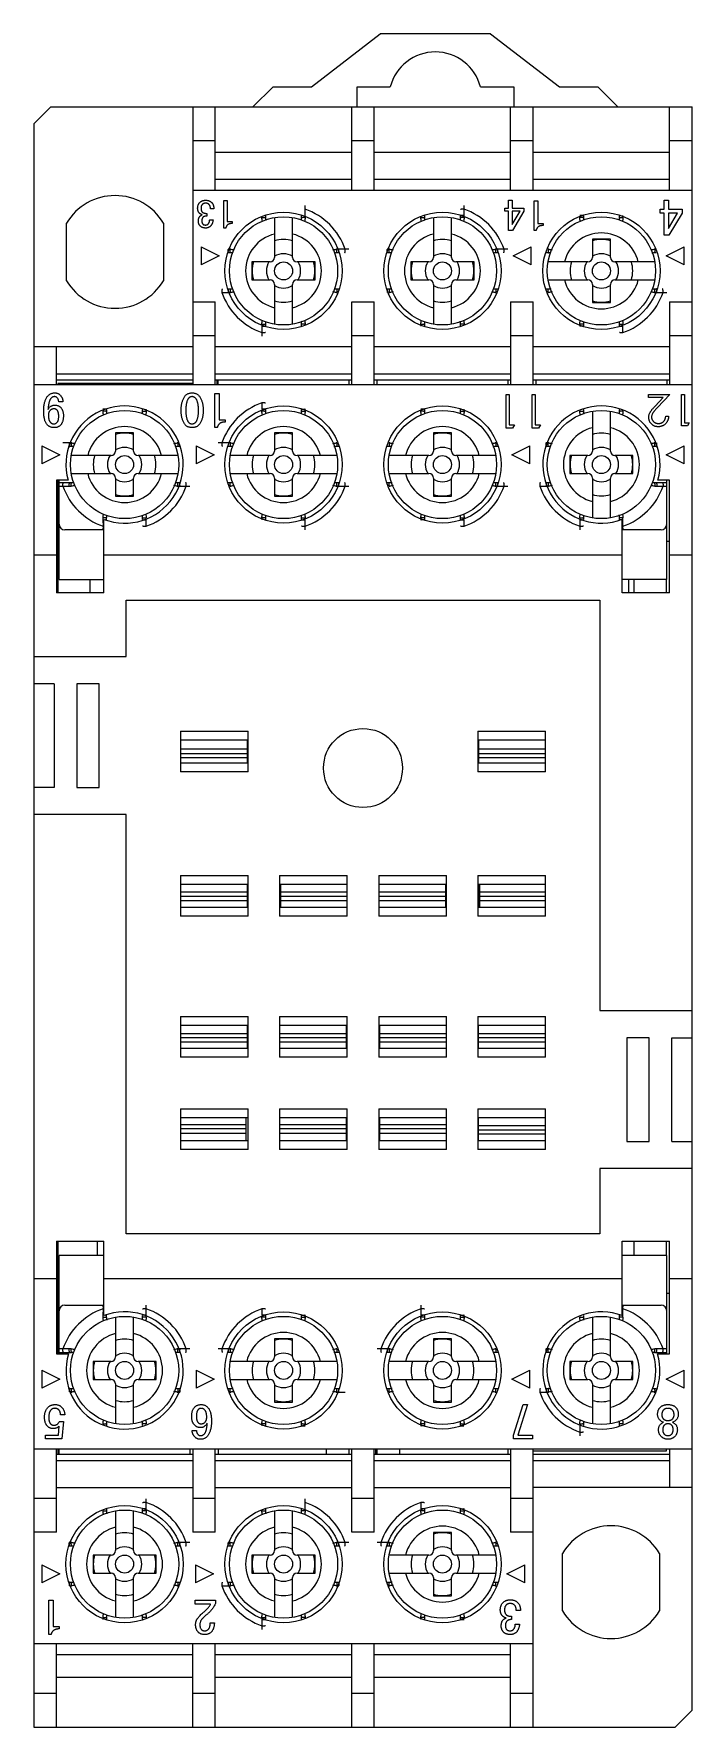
# Model space of a CAD drawing. Header units: millimetres. Extents: x 16.5 to 45.7, y 6.5 to 81.6.
import ezdxf

# ---------------------------------------------------------------- set-up
doc = ezdxf.new("R2010")
doc.units = ezdxf.units.MM
doc.header["$LTSCALE"] = 5.713779
doc.layers.get('0').update_dxf_attribs({"linetype": 'CONTINUOUS'})

msp = doc.modelspace()

# ---------------------------------------------------------------- linework, layer by layer
at = {"color": 7}
for p, q in [((28.806, 79.243), (31.856, 81.593)), ((36.756, 81.593), (31.856, 81.593)), ((36.756, 81.593), (39.806, 79.243)), ((26.214, 78.351), (27.106, 79.243)), ((27.106, 79.243), (28.806, 79.243)), ((30.831, 78.351), (30.831, 79.243)), ((30.831, 79.243), (32.306, 79.243)), ((36.306, 79.243), (37.781, 79.243)), ((37.781, 79.243), (37.781, 78.351)), ((39.806, 79.243), (41.506, 79.243)), ((41.506, 79.243), (42.398, 78.351)), ((16.496, 77.601), (17.246, 78.351)), ((17.246, 78.351), (45.696, 78.351)), ((23.546, 78.351), (23.546, 66.021)), ((24.546, 74.651), (24.546, 78.351)), ((30.596, 74.651), (30.596, 78.351)), ((31.596, 74.651), (31.596, 78.351)), ((37.646, 74.651), (37.646, 78.351)), ((38.646, 74.651), (38.646, 78.351)), ((44.696, 74.651), (44.696, 78.351)), ((45.696, 7.241), (45.696, 78.351)), ((16.496, 77.601), (16.496, 6.491)), ((24.546, 76.851), (23.546, 76.851)), ((31.596, 76.851), (30.596, 76.851)), ((38.646, 76.851), (37.646, 76.851)), ((45.696, 76.851), (44.696, 76.851)), ((24.546, 76.351), (30.596, 76.351)), ((31.596, 76.351), (37.646, 76.351)), ((38.646, 76.351), (44.696, 76.351)), ((24.546, 75.151), (30.596, 75.151)), ((31.596, 75.151), (37.646, 75.151)), ((38.646, 75.151), (44.696, 75.151)), ((45.696, 74.651), (23.546, 74.651)), ((24.162, 73.63), (24.162, 73.514)), ((24.478, 73.83), (24.328, 73.83)), ((24.928, 72.98), (24.928, 74.197)), ((24.928, 74.197), (25.078, 74.197)), ((25.078, 74.197), (25.078, 73.264)), ((28.529, 73.818), (28.53, 73.981)), ((28.529, 73.538), (28.529, 73.818)), ((35.579, 73.818), (35.58, 73.981)), ((35.579, 73.538), (35.579, 73.818)), ((37.39, 73.725), (37.39, 73.869)), ((37.39, 73.869), (37.55, 73.869)), ((37.55, 73.725), (37.39, 73.725)), ((37.55, 73.869), (37.55, 74.212)), ((37.55, 74.212), (37.713, 74.212)), ((37.55, 72.876), (37.55, 73.725)), ((37.713, 74.212), (37.713, 73.869)), ((37.713, 73.869), (38.236, 73.869)), ((37.713, 73.135), (38.068, 73.725)), ((37.713, 73.725), (37.713, 73.135)), ((38.068, 73.725), (37.713, 73.725)), ((38.236, 73.725), (37.726, 72.876)), ((38.236, 73.869), (38.236, 73.725)), ((38.688, 72.876), (38.688, 74.194)), ((38.688, 74.194), (38.85, 74.194)), ((38.85, 74.194), (38.85, 73.183)), ((44.271, 73.647), (44.271, 73.814)), ((44.271, 73.814), (44.456, 73.814)), ((44.456, 73.647), (44.271, 73.647)), ((44.456, 73.814), (44.456, 74.21)), ((44.456, 74.21), (44.643, 74.21)), ((44.456, 72.668), (44.456, 73.647)), ((44.643, 74.21), (44.643, 73.814)), ((44.643, 73.814), (45.248, 73.814)), ((44.643, 72.966), (45.053, 73.647)), ((44.643, 73.647), (44.643, 72.966)), ((45.053, 73.647), (44.643, 73.647)), ((45.248, 73.647), (44.658, 72.668)), ((45.248, 73.814), (45.248, 73.647)), ((17.946, 70.645), (17.946, 73.197)), ((22.246, 73.197), (22.246, 70.645)), ((24.295, 73.347), (24.445, 73.347)), ((25.012, 72.98), (24.928, 72.98)), ((25.078, 73.264), (25.295, 73.264)), ((25.295, 73.264), (25.295, 73.18)), ((26.771, 73.518), (26.771, 73.431)), ((27.171, 73.447), (27.171, 71.681)), ((27.971, 71.681), (27.971, 73.447)), ((28.371, 73.431), (28.371, 73.518)), ((33.821, 73.518), (33.821, 73.431)), ((34.221, 73.447), (34.221, 71.681)), ((35.021, 71.681), (35.021, 73.447)), ((35.421, 73.431), (35.421, 73.518)), ((37.726, 72.876), (37.55, 72.876)), ((38.778, 72.876), (38.688, 72.876)), ((38.85, 73.183), (39.085, 73.183)), ((39.085, 73.183), (39.085, 73.093)), ((40.871, 73.518), (40.871, 73.431)), ((42.471, 73.431), (42.471, 73.518)), ((23.916, 72.151), (23.916, 71.351)), ((23.916, 72.151), (24.716, 71.751)), ((37.751, 71.751), (38.551, 72.151)), ((38.551, 71.351), (38.551, 72.151)), ((41.271, 72.481), (41.271, 71.681)), ((42.071, 72.481), (41.271, 72.481)), ((42.071, 71.681), (42.071, 72.481)), ((44.658, 72.668), (44.456, 72.668)), ((44.546, 71.751), (45.346, 72.151)), ((45.346, 71.351), (45.346, 72.151)), ((24.716, 71.751), (23.916, 71.351)), ((25.221, 71.881), (25.135, 71.881)), ((26.171, 71.481), (26.171, 70.681)), ((26.971, 71.481), (26.171, 71.481)), ((28.971, 71.481), (28.171, 71.481)), ((28.971, 70.681), (28.971, 71.481)), ((30.008, 71.881), (29.921, 71.881)), ((30.309, 72.038), (30.029, 72.039)), ((30.471, 72.04), (30.309, 72.038)), ((32.271, 71.881), (32.185, 71.881)), ((33.221, 71.481), (33.221, 70.681)), ((34.021, 71.481), (33.221, 71.481)), ((36.021, 71.481), (35.221, 71.481)), ((36.021, 70.681), (36.021, 71.481)), ((37.058, 71.881), (36.971, 71.881)), ((37.359, 72.038), (37.079, 72.039)), ((37.521, 72.04), (37.359, 72.038)), ((38.551, 71.351), (37.751, 71.751)), ((39.321, 71.881), (39.235, 71.881)), ((41.071, 71.481), (39.305, 71.481)), ((44.038, 71.481), (42.271, 71.481)), ((44.108, 71.881), (44.021, 71.881)), ((45.346, 71.351), (44.546, 71.751)), ((26.171, 70.681), (26.971, 70.681)), ((28.171, 70.681), (28.971, 70.681)), ((33.221, 70.681), (34.021, 70.681)), ((35.221, 70.681), (36.021, 70.681)), ((39.305, 70.681), (41.071, 70.681)), ((42.271, 70.681), (44.038, 70.681)), ((24.834, 70.124), (25.114, 70.123)), ((25.135, 70.281), (25.221, 70.281)), ((27.171, 70.481), (27.171, 68.715)), ((27.971, 68.715), (27.971, 70.481)), ((29.921, 70.281), (30.008, 70.281)), ((32.185, 70.281), (32.271, 70.281)), ((34.221, 70.481), (34.221, 68.715)), ((35.021, 68.715), (35.021, 70.481)), ((36.971, 70.281), (37.058, 70.281)), ((39.235, 70.281), (39.321, 70.281)), ((41.271, 70.481), (41.271, 69.681)), ((42.071, 69.681), (42.071, 70.481)), ((44.021, 70.281), (44.108, 70.281)), ((44.129, 70.123), (44.409, 70.124)), ((44.409, 70.124), (44.571, 70.122)), ((23.546, 69.701), (24.546, 69.701)), ((24.546, 66.021), (24.546, 69.701)), ((30.596, 66.021), (30.596, 69.701)), ((30.596, 69.701), (31.596, 69.701)), ((31.596, 66.021), (31.596, 69.701)), ((37.646, 69.701), (37.646, 66.021)), ((37.646, 69.701), (38.646, 69.701)), ((38.646, 66.021), (38.646, 69.701)), ((41.271, 69.681), (42.071, 69.681)), ((44.696, 69.701), (44.696, 66.021)), ((44.696, 69.701), (45.696, 69.701)), ((26.614, 68.344), (26.612, 68.181)), ((26.613, 68.624), (26.614, 68.344)), ((26.771, 68.731), (26.771, 68.644)), ((28.371, 68.644), (28.371, 68.731)), ((33.821, 68.731), (33.821, 68.644)), ((35.421, 68.644), (35.421, 68.731)), ((40.871, 68.731), (40.871, 68.644)), ((42.471, 68.644), (42.471, 68.731)), ((42.629, 68.344), (42.629, 68.624)), ((16.496, 67.721), (23.546, 67.721)), ((17.496, 66.021), (17.496, 67.721)), ((24.546, 68.201), (23.546, 68.201)), ((24.546, 67.721), (30.596, 67.721)), ((31.596, 68.201), (30.596, 68.201)), ((31.596, 67.721), (37.646, 67.721)), ((38.646, 68.201), (37.646, 68.201)), ((38.646, 67.721), (44.696, 67.721)), ((45.696, 68.201), (44.696, 68.201)), ((17.496, 66.521), (23.546, 66.521)), ((17.496, 66.251), (23.546, 66.251)), ((17.556, 66.091), (17.556, 66.021)), ((23.546, 66.091), (17.556, 66.091)), ((24.546, 66.521), (30.596, 66.521)), ((24.546, 66.251), (30.596, 66.251)), ((24.606, 66.251), (24.606, 66.021)), ((24.671, 66.021), (24.671, 66.251)), ((30.471, 66.251), (30.471, 66.021)), ((31.596, 66.521), (37.646, 66.521)), ((31.596, 66.251), (37.646, 66.251)), ((31.721, 66.021), (31.721, 66.251)), ((37.521, 66.251), (37.521, 66.021)), ((38.646, 66.521), (44.696, 66.521)), ((38.646, 66.251), (44.696, 66.251)), ((38.771, 66.021), (38.771, 66.251)), ((44.571, 66.251), (44.571, 66.021)), ((45.696, 66.021), (16.496, 66.021)), ((24.529, 64.127), (24.529, 65.648)), ((24.529, 65.648), (24.717, 65.648)), ((24.717, 65.648), (24.717, 64.481)), ((37.445, 64.104), (37.445, 65.604)), ((37.445, 65.604), (37.579, 65.604)), ((37.579, 65.604), (37.579, 64.257)), ((38.598, 64.104), (38.598, 65.604)), ((38.598, 65.604), (38.733, 65.604)), ((38.733, 65.604), (38.733, 64.257)), ((43.754, 65.46), (43.754, 65.604)), ((43.754, 65.604), (44.705, 65.604)), ((44.405, 65.46), (43.754, 65.46)), ((44.055, 65.086), (44.405, 65.46)), ((44.705, 65.604), (44.162, 65.024)), ((45.225, 64.204), (45.225, 65.604)), ((45.225, 65.604), (45.351, 65.604)), ((45.351, 65.604), (45.351, 64.347)), ((17.786, 65.273), (17.599, 65.273)), ((19.564, 64.866), (19.564, 64.857)), ((19.721, 64.928), (19.721, 64.841)), ((21.321, 64.841), (21.321, 64.928)), ((26.614, 65.228), (26.613, 64.948)), ((26.771, 64.928), (26.771, 64.841)), ((28.371, 64.841), (28.371, 64.928)), ((33.821, 64.928), (33.821, 64.841)), ((35.421, 64.841), (35.421, 64.928)), ((40.871, 64.928), (40.871, 64.841)), ((41.271, 64.857), (41.271, 63.091)), ((42.071, 63.091), (42.071, 64.857)), ((42.471, 64.841), (42.471, 64.928)), ((42.629, 64.857), (42.629, 64.866)), ((44.525, 64.634), (44.651, 64.634)), ((20.121, 63.891), (20.121, 63.091)), ((20.921, 63.891), (20.121, 63.891)), ((20.921, 63.091), (20.921, 63.891)), ((24.633, 64.127), (24.529, 64.127)), ((24.717, 64.481), (24.988, 64.481)), ((24.988, 64.481), (24.988, 64.377)), ((27.171, 63.891), (27.171, 63.091)), ((27.971, 63.891), (27.171, 63.891)), ((27.971, 63.091), (27.971, 63.891)), ((34.221, 63.891), (34.221, 63.091)), ((35.021, 63.891), (34.221, 63.891)), ((35.021, 63.091), (35.021, 63.891)), ((37.722, 64.104), (37.445, 64.104)), ((37.579, 64.257), (37.81, 64.257)), ((37.81, 64.257), (37.722, 64.104)), ((38.876, 64.104), (38.598, 64.104)), ((38.733, 64.257), (38.964, 64.257)), ((38.964, 64.257), (38.876, 64.104)), ((45.484, 64.204), (45.225, 64.204)), ((45.351, 64.347), (45.566, 64.347)), ((45.566, 64.347), (45.484, 64.204)), ((16.846, 63.321), (16.846, 62.521)), ((16.846, 63.321), (17.646, 62.921)), ((18.064, 63.449), (17.784, 63.448)), ((18.171, 63.291), (18.085, 63.291)), ((22.958, 63.291), (22.871, 63.291)), ((23.696, 63.321), (23.696, 62.521)), ((23.696, 63.321), (24.496, 62.921)), ((24.834, 63.448), (24.671, 63.45)), ((25.114, 63.449), (24.834, 63.448)), ((25.221, 63.291), (25.135, 63.291)), ((30.008, 63.291), (29.921, 63.291)), ((32.271, 63.291), (32.185, 63.291)), ((37.058, 63.291), (36.971, 63.291)), ((37.7, 62.921), (38.5, 63.321)), ((38.5, 62.521), (38.5, 63.321)), ((39.321, 63.291), (39.235, 63.291)), ((44.108, 63.291), (44.021, 63.291)), ((44.546, 62.921), (45.346, 63.321)), ((45.346, 62.521), (45.346, 63.321)), ((17.646, 62.921), (16.846, 62.521)), ((19.921, 62.891), (18.155, 62.891)), ((22.888, 62.891), (21.121, 62.891)), ((24.496, 62.921), (23.696, 62.521)), ((26.971, 62.891), (25.205, 62.891)), ((29.938, 62.891), (28.171, 62.891)), ((34.021, 62.891), (32.255, 62.891)), ((36.988, 62.891), (35.221, 62.891)), ((38.5, 62.521), (37.7, 62.921)), ((40.271, 62.891), (40.271, 62.091)), ((41.071, 62.891), (40.271, 62.891)), ((43.071, 62.891), (42.271, 62.891)), ((43.071, 62.091), (43.071, 62.891)), ((45.346, 62.521), (44.546, 62.921)), ((17.496, 61.798), (17.496, 56.798)), ((18.015, 61.798), (17.496, 61.798)), ((17.556, 61.798), (17.556, 56.798)), ((17.621, 57.391), (17.621, 61.798)), ((17.621, 61.691), (18.171, 61.691)), ((18.155, 62.091), (19.921, 62.091)), ((20.121, 61.891), (20.121, 61.091)), ((20.921, 61.091), (20.921, 61.891)), ((21.121, 62.091), (22.888, 62.091)), ((22.871, 61.691), (22.958, 61.691)), ((25.135, 61.691), (25.221, 61.691)), ((25.205, 62.091), (26.971, 62.091)), ((27.171, 61.891), (27.171, 61.091)), ((27.971, 61.091), (27.971, 61.891)), ((28.171, 62.091), (29.938, 62.091)), ((29.921, 61.691), (30.008, 61.691)), ((32.185, 61.691), (32.271, 61.691)), ((32.255, 62.091), (34.021, 62.091)), ((34.221, 61.891), (34.221, 61.091)), ((35.021, 61.091), (35.021, 61.891)), ((35.221, 62.091), (36.988, 62.091)), ((36.971, 61.691), (37.058, 61.691)), ((39.235, 61.691), (39.321, 61.691)), ((40.271, 62.091), (41.071, 62.091)), ((41.271, 61.891), (41.271, 60.125)), ((42.071, 60.125), (42.071, 61.891)), ((42.271, 62.091), (43.071, 62.091)), ((44.021, 61.691), (44.571, 61.691)), ((44.696, 61.796), (44.177, 61.796)), ((44.571, 57.391), (44.571, 61.796)), ((44.696, 56.796), (44.696, 61.796)), ((17.621, 61.532), (17.784, 61.534)), ((17.784, 61.534), (18.064, 61.533)), ((20.121, 61.091), (20.921, 61.091)), ((22.979, 61.533), (23.259, 61.534)), ((23.259, 61.534), (23.421, 61.532)), ((27.171, 61.091), (27.971, 61.091)), ((30.029, 61.533), (30.309, 61.534)), ((30.309, 61.534), (30.471, 61.532)), ((34.221, 61.091), (35.021, 61.091)), ((37.079, 61.533), (37.359, 61.534)), ((37.359, 61.534), (37.521, 61.532)), ((38.934, 61.534), (39.214, 61.533)), ((44.129, 61.533), (44.409, 61.534)), ((44.409, 61.534), (44.571, 61.532)), ((19.721, 60.022), (19.721, 60.141)), ((21.321, 60.054), (21.321, 60.141)), ((26.771, 60.141), (26.771, 60.054)), ((28.371, 60.054), (28.371, 60.141)), ((33.821, 60.141), (33.821, 60.054)), ((35.421, 60.054), (35.421, 60.141)), ((40.871, 60.141), (40.871, 60.054)), ((42.471, 60.022), (42.471, 60.141)), ((19.604, 59.591), (17.871, 59.591)), ((19.564, 59.754), (19.562, 59.591)), ((19.563, 60.034), (19.564, 59.754)), ((19.603, 56.798), (19.604, 60.058)), ((21.479, 59.754), (21.479, 60.034)), ((28.529, 59.754), (28.529, 60.034)), ((28.53, 59.591), (28.529, 59.754)), ((35.579, 59.754), (35.579, 60.034)), ((40.714, 59.754), (40.712, 59.591)), ((40.713, 60.034), (40.714, 59.754)), ((42.596, 56.796), (42.596, 60.061)), ((44.321, 59.591), (42.596, 59.591)), ((42.629, 59.754), (42.629, 60.034)), ((42.63, 59.591), (42.629, 59.754)), ((17.556, 59.096), (17.496, 59.096)), ((17.556, 58.671), (17.621, 58.671)), ((44.571, 59.096), (44.696, 59.096)), ((17.496, 58.471), (16.496, 58.471)), ((42.596, 58.471), (19.604, 58.471)), ((45.696, 58.471), (44.696, 58.471)), ((17.621, 57.391), (19.603, 57.391)), ((18.996, 56.798), (18.996, 57.391)), ((44.571, 57.391), (42.596, 57.391)), ((42.871, 57.391), (42.871, 56.796)), ((43.116, 57.391), (43.116, 56.796)), ((44.556, 56.796), (44.556, 57.391)), ((19.603, 56.798), (17.496, 56.798)), ((20.596, 53.971), (20.596, 56.471)), ((20.596, 56.471), (41.596, 56.471)), ((41.596, 56.471), (41.596, 38.271)), ((44.696, 56.796), (42.596, 56.796)), ((16.496, 53.971), (20.596, 53.971)), ((17.396, 52.771), (16.496, 52.771)), ((17.396, 52.771), (17.396, 48.171)), ((18.396, 52.771), (18.396, 48.171)), ((19.396, 52.771), (18.396, 52.771)), ((19.396, 48.171), (19.396, 52.771)), ((22.996, 50.661), (22.996, 48.861)), ((22.996, 50.661), (25.996, 50.661)), ((25.996, 48.861), (25.996, 50.661)), ((36.196, 50.661), (36.196, 48.861)), ((36.196, 50.661), (39.196, 50.661)), ((39.196, 48.861), (39.196, 50.661)), ((25.996, 50.261), (22.996, 50.261)), ((22.996, 49.877), (25.971, 49.877)), ((22.996, 49.681), (25.971, 49.681)), ((25.971, 49.261), (25.971, 50.261)), ((39.196, 50.261), (36.196, 50.261)), ((36.206, 49.261), (36.206, 50.261)), ((36.221, 50.261), (36.221, 49.261)), ((36.221, 49.877), (39.196, 49.877)), ((36.221, 49.681), (39.196, 49.681)), ((25.971, 49.485), (22.996, 49.485)), ((22.996, 49.261), (25.996, 49.261)), ((25.996, 48.861), (22.996, 48.861)), ((36.196, 49.261), (39.196, 49.261)), ((39.196, 48.861), (36.196, 48.861)), ((39.196, 49.485), (36.221, 49.485)), ((17.396, 48.171), (16.496, 48.171)), ((18.396, 48.171), (19.396, 48.171)), ((20.596, 46.971), (16.496, 46.971)), ((20.596, 28.371), (20.596, 46.971)), ((22.996, 44.261), (22.996, 42.461)), ((22.996, 44.261), (25.996, 44.261)), ((25.996, 43.861), (22.996, 43.861)), ((25.971, 42.861), (25.971, 43.861)), ((25.996, 42.461), (25.996, 44.261)), ((27.396, 44.261), (27.396, 42.461)), ((27.396, 44.261), (30.396, 44.261)), ((30.396, 43.861), (27.396, 43.861)), ((27.406, 43.861), (27.406, 42.861)), ((27.431, 43.861), (27.431, 42.861)), ((30.396, 42.461), (30.396, 44.261)), ((31.796, 44.261), (34.796, 44.261)), ((31.796, 44.261), (31.796, 42.461)), ((34.796, 43.861), (31.796, 43.861)), ((34.771, 42.861), (34.771, 43.861)), ((34.796, 42.461), (34.796, 44.261)), ((36.196, 44.261), (39.196, 44.261)), ((36.196, 44.261), (36.196, 42.461)), ((39.196, 43.861), (36.196, 43.861)), ((36.206, 43.861), (36.206, 42.861)), ((36.271, 43.861), (36.271, 42.861)), ((39.196, 42.461), (39.196, 44.261)), ((22.996, 43.537), (25.971, 43.537)), ((22.996, 43.341), (25.971, 43.341)), ((25.971, 43.145), (22.996, 43.145)), ((22.996, 42.861), (25.996, 42.861)), ((27.396, 42.861), (30.396, 42.861)), ((27.431, 43.537), (30.396, 43.537)), ((27.431, 43.341), (30.396, 43.341)), ((30.396, 43.145), (27.431, 43.145)), ((31.796, 43.537), (34.771, 43.537)), ((31.796, 43.341), (34.771, 43.341)), ((34.771, 43.145), (31.796, 43.145)), ((31.796, 42.861), (34.796, 42.861)), ((36.196, 42.861), (39.196, 42.861)), ((36.271, 43.537), (39.196, 43.537)), ((36.271, 43.341), (39.196, 43.341)), ((39.196, 43.145), (36.271, 43.145)), ((25.996, 42.461), (22.996, 42.461)), ((30.396, 42.461), (27.396, 42.461)), ((34.796, 42.461), (31.796, 42.461)), ((39.196, 42.461), (36.196, 42.461)), ((22.996, 38.011), (22.996, 36.211)), ((22.996, 38.011), (25.996, 38.011)), ((25.996, 37.611), (22.996, 37.611)), ((25.971, 36.611), (25.971, 37.611)), ((25.996, 36.211), (25.996, 38.011)), ((27.396, 38.011), (30.396, 38.011)), ((27.396, 38.011), (27.396, 36.211)), ((30.396, 37.611), (27.396, 37.611)), ((30.371, 36.611), (30.371, 37.611)), ((30.396, 36.211), (30.396, 38.011)), ((31.796, 38.011), (34.796, 38.011)), ((31.796, 38.011), (31.796, 36.211)), ((34.796, 37.611), (31.796, 37.611)), ((31.821, 37.611), (31.821, 36.611)), ((34.796, 36.211), (34.796, 38.011)), ((36.196, 38.011), (39.196, 38.011)), ((36.196, 38.011), (36.196, 36.211)), ((39.196, 37.611), (36.196, 37.611)), ((36.206, 37.611), (36.206, 36.611)), ((36.211, 37.611), (36.211, 36.611)), ((39.196, 36.211), (39.196, 38.011)), ((41.596, 38.271), (45.696, 38.271)), ((22.996, 37.257), (25.971, 37.257)), ((25.971, 37.061), (22.996, 37.061)), ((25.971, 36.865), (22.996, 36.865)), ((27.396, 37.257), (30.371, 37.257)), ((30.371, 37.061), (27.396, 37.061)), ((30.371, 36.865), (27.396, 36.865)), ((31.821, 37.257), (34.796, 37.257)), ((34.796, 37.061), (31.821, 37.061)), ((34.796, 36.865), (31.821, 36.865)), ((36.211, 37.257), (39.196, 37.257)), ((39.196, 37.061), (36.211, 37.061)), ((39.196, 36.865), (36.211, 36.865)), ((43.796, 37.071), (42.796, 37.071)), ((42.796, 37.071), (42.796, 32.471)), ((43.796, 32.471), (43.796, 37.071)), ((44.796, 37.071), (45.696, 37.071)), ((44.796, 32.471), (44.796, 37.071)), ((22.996, 36.611), (25.996, 36.611)), ((25.996, 36.211), (22.996, 36.211)), ((27.396, 36.611), (30.396, 36.611)), ((30.396, 36.211), (27.396, 36.211)), ((31.796, 36.611), (34.796, 36.611)), ((34.796, 36.211), (31.796, 36.211)), ((36.196, 36.611), (39.196, 36.611)), ((39.196, 36.211), (36.196, 36.211)), ((22.996, 33.911), (22.996, 32.111)), ((22.996, 33.911), (25.996, 33.911)), ((25.996, 32.111), (25.996, 33.911)), ((27.396, 33.911), (30.396, 33.911)), ((27.396, 33.911), (27.396, 32.111)), ((30.396, 32.111), (30.396, 33.911)), ((31.796, 33.911), (34.796, 33.911)), ((31.796, 33.911), (31.796, 32.111)), ((34.796, 32.111), (34.796, 33.911)), ((36.196, 33.911), (39.196, 33.911)), ((36.196, 33.911), (36.196, 32.111)), ((39.196, 32.111), (39.196, 33.911)), ((25.996, 33.511), (22.996, 33.511)), ((22.996, 33.217), (25.921, 33.217)), ((25.921, 32.511), (25.921, 33.511)), ((30.396, 33.511), (27.396, 33.511)), ((27.396, 33.217), (30.371, 33.217)), ((30.371, 32.511), (30.371, 33.511)), ((34.796, 33.511), (31.796, 33.511)), ((31.821, 33.511), (31.821, 32.511)), ((31.821, 33.217), (34.796, 33.217)), ((39.196, 33.511), (36.196, 33.511)), ((36.211, 33.511), (36.211, 32.511)), ((36.211, 33.177), (39.196, 33.177)), ((25.921, 33.021), (22.996, 33.021)), ((25.921, 32.825), (22.996, 32.825)), ((22.996, 32.511), (25.996, 32.511)), ((30.371, 33.021), (27.396, 33.021)), ((30.371, 32.825), (27.396, 32.825)), ((27.396, 32.511), (30.396, 32.511)), ((30.371, 32.621), (30.396, 32.621)), ((31.796, 32.621), (31.821, 32.621)), ((31.796, 32.511), (34.796, 32.511)), ((34.796, 33.021), (31.821, 33.021)), ((34.796, 32.825), (31.821, 32.825)), ((36.196, 32.511), (39.196, 32.511)), ((36.211, 32.981), (39.196, 32.981)), ((39.196, 32.785), (36.211, 32.785)), ((42.796, 32.471), (43.796, 32.471)), ((44.796, 32.471), (45.696, 32.471)), ((25.996, 32.111), (22.996, 32.111)), ((30.396, 32.111), (27.396, 32.111)), ((34.796, 32.111), (31.796, 32.111)), ((39.196, 32.111), (36.196, 32.111)), ((45.696, 31.271), (41.596, 31.271)), ((41.596, 31.271), (41.596, 28.371)), ((17.496, 28.048), (19.599, 28.048)), ((17.496, 28.048), (17.496, 23.048)), ((17.556, 28.048), (17.556, 23.048)), ((19.321, 27.411), (19.321, 28.048)), ((19.599, 24.742), (19.599, 28.048)), ((41.596, 28.371), (20.596, 28.371)), ((42.596, 28.046), (44.696, 28.046)), ((42.596, 24.741), (42.596, 28.046)), ((43.116, 28.046), (43.116, 27.411)), ((44.556, 27.411), (44.556, 28.046)), ((44.696, 23.046), (44.696, 28.046)), ((19.599, 27.411), (17.621, 27.411)), ((17.621, 23.048), (17.621, 27.411)), ((44.571, 27.411), (42.596, 27.411)), ((44.571, 23.046), (44.571, 27.411)), ((17.496, 26.371), (16.496, 26.371)), ((42.596, 26.371), (19.599, 26.371)), ((45.696, 26.371), (44.696, 26.371)), ((17.556, 25.746), (17.496, 25.746)), ((17.556, 26.171), (17.621, 26.171)), ((44.571, 25.746), (44.696, 25.746)), ((17.871, 25.211), (19.599, 25.211)), ((19.562, 25.211), (19.564, 25.048)), ((19.564, 25.048), (19.563, 24.768)), ((21.479, 25.048), (21.48, 25.211)), ((21.479, 24.768), (21.479, 25.048)), ((26.614, 25.048), (26.613, 24.768)), ((33.662, 25.211), (33.664, 25.048)), ((33.664, 25.048), (33.663, 24.768)), ((42.596, 25.211), (44.321, 25.211)), ((42.629, 25.048), (42.63, 25.211)), ((42.629, 24.768), (42.629, 25.048)), ((19.721, 24.661), (19.721, 24.78)), ((20.121, 24.677), (20.121, 22.911)), ((20.921, 22.911), (20.921, 24.677)), ((21.321, 24.661), (21.321, 24.748)), ((26.771, 24.748), (26.771, 24.661)), ((28.371, 24.661), (28.371, 24.748)), ((33.821, 24.748), (33.821, 24.661)), ((35.421, 24.661), (35.421, 24.748)), ((40.871, 24.748), (40.871, 24.661)), ((41.271, 24.677), (41.271, 22.911)), ((42.071, 22.911), (42.071, 24.677)), ((42.471, 24.661), (42.471, 24.78)), ((27.971, 23.711), (27.171, 23.711)), ((27.171, 23.711), (27.171, 22.911)), ((27.971, 22.911), (27.971, 23.711)), ((35.021, 23.711), (34.221, 23.711)), ((34.221, 23.711), (34.221, 22.911)), ((35.021, 22.911), (35.021, 23.711)), ((17.496, 23.048), (18.028, 23.048)), ((17.784, 23.268), (17.621, 23.27)), ((17.621, 23.111), (18.171, 23.111)), ((18.064, 23.269), (17.784, 23.268)), ((19.921, 22.711), (19.121, 22.711)), ((19.121, 22.711), (19.121, 21.911)), ((21.921, 22.711), (21.121, 22.711)), ((21.921, 21.911), (21.921, 22.711)), ((22.958, 23.111), (22.871, 23.111)), ((23.259, 23.268), (22.979, 23.269)), ((23.421, 23.27), (23.259, 23.268)), ((24.834, 23.268), (24.671, 23.27)), ((25.114, 23.269), (24.834, 23.268)), ((25.221, 23.111), (25.135, 23.111)), ((26.971, 22.711), (25.205, 22.711)), ((29.938, 22.711), (28.171, 22.711)), ((30.008, 23.111), (29.921, 23.111)), ((31.884, 23.268), (31.721, 23.27)), ((32.164, 23.269), (31.884, 23.268)), ((32.271, 23.111), (32.185, 23.111)), ((34.021, 22.711), (32.255, 22.711)), ((36.988, 22.711), (35.221, 22.711)), ((37.058, 23.111), (36.971, 23.111)), ((39.321, 23.111), (39.235, 23.111)), ((41.071, 22.711), (40.271, 22.711)), ((40.271, 22.711), (40.271, 21.911)), ((43.071, 22.711), (42.271, 22.711)), ((43.071, 21.911), (43.071, 22.711)), ((44.021, 23.111), (44.571, 23.111)), ((44.409, 23.268), (44.129, 23.269)), ((44.165, 23.046), (44.696, 23.046)), ((44.571, 23.27), (44.409, 23.268)), ((16.846, 22.321), (17.646, 21.921)), ((16.846, 22.321), (16.846, 21.521)), ((17.646, 21.921), (16.846, 21.521)), ((19.121, 21.911), (19.921, 21.911)), ((21.121, 21.911), (21.921, 21.911)), ((23.696, 22.321), (24.496, 21.921)), ((23.696, 22.321), (23.696, 21.521)), ((24.496, 21.921), (23.696, 21.521)), ((25.205, 21.911), (26.971, 21.911)), ((28.171, 21.911), (29.938, 21.911)), ((32.255, 21.911), (34.021, 21.911)), ((35.221, 21.911), (36.988, 21.911)), ((37.7, 21.921), (38.5, 22.321)), ((38.5, 21.521), (37.7, 21.921)), ((38.5, 21.521), (38.5, 22.321)), ((40.271, 21.911), (41.071, 21.911)), ((42.271, 21.911), (43.071, 21.911)), ((44.546, 21.921), (45.346, 22.321)), ((45.346, 21.521), (44.546, 21.921)), ((45.346, 21.521), (45.346, 22.321)), ((18.085, 21.511), (18.171, 21.511)), ((20.121, 21.711), (20.121, 19.945)), ((20.921, 19.945), (20.921, 21.711)), ((22.871, 21.511), (22.958, 21.511)), ((25.135, 21.511), (25.221, 21.511)), ((27.171, 21.711), (27.171, 20.911)), ((27.971, 20.911), (27.971, 21.711)), ((29.921, 21.511), (30.008, 21.511)), ((30.029, 21.353), (30.309, 21.354)), ((32.185, 21.511), (32.271, 21.511)), ((34.221, 21.711), (34.221, 20.911)), ((35.021, 20.911), (35.021, 21.711)), ((36.971, 21.511), (37.058, 21.511)), ((38.934, 21.354), (39.214, 21.353)), ((39.235, 21.511), (39.321, 21.511)), ((41.271, 21.711), (41.271, 19.945)), ((42.071, 19.945), (42.071, 21.711)), ((44.021, 21.511), (44.108, 21.511)), ((17.867, 20.34), (17.68, 20.34)), ((27.171, 20.911), (27.971, 20.911)), ((34.221, 20.911), (35.021, 20.911)), ((37.779, 19.444), (38.196, 20.798)), ((38.392, 20.798), (37.966, 19.444)), ((38.196, 20.798), (38.392, 20.798)), ((17.588, 19.444), (17.621, 19.843)), ((17.638, 20.048), (17.805, 20.048)), ((17.805, 20.048), (17.742, 19.277)), ((19.564, 19.944), (19.564, 19.938)), ((19.721, 19.961), (19.721, 19.874)), ((21.321, 19.874), (21.321, 19.961)), ((23.519, 19.652), (23.707, 19.652)), ((26.771, 19.961), (26.771, 19.874)), ((28.371, 19.874), (28.371, 19.961)), ((33.821, 19.961), (33.821, 19.874)), ((35.421, 19.874), (35.421, 19.961)), ((40.714, 19.574), (40.712, 19.411)), ((40.713, 19.854), (40.714, 19.574)), ((40.871, 19.961), (40.871, 19.874)), ((42.471, 19.874), (42.471, 19.961)), ((42.629, 19.938), (42.629, 19.944)), ((45.696, 18.821), (16.496, 18.821)), ((17.013, 19.444), (17.588, 19.444)), ((17.013, 19.277), (17.013, 19.444)), ((17.742, 19.277), (17.013, 19.277)), ((17.496, 15.141), (17.496, 18.821)), ((17.556, 18.821), (17.556, 18.591)), ((17.621, 18.591), (17.621, 18.821)), ((23.421, 18.821), (23.421, 18.591)), ((23.546, 18.821), (23.546, 15.141)), ((24.546, 15.141), (24.546, 18.821)), ((24.671, 18.821), (24.671, 18.591)), ((29.471, 18.591), (29.471, 18.821)), ((30.471, 18.821), (30.471, 18.591)), ((30.596, 15.141), (30.596, 18.821)), ((31.596, 15.141), (31.596, 18.821)), ((31.656, 18.821), (31.656, 18.591)), ((31.721, 18.591), (31.721, 18.821)), ((32.721, 18.821), (32.721, 18.591)), ((37.521, 18.821), (37.521, 18.591)), ((37.646, 18.821), (37.646, 15.141)), ((37.779, 19.277), (37.779, 19.444)), ((38.613, 19.277), (37.779, 19.277)), ((37.966, 19.444), (38.613, 19.444)), ((38.613, 19.444), (38.613, 19.277)), ((38.646, 6.491), (38.646, 18.821)), ((44.556, 18.751), (44.556, 18.821)), ((44.696, 18.821), (44.696, 17.121)), ((17.496, 18.591), (23.546, 18.591)), ((17.496, 18.321), (23.546, 18.321)), ((24.546, 18.591), (30.596, 18.591)), ((24.546, 18.321), (30.596, 18.321)), ((31.596, 18.591), (37.646, 18.591)), ((31.596, 18.321), (37.646, 18.321)), ((38.646, 18.751), (44.556, 18.751)), ((38.646, 18.591), (44.696, 18.591)), ((38.646, 18.321), (44.696, 18.321)), ((16.496, 16.641), (17.496, 16.641)), ((17.496, 17.121), (23.546, 17.121)), ((21.479, 16.458), (21.48, 16.621)), ((23.546, 16.641), (24.546, 16.641)), ((24.546, 17.121), (30.596, 17.121)), ((28.529, 16.458), (28.53, 16.621)), ((30.596, 16.641), (31.596, 16.641)), ((31.596, 17.121), (37.646, 17.121)), ((37.646, 16.641), (38.646, 16.641)), ((45.696, 17.121), (38.646, 17.121)), ((19.721, 16.158), (19.721, 16.071)), ((20.121, 16.087), (20.121, 14.321)), ((20.921, 14.321), (20.921, 16.087)), ((21.321, 16.071), (21.321, 16.158)), ((21.479, 16.178), (21.479, 16.458)), ((26.771, 16.158), (26.771, 16.071)), ((27.171, 16.087), (27.171, 14.321)), ((27.971, 14.321), (27.971, 16.087)), ((28.371, 16.071), (28.371, 16.158)), ((28.529, 16.178), (28.529, 16.458)), ((33.664, 16.458), (33.663, 16.178)), ((33.821, 16.158), (33.821, 16.071)), ((35.421, 16.071), (35.421, 16.158)), ((17.496, 15.141), (16.496, 15.141)), ((24.546, 15.141), (23.546, 15.141)), ((31.596, 15.141), (30.596, 15.141)), ((35.021, 15.121), (34.221, 15.121)), ((34.221, 15.121), (34.221, 14.321)), ((35.021, 14.321), (35.021, 15.121)), ((38.646, 15.141), (37.646, 15.141)), ((18.171, 14.521), (18.085, 14.521)), ((22.958, 14.521), (22.871, 14.521)), ((23.259, 14.678), (22.979, 14.679)), ((23.421, 14.68), (23.259, 14.678)), ((25.221, 14.521), (25.135, 14.521)), ((30.008, 14.521), (29.921, 14.521)), ((30.309, 14.678), (30.029, 14.679)), ((30.471, 14.68), (30.309, 14.678)), ((31.884, 14.678), (31.721, 14.68)), ((32.164, 14.679), (31.884, 14.678)), ((32.271, 14.521), (32.185, 14.521)), ((37.058, 14.521), (36.971, 14.521)), ((16.846, 13.691), (17.646, 13.291)), ((16.846, 13.691), (16.846, 12.891)), ((19.921, 14.121), (19.121, 14.121)), ((19.121, 14.121), (19.121, 13.321)), ((21.921, 14.121), (21.121, 14.121)), ((21.921, 13.321), (21.921, 14.121)), ((23.662, 13.691), (24.462, 13.291)), ((23.662, 13.691), (23.662, 12.891)), ((26.971, 14.121), (26.171, 14.121)), ((26.171, 14.121), (26.171, 13.321)), ((28.971, 14.121), (28.171, 14.121)), ((28.971, 13.321), (28.971, 14.121)), ((34.021, 14.121), (32.255, 14.121)), ((36.988, 14.121), (35.221, 14.121)), ((37.476, 13.291), (38.276, 13.691)), ((38.276, 12.891), (38.276, 13.691)), ((39.946, 11.645), (39.946, 14.197)), ((44.246, 14.197), (44.246, 11.645)), ((17.646, 13.291), (16.846, 12.891)), ((18.085, 12.921), (18.171, 12.921)), ((19.121, 13.321), (19.921, 13.321)), ((20.121, 13.121), (20.121, 11.355)), ((20.921, 11.355), (20.921, 13.121)), ((21.121, 13.321), (21.921, 13.321)), ((22.871, 12.921), (22.958, 12.921)), ((24.462, 13.291), (23.662, 12.891)), ((25.135, 12.921), (25.221, 12.921)), ((26.171, 13.321), (26.971, 13.321)), ((27.171, 13.121), (27.171, 11.355)), ((27.971, 11.355), (27.971, 13.121)), ((28.171, 13.321), (28.971, 13.321)), ((29.921, 12.921), (30.008, 12.921)), ((32.185, 12.921), (32.271, 12.921)), ((32.255, 13.321), (34.021, 13.321)), ((34.221, 13.121), (34.221, 12.321)), ((35.021, 12.321), (35.021, 13.121)), ((35.221, 13.321), (36.988, 13.321)), ((36.971, 12.921), (37.058, 12.921)), ((38.276, 12.891), (37.476, 13.291)), ((17.158, 12.118), (17.346, 12.118)), ((17.158, 10.597), (17.158, 12.118)), ((17.346, 12.118), (17.346, 10.951)), ((23.651, 12.118), (24.547, 12.118)), ((23.651, 11.951), (23.651, 12.118)), ((24.547, 12.118), (24.547, 11.977)), ((24.834, 12.764), (25.114, 12.763)), ((34.221, 12.321), (35.021, 12.321)), ((19.721, 11.371), (19.721, 11.284)), ((21.321, 11.284), (21.321, 11.371)), ((24.338, 11.951), (23.651, 11.951)), ((26.771, 11.371), (26.771, 11.284)), ((28.371, 11.284), (28.371, 11.371)), ((33.821, 11.371), (33.821, 11.284)), ((35.421, 11.284), (35.421, 11.371)), ((37.687, 11.409), (37.687, 11.263)), ((38.082, 11.659), (37.895, 11.659)), ((17.262, 10.597), (17.158, 10.597)), ((17.346, 10.951), (17.616, 10.951)), ((17.616, 10.951), (17.616, 10.847)), ((24.318, 11.118), (24.505, 11.118)), ((26.614, 10.984), (26.612, 10.821)), ((26.613, 11.264), (26.614, 10.984)), ((37.853, 11.055), (38.041, 11.055)), ((38.646, 10.191), (16.496, 10.191)), ((17.496, 6.491), (17.496, 10.191)), ((23.546, 6.491), (23.546, 10.191)), ((24.546, 6.491), (24.546, 10.191)), ((30.596, 6.491), (30.596, 10.191)), ((31.596, 6.491), (31.596, 10.191)), ((37.646, 6.491), (37.646, 10.191)), ((23.546, 9.691), (17.496, 9.691)), ((30.596, 9.691), (24.546, 9.691)), ((37.646, 9.691), (31.596, 9.691)), ((23.546, 8.691), (17.496, 8.691)), ((30.596, 8.691), (24.546, 8.691)), ((37.646, 8.691), (31.596, 8.691)), ((16.496, 7.991), (17.496, 7.991)), ((23.546, 7.991), (24.546, 7.991)), ((30.596, 7.991), (31.596, 7.991)), ((37.646, 7.991), (38.646, 7.991)), ((45.696, 7.241), (44.946, 6.491)), ((16.496, 6.491), (44.946, 6.491))]:
    msp.add_line(p, q, dxfattribs=at)
for centre, radius in [((27.571, 71.081), 2.6), ((34.621, 71.081), 2.6), ((41.671, 71.081), 2.6), ((27.571, 71.081), 2.4), ((34.621, 71.081), 2.4), ((41.671, 71.081), 2.4), ((27.571, 71.081), 0.4), ((34.621, 71.081), 0.4), ((41.671, 71.081), 0.4), ((20.521, 62.491), 2.4), ((27.571, 62.491), 2.6), ((27.571, 62.491), 2.4), ((34.621, 62.491), 2.6), ((34.621, 62.491), 2.4), ((41.671, 62.491), 2.4), ((20.521, 62.491), 0.4), ((27.571, 62.491), 0.4), ((34.621, 62.491), 0.4), ((41.671, 62.491), 0.4), ((31.096, 49.031), 1.75), ((27.571, 22.311), 2.6), ((34.621, 22.311), 2.6), ((20.521, 22.311), 2.4), ((27.571, 22.311), 2.4), ((34.621, 22.311), 2.4), ((41.671, 22.311), 2.4), ((20.521, 22.311), 0.4), ((27.571, 22.311), 0.4), ((34.621, 22.311), 0.4), ((41.671, 22.311), 0.4), ((20.521, 13.721), 2.6), ((20.521, 13.721), 2.4), ((27.571, 13.721), 2.6), ((27.571, 13.721), 2.4), ((34.621, 13.721), 2.6), ((34.621, 13.721), 2.4), ((20.521, 13.721), 0.4), ((27.571, 13.721), 0.4), ((34.621, 13.721), 0.4)]:
    msp.add_circle(centre, radius, dxfattribs=at)
for centre, radius, start, end in [((34.306, 78.727), 2.065, 14.44863, 165.55137), ((20.096, 71.921), 2.5, 30.68342, 149.31658), ((27.571, 71.081), 2.9, 19.27601, 70.72399), ((34.621, 71.081), 2.9, 19.27601, 70.72399), ((26.638, 72.366), 1.081, 90.84561, 91.28802), ((27.198, 73.448), 0.585, 180.04491, 180.32922), ((26.638, 72.385), 1.063, 90.61703, 90.84556), ((27.372, 73.431), 0.6, 180.00773, 188.66827), ((27.371, 73.431), 0.599, 188.66828, 190.82154), ((27.771, 73.431), 0.6, 351.32801, 359.99603), ((28.505, 72.38), 1.068, 89.15477, 89.69014), ((28.505, 72.366), 1.081, 88.71198, 89.15439), ((22.459, 73.521), 6.07, 359.30786, 0.16553), ((27.936, 73.449), 0.593, 359.44206, 359.86416), ((33.688, 72.366), 1.081, 90.84561, 91.28802), ((34.248, 73.448), 0.585, 180.04491, 180.32922), ((33.688, 72.385), 1.063, 90.61703, 90.84556), ((34.422, 73.431), 0.6, 180.00773, 188.66827), ((34.421, 73.431), 0.599, 188.66828, 190.82154), ((34.821, 73.431), 0.6, 351.32801, 359.99603), ((35.555, 72.38), 1.068, 89.15477, 89.69014), ((35.555, 72.366), 1.081, 88.71198, 89.15439), ((29.509, 73.521), 6.07, 359.30786, 0.16553), ((34.986, 73.449), 0.593, 359.44206, 359.86416), ((40.738, 72.366), 1.082, 90.84576, 91.28786), ((41.298, 73.448), 0.585, 180.04491, 180.32922), ((40.738, 72.385), 1.063, 90.61822, 90.84556), ((41.472, 73.431), 0.6, 180.00774, 188.73767), ((41.871, 73.431), 0.6, 351.25864, 359.99599), ((42.605, 72.365), 1.082, 88.71628, 89.64569), ((36.559, 73.521), 6.07, 359.30786, 0.16553), ((42.036, 73.449), 0.593, 359.44206, 359.86416), ((27.571, 71.081), 1.683, 103.74947, 256.25053), ((27.571, 71.081), 1.388, 73.24675, 106.75325), ((27.571, 71.081), 1.683, 283.74947, 76.25053), ((34.621, 71.081), 1.683, 103.74947, 256.25053), ((34.621, 71.081), 1.388, 73.24675, 106.75325), ((34.621, 71.081), 1.683, 283.74947, 76.25053), ((41.671, 71.081), 1.683, 13.74947, 166.25053), ((41.671, 71.081), 1.388, 73.24675, 106.75325), ((25.131, 65.969), 6.07, 89.30786, 90.16553), ((26.197, 72.031), 1.083, 179.57233, 180.00003), ((25.203, 71.432), 0.606, 87.23335, 89.85226), ((26.286, 72.014), 1.082, 178.71214, 179.15424), ((25.221, 71.281), 0.6, 81.32801, 89.99603), ((27.571, 71.081), 1.388, 163.24675, 196.75325), ((27.571, 71.081), 0.76, 148.23265, 211.76735), ((26.971, 71.681), 0.2, 270, 360), ((27.571, 71.081), 0.76, 58.23265, 121.76735), ((28.171, 71.681), 0.2, 180, 270), ((27.571, 71.081), 0.76, 328.23265, 31.76735), ((27.571, 71.081), 1.388, 343.24675, 16.75325), ((29.921, 71.28), 0.6, 90.00774, 98.73767), ((29.938, 71.439), 0.599, 90.05707, 92.66247), ((30.011, 65.969), 6.07, 89.83447, 90.69214), ((28.856, 72.014), 1.082, 0.84576, 1.28786), ((32.181, 65.969), 6.07, 89.30786, 90.16553), ((33.247, 72.031), 1.083, 179.57233, 180.00003), ((32.253, 71.432), 0.606, 87.23335, 89.85226), ((33.336, 72.014), 1.082, 178.71214, 179.15424), ((32.271, 71.281), 0.6, 81.32801, 89.99603), ((34.621, 71.081), 1.388, 163.24675, 196.75325), ((34.621, 71.081), 0.76, 148.23265, 211.76735), ((34.021, 71.681), 0.2, 270, 360), ((34.621, 71.081), 0.76, 58.23265, 121.76735), ((35.221, 71.681), 0.2, 180, 270), ((34.621, 71.081), 0.76, 328.23265, 31.76735), ((34.621, 71.081), 1.388, 343.24675, 16.75325), ((36.971, 71.28), 0.6, 90.00774, 98.73767), ((36.988, 71.439), 0.599, 90.05707, 92.66247), ((37.061, 65.969), 6.07, 89.83447, 90.69214), ((35.906, 72.014), 1.082, 0.84576, 1.28786), ((39.303, 71.432), 0.606, 87.23335, 89.85226), ((39.321, 71.281), 0.6, 81.32801, 89.99603), ((41.671, 71.081), 1.388, 163.24675, 196.75325), ((41.671, 71.081), 0.76, 148.23265, 211.76735), ((41.071, 71.681), 0.2, 270, 360), ((41.671, 71.081), 0.76, 58.23265, 121.76735), ((42.271, 71.681), 0.2, 180, 270), ((41.671, 71.081), 0.76, 328.23265, 31.76735), ((41.671, 71.081), 1.388, 343.24675, 16.75325), ((44.021, 71.282), 0.599, 98.66828, 100.82154), ((44.021, 71.28), 0.6, 90.00773, 98.66827), ((44.038, 71.439), 0.599, 90.05707, 92.66247), ((20.096, 71.921), 2.5, 210.68342, 329.31658), ((26.971, 70.481), 0.2, 0, 90), ((28.171, 70.481), 0.2, 90, 180), ((34.021, 70.481), 0.2, 0, 90), ((35.221, 70.481), 0.2, 90, 180), ((41.671, 71.081), 1.683, 193.74947, 346.25053), ((41.071, 70.481), 0.2, 0, 90), ((42.271, 70.481), 0.2, 90, 180), ((25.903, 70.131), 1.069, 179.99997, 180.39361), ((27.571, 71.081), 2.9, 199.27601, 250.72399), ((26.197, 70.131), 1.083, 179.99997, 180.42767), ((25.131, 76.193), 6.07, 269.83447, 270.69214), ((26.286, 70.148), 1.082, 180.84576, 181.28786), ((25.204, 70.723), 0.599, 270.05707, 272.66247), ((25.221, 70.881), 0.6, 270.00773, 278.66827), ((27.571, 71.081), 0.76, 238.23265, 301.76735), ((29.921, 70.881), 0.6, 261.25864, 269.99599), ((29.939, 70.73), 0.606, 267.23335, 269.85226), ((33.247, 70.131), 1.083, 179.99997, 180.42767), ((33.336, 70.148), 1.082, 180.84576, 181.28786), ((32.254, 70.723), 0.599, 270.05707, 272.66247), ((32.271, 70.881), 0.6, 270.00773, 278.66827), ((34.621, 71.081), 0.76, 238.23265, 301.76735), ((36.971, 70.881), 0.6, 261.25864, 269.99599), ((36.989, 70.73), 0.606, 267.23335, 269.85226), ((40.386, 70.148), 1.081, 180.84561, 181.28802), ((39.304, 70.723), 0.599, 270.05707, 272.66247), ((39.321, 70.881), 0.6, 270.00773, 278.66827), ((39.321, 70.88), 0.599, 278.66828, 280.82154), ((41.671, 71.081), 0.76, 238.23265, 301.76735), ((41.671, 71.081), 2.9, 289.27601, 340.72399), ((44.021, 70.881), 0.6, 261.32801, 269.99603), ((44.039, 70.73), 0.606, 267.23335, 269.85226), ((44.111, 76.193), 6.07, 269.30786, 270.16553), ((43.047, 70.131), 1.082, 359.57218, 0.00018), ((43.34, 70.131), 1.069, 359.60628, 0.00014), ((27.571, 71.081), 1.388, 253.24675, 286.75325), ((34.621, 71.081), 1.388, 253.24675, 286.75325), ((41.671, 71.081), 1.388, 253.24675, 286.75325), ((32.683, 68.641), 6.07, 179.30786, 180.16553), ((26.621, 69.706), 1.082, 269.57218, 270.00018), ((27.206, 68.713), 0.593, 179.44206, 179.86416), ((26.638, 69.791), 1.077, 268.7138, 269.65334), ((26.621, 69.412), 1.069, 269.60628, 270.00014), ((27.371, 68.731), 0.6, 171.32801, 179.99603), ((27.772, 68.731), 0.599, 8.66828, 10.82154), ((27.771, 68.731), 0.6, 0.00773, 8.66827), ((28.505, 69.785), 1.071, 270.6599, 271.2871), ((27.944, 68.714), 0.585, 0.04491, 0.32922), ((39.733, 68.641), 6.07, 179.30786, 180.16553), ((34.256, 68.713), 0.593, 179.44206, 179.86416), ((33.688, 69.791), 1.077, 268.7138, 269.65334), ((34.421, 68.731), 0.6, 171.32801, 179.99603), ((34.822, 68.731), 0.599, 8.66828, 10.82154), ((34.821, 68.731), 0.6, 0.00773, 8.66827), ((35.555, 69.785), 1.071, 270.6599, 271.2871), ((34.994, 68.714), 0.585, 0.04491, 0.32922), ((46.783, 68.641), 6.07, 179.30786, 180.16553), ((40.721, 69.706), 1.083, 269.57233, 270.00003), ((41.306, 68.713), 0.593, 179.44206, 179.86416), ((40.738, 69.796), 1.082, 268.71214, 269.15424), ((40.738, 69.785), 1.071, 269.15562, 269.68671), ((41.471, 68.731), 0.6, 171.32801, 179.99603), ((41.871, 68.731), 0.6, 0.00773, 8.66827), ((42.605, 69.777), 1.063, 270.61822, 270.84556), ((42.605, 69.796), 1.082, 270.84576, 271.28786), ((42.621, 69.706), 1.083, 269.99997, 270.42767), ((42.621, 69.413), 1.069, 269.99997, 270.39361), ((42.044, 68.714), 0.585, 0.04491, 0.32922), ((20.521, 62.491), 2.6, 249.33507, 195.46245), ((19.588, 63.776), 1.082, 90.84576, 91.28786), ((20.322, 64.841), 0.6, 180.00774, 188.73767), ((20.721, 64.841), 0.6, 351.25864, 359.99599), ((21.455, 63.775), 1.082, 88.71628, 89.64569), ((15.409, 64.931), 6.07, 359.30786, 0.16553), ((20.886, 64.859), 0.593, 359.44206, 359.86416), ((27.571, 62.491), 2.9, 109.27601, 160.72399), ((26.621, 63.866), 1.083, 89.99997, 90.42767), ((26.621, 64.159), 1.069, 89.99997, 90.39361), ((26.638, 63.776), 1.082, 90.84576, 91.28786), ((27.198, 64.858), 0.585, 180.04491, 180.32922), ((26.638, 63.795), 1.063, 90.61822, 90.84556), ((27.372, 64.841), 0.6, 180.00773, 188.66827), ((27.771, 64.841), 0.6, 351.32801, 359.99603), ((28.505, 63.787), 1.071, 89.15562, 89.68671), ((28.521, 63.866), 1.083, 89.57233, 90.00003), ((28.505, 63.776), 1.082, 88.71214, 89.15424), ((22.459, 64.931), 6.07, 359.30786, 0.16553), ((27.936, 64.859), 0.593, 359.44206, 359.86416), ((33.688, 63.776), 1.082, 90.84576, 91.28786), ((34.248, 64.858), 0.585, 180.04491, 180.32922), ((33.688, 63.795), 1.063, 90.61822, 90.84556), ((34.422, 64.841), 0.6, 180.00774, 188.73767), ((34.821, 64.841), 0.6, 351.25864, 359.99599), ((35.555, 63.775), 1.082, 88.71628, 89.64569), ((29.509, 64.931), 6.07, 359.30786, 0.16553), ((34.986, 64.859), 0.593, 359.44206, 359.86416), ((41.671, 62.491), 2.6, 344.49588, 290.8406), ((40.738, 63.776), 1.081, 90.84561, 91.28802), ((41.298, 64.858), 0.585, 180.04491, 180.32922), ((40.738, 63.795), 1.063, 90.61703, 90.84556), ((41.472, 64.841), 0.6, 180.00773, 188.66827), ((41.471, 64.841), 0.599, 188.66828, 190.82154), ((41.871, 64.841), 0.6, 351.32801, 359.99603), ((42.605, 63.776), 1.081, 88.71198, 89.15439), ((20.521, 62.491), 1.683, 13.74947, 166.25053), ((20.521, 62.491), 1.388, 73.24675, 106.75325), ((27.571, 62.491), 1.683, 13.74947, 166.25053), ((27.571, 62.491), 1.388, 73.24675, 106.75325), ((34.621, 62.491), 1.683, 13.74947, 166.25053), ((34.621, 62.491), 1.388, 73.24675, 106.75325), ((41.671, 62.491), 1.683, 103.74947, 256.25053), ((41.671, 62.491), 1.388, 73.24675, 106.75325), ((41.671, 62.491), 1.683, 283.74947, 76.25053), ((18.081, 57.379), 6.07, 89.30786, 90.16553), ((18.153, 62.847), 0.602, 87.96402, 89.85818), ((19.236, 63.424), 1.081, 178.71198, 179.15439), ((19.217, 63.425), 1.063, 179.15356, 181.27454), ((18.171, 62.691), 0.6, 81.32801, 89.99603), ((19.921, 63.091), 0.2, 270, 360), ((20.521, 62.491), 0.76, 58.23265, 121.76735), ((21.121, 63.091), 0.2, 180, 270), ((22.871, 62.692), 0.599, 98.66828, 100.82154), ((22.871, 62.69), 0.6, 90.00773, 98.66827), ((22.888, 62.849), 0.599, 90.05707, 92.66247), ((25.902, 63.441), 1.069, 179.60628, 180.00014), ((25.131, 57.379), 6.07, 89.30786, 90.16553), ((25.203, 62.842), 0.606, 87.23335, 89.85226), ((25.221, 62.691), 0.6, 81.32801, 89.99603), ((26.971, 63.091), 0.2, 270, 360), ((27.571, 62.491), 0.76, 58.23265, 121.76735), ((28.171, 63.091), 0.2, 180, 270), ((29.921, 62.692), 0.599, 98.66828, 100.82154), ((29.921, 62.69), 0.6, 90.00773, 98.66827), ((29.938, 62.849), 0.599, 90.05707, 92.66247), ((32.253, 62.842), 0.606, 87.23335, 89.85226), ((32.271, 62.691), 0.6, 81.32801, 89.99603), ((34.021, 63.091), 0.2, 270, 360), ((34.621, 62.491), 0.76, 58.23265, 121.76735), ((35.221, 63.091), 0.2, 180, 270), ((36.971, 62.692), 0.599, 98.66828, 100.82154), ((36.971, 62.69), 0.6, 90.00773, 98.66827), ((36.988, 62.849), 0.599, 90.05707, 92.66247), ((39.231, 57.379), 6.07, 89.30786, 90.16553), ((40.297, 63.441), 1.083, 179.57233, 180.00003), ((40.386, 63.424), 1.082, 178.71214, 179.15424), ((39.303, 62.842), 0.606, 87.23335, 89.85226), ((39.321, 62.691), 0.6, 81.32801, 89.99603), ((41.071, 63.091), 0.2, 270, 360), ((41.671, 62.491), 0.76, 58.23265, 121.76735), ((42.271, 63.091), 0.2, 180, 270), ((44.021, 62.69), 0.6, 90.00774, 98.73767), ((44.038, 62.854), 0.595, 90.05137, 91.97676), ((42.956, 63.424), 1.082, 0.84576, 1.28786), ((42.992, 63.425), 1.046, 358.69498, 0.86277), ((20.521, 62.491), 1.388, 163.24675, 196.75325), ((20.521, 62.491), 0.76, 148.23265, 211.76735), ((20.521, 62.491), 0.76, 328.23265, 31.76735), ((20.521, 62.491), 1.388, 343.24675, 16.75325), ((27.571, 62.491), 1.388, 163.24675, 196.75325), ((27.571, 62.491), 0.76, 148.23265, 211.76735), ((27.571, 62.491), 0.76, 328.23265, 31.76735), ((27.571, 62.491), 1.388, 343.24675, 16.75325), ((34.621, 62.491), 1.388, 163.24675, 196.75325), ((34.621, 62.491), 0.76, 148.23265, 211.76735), ((34.621, 62.491), 0.76, 328.23265, 31.76735), ((34.621, 62.491), 1.388, 343.24675, 16.75325), ((41.671, 62.491), 1.388, 163.24675, 196.75325), ((41.671, 62.491), 0.76, 148.23265, 211.76735), ((41.671, 62.491), 0.76, 328.23265, 31.76735), ((41.671, 62.491), 1.388, 343.24675, 16.75325), ((18.171, 62.291), 0.6, 270.00773, 278.66827), ((18.171, 62.29), 0.599, 278.66828, 280.82154), ((20.521, 62.491), 1.683, 193.74947, 346.25053), ((19.921, 61.891), 0.2, 0, 90), ((20.521, 62.491), 0.76, 238.23265, 301.76735), ((21.121, 61.891), 0.2, 90, 180), ((22.871, 62.291), 0.6, 261.32801, 269.99603), ((25.221, 62.291), 0.6, 270.00773, 278.66827), ((25.221, 62.29), 0.599, 278.66828, 280.82154), ((27.571, 62.491), 1.683, 193.74947, 346.25053), ((26.971, 61.891), 0.2, 0, 90), ((27.571, 62.491), 0.76, 238.23265, 301.76735), ((28.171, 61.891), 0.2, 90, 180), ((29.921, 62.291), 0.6, 261.32801, 269.99603), ((32.271, 62.291), 0.6, 270.00773, 278.66827), ((32.271, 62.29), 0.599, 278.66828, 280.82154), ((34.621, 62.491), 1.683, 193.74947, 346.25053), ((34.021, 61.891), 0.2, 0, 90), ((34.621, 62.491), 0.76, 238.23265, 301.76735), ((35.221, 61.891), 0.2, 90, 180), ((36.971, 62.291), 0.6, 261.32801, 269.99603), ((39.321, 62.291), 0.6, 270.00773, 278.66827), ((41.071, 61.891), 0.2, 0, 90), ((41.671, 62.491), 0.76, 238.23265, 301.76735), ((42.271, 61.891), 0.2, 90, 180), ((44.021, 62.291), 0.6, 261.25864, 269.99599), ((18.852, 61.541), 1.069, 179.99986, 180.39373), ((20.521, 62.491), 2.9, 199.27601, 250.72399), ((19.146, 61.541), 1.082, 179.99981, 180.42782), ((18.081, 67.603), 6.07, 269.83447, 270.69214), ((19.236, 61.558), 1.081, 180.84561, 181.28802), ((20.521, 62.491), 1.388, 253.24675, 286.75325), ((20.521, 62.491), 2.9, 289.27601, 340.72399), ((22.889, 62.14), 0.606, 267.23335, 269.85226), ((22.961, 67.603), 6.07, 269.30786, 270.16553), ((21.897, 61.541), 1.082, 359.57218, 0.00018), ((22.19, 61.541), 1.069, 359.60628, 0.00014), ((25.204, 62.133), 0.599, 270.05707, 272.66247), ((27.571, 62.491), 1.388, 253.24675, 286.75325), ((27.571, 62.491), 2.9, 289.27601, 340.72399), ((29.939, 62.14), 0.606, 267.23335, 269.85226), ((28.857, 61.558), 1.081, 358.71198, 359.15439), ((30.011, 67.603), 6.07, 269.30786, 270.16553), ((32.254, 62.133), 0.599, 270.05707, 272.66247), ((34.621, 62.491), 1.388, 253.24675, 286.75325), ((34.621, 62.491), 2.9, 289.27601, 340.72399), ((36.989, 62.14), 0.606, 267.23335, 269.85226), ((37.061, 67.603), 6.07, 269.30786, 270.16553), ((35.997, 61.541), 1.082, 359.57218, 0.00018), ((36.29, 61.541), 1.069, 359.60628, 0.00014), ((40.003, 61.541), 1.069, 179.99997, 180.39361), ((41.671, 62.491), 2.9, 199.27601, 250.72399), ((40.297, 61.541), 1.083, 179.99997, 180.42767), ((39.231, 67.603), 6.07, 269.83447, 270.69214), ((40.386, 61.558), 1.082, 180.84576, 181.28786), ((39.304, 62.133), 0.599, 270.05707, 272.66247), ((41.671, 62.491), 1.388, 253.24675, 286.75325), ((41.671, 62.491), 2.9, 289.27601, 340.72399), ((44.111, 67.603), 6.07, 269.30786, 270.16553), ((43.046, 61.541), 1.083, 359.57233, 0.00003), ((43.34, 61.541), 1.069, 359.60639, 0.00002), ((25.633, 60.051), 6.07, 179.30786, 180.16553), ((19.588, 61.206), 1.082, 268.71214, 269.15424), ((20.321, 60.141), 0.6, 171.32801, 179.99603), ((20.721, 60.141), 0.6, 0.00773, 8.66827), ((21.455, 61.187), 1.063, 270.61822, 270.84556), ((21.455, 61.206), 1.082, 270.84576, 271.28786), ((20.894, 60.124), 0.585, 0.04491, 0.32922), ((32.683, 60.051), 6.07, 179.30786, 180.16553), ((27.206, 60.123), 0.593, 179.44206, 179.86416), ((26.638, 61.207), 1.082, 268.71628, 269.64569), ((27.371, 60.141), 0.6, 171.25864, 179.99599), ((27.771, 60.141), 0.6, 0.00774, 8.73767), ((28.505, 61.187), 1.063, 270.61822, 270.84556), ((28.505, 61.206), 1.082, 270.84576, 271.28786), ((27.944, 60.124), 0.585, 0.04491, 0.32922), ((39.733, 60.051), 6.07, 179.30786, 180.16553), ((34.256, 60.123), 0.593, 179.44206, 179.86416), ((33.688, 61.206), 1.082, 268.71214, 269.15424), ((33.688, 61.195), 1.071, 269.15562, 269.68671), ((34.421, 60.141), 0.6, 171.32801, 179.99603), ((34.821, 60.141), 0.6, 0.00773, 8.66827), ((35.555, 61.187), 1.063, 270.61822, 270.84556), ((35.555, 61.206), 1.082, 270.84576, 271.28786), ((34.994, 60.124), 0.585, 0.04491, 0.32922), ((46.783, 60.051), 6.07, 179.30786, 180.16553), ((41.306, 60.123), 0.593, 179.44206, 179.86416), ((40.738, 61.201), 1.077, 268.7138, 269.65334), ((41.471, 60.141), 0.6, 171.32801, 179.99603), ((41.872, 60.141), 0.599, 8.66828, 10.82154), ((41.871, 60.141), 0.6, 0.00773, 8.66827), ((36.559, 60.051), 6.07, 359.83447, 0.69214), ((17.871, 59.841), 0.25, 180, 270), ((19.571, 61.116), 1.083, 269.57233, 270.00003), ((19.571, 60.807), 1.053, 269.5983, 271.82739), ((19.571, 61.093), 1.06, 269.993, 271.86161), ((21.471, 61.116), 1.083, 269.99997, 270.42767), ((21.471, 60.823), 1.069, 269.99997, 270.39361), ((33.671, 61.116), 1.083, 269.57233, 270.00003), ((35.571, 61.116), 1.083, 269.99997, 270.42767), ((35.571, 60.823), 1.069, 269.99997, 270.39361), ((40.721, 61.116), 1.082, 269.57218, 270.00018), ((40.721, 60.822), 1.069, 269.60628, 270.00014), ((42.621, 61.115), 1.081, 268.62463, 270.42438), ((42.621, 60.821), 1.067, 268.60501, 270.39045), ((44.321, 59.841), 0.25, 270, 360), ((17.871, 24.961), 0.25, 90, 180), ((20.521, 22.311), 2.9, 109.27601, 160.72399), ((20.521, 22.311), 2.6, 163.53722, 110.77971), ((19.571, 23.98), 1.069, 89.99986, 90.39373), ((19.571, 23.99), 1.059, 88.45515, 89.99835), ((20.521, 22.311), 2.9, 19.27601, 70.72399), ((27.571, 22.311), 2.9, 109.27601, 160.72399), ((26.621, 23.979), 1.069, 89.99997, 90.39361), ((34.621, 22.311), 2.9, 109.27601, 160.72399), ((41.671, 22.311), 2.6, 69.1594, 16.42096), ((42.621, 23.981), 1.067, 89.60955, 91.39319), ((41.671, 22.311), 2.9, 19.27601, 70.72399), ((44.321, 24.961), 0.25, 0, 90), ((19.571, 23.686), 1.082, 89.99981, 90.42782), ((25.633, 24.751), 6.07, 179.83447, 180.69214), ((19.588, 23.596), 1.081, 90.84561, 91.28802), ((19.571, 23.696), 1.072, 88.47804, 89.99835), ((20.322, 24.661), 0.6, 180.00773, 188.66827), ((20.321, 24.661), 0.599, 188.66828, 190.82154), ((20.721, 24.661), 0.6, 351.32801, 359.99603), ((21.455, 23.61), 1.068, 89.15477, 89.69014), ((21.455, 23.596), 1.081, 88.71198, 89.15439), ((15.409, 24.751), 6.07, 359.30786, 0.16553), ((20.886, 24.679), 0.593, 359.44206, 359.86416), ((26.621, 23.686), 1.083, 89.99997, 90.42767), ((26.638, 23.596), 1.082, 90.84576, 91.28786), ((27.198, 24.678), 0.585, 180.04491, 180.32922), ((26.638, 23.615), 1.063, 90.61822, 90.84556), ((27.372, 24.661), 0.6, 180.00773, 188.66827), ((27.771, 24.661), 0.6, 351.32801, 359.99603), ((28.505, 23.607), 1.071, 89.15562, 89.68671), ((28.521, 23.686), 1.083, 89.57233, 90.00003), ((28.505, 23.596), 1.082, 88.71214, 89.15424), ((22.459, 24.751), 6.07, 359.30786, 0.16553), ((27.936, 24.679), 0.593, 359.44206, 359.86416), ((33.688, 23.596), 1.082, 90.84576, 91.28786), ((34.248, 24.678), 0.585, 180.04491, 180.32922), ((33.688, 23.615), 1.063, 90.61822, 90.84556), ((34.422, 24.661), 0.6, 180.00774, 188.73767), ((34.821, 24.661), 0.6, 351.25864, 359.99599), ((35.555, 23.595), 1.082, 88.71628, 89.64569), ((35.571, 23.686), 1.083, 89.57233, 90.00003), ((29.509, 24.751), 6.07, 359.30786, 0.16553), ((34.986, 24.679), 0.593, 359.44206, 359.86416), ((40.738, 23.596), 1.081, 90.84561, 91.28802), ((41.298, 24.678), 0.585, 180.04491, 180.32922), ((40.738, 23.615), 1.063, 90.61703, 90.84556), ((41.472, 24.661), 0.6, 180.00773, 188.66827), ((41.471, 24.661), 0.599, 188.66828, 190.82154), ((41.871, 24.661), 0.6, 351.32801, 359.99603), ((42.621, 23.687), 1.081, 89.57562, 91.37721), ((42.605, 23.596), 1.081, 88.71198, 89.15439), ((36.559, 24.751), 6.07, 359.30786, 0.16553), ((20.521, 22.311), 1.683, 103.74947, 256.25053), ((20.521, 22.311), 1.388, 73.24675, 106.75325), ((20.521, 22.311), 1.683, 283.74947, 76.25053), ((27.571, 22.311), 1.683, 13.74947, 166.25053), ((27.571, 22.311), 1.388, 73.24675, 106.75325), ((34.621, 22.311), 1.683, 13.74947, 166.25053), ((34.621, 22.311), 1.388, 73.24675, 106.75325), ((41.671, 22.311), 1.683, 103.74947, 256.25053), ((41.671, 22.311), 1.388, 73.24675, 106.75325), ((41.671, 22.311), 1.683, 283.74947, 76.25053), ((18.081, 17.199), 6.07, 89.30786, 90.16553), ((19.147, 23.261), 1.083, 179.57233, 180.00003), ((19.236, 23.244), 1.082, 178.71214, 179.15424), ((18.171, 22.511), 0.6, 81.32801, 89.99603), ((20.521, 22.311), 1.388, 163.24675, 196.75325), ((20.521, 22.311), 0.76, 148.23265, 211.76735), ((19.921, 22.911), 0.2, 270, 360), ((20.521, 22.311), 0.76, 58.23265, 121.76735), ((21.121, 22.911), 0.2, 180, 270), ((20.521, 22.311), 0.76, 328.23265, 31.76735), ((20.521, 22.311), 1.388, 343.24675, 16.75325), ((22.871, 22.51), 0.6, 90.00774, 98.73767), ((22.888, 22.669), 0.599, 90.05707, 92.66247), ((21.806, 23.244), 1.082, 0.84576, 1.28786), ((22.961, 17.199), 6.07, 89.83447, 90.69214), ((25.902, 23.261), 1.069, 179.60628, 180.00014), ((25.131, 17.199), 6.07, 89.30786, 90.16553), ((26.196, 23.261), 1.082, 179.57218, 180.00018), ((25.203, 22.662), 0.606, 87.23335, 89.85226), ((25.221, 22.511), 0.6, 81.32801, 89.99603), ((27.571, 22.311), 1.388, 163.24675, 196.75325), ((27.571, 22.311), 0.76, 148.23265, 211.76735), ((26.971, 22.911), 0.2, 270, 360), ((27.571, 22.311), 0.76, 58.23265, 121.76735), ((28.171, 22.911), 0.2, 180, 270), ((27.571, 22.311), 0.76, 328.23265, 31.76735), ((27.571, 22.311), 1.388, 343.24675, 16.75325), ((29.921, 22.512), 0.599, 98.66828, 100.82154), ((29.921, 22.51), 0.6, 90.00773, 98.66827), ((29.938, 22.669), 0.599, 90.05707, 92.66247), ((32.181, 17.199), 6.07, 89.30786, 90.16553), ((33.336, 23.244), 1.081, 178.71198, 179.15439), ((32.253, 22.662), 0.606, 87.23335, 89.85226), ((32.271, 22.511), 0.6, 81.32801, 89.99603), ((34.621, 22.311), 1.388, 163.24675, 196.75325), ((34.621, 22.311), 0.76, 148.23265, 211.76735), ((34.021, 22.911), 0.2, 270, 360), ((34.621, 22.311), 0.76, 58.23265, 121.76735), ((35.221, 22.911), 0.2, 180, 270), ((34.621, 22.311), 0.76, 328.23265, 31.76735), ((34.621, 22.311), 1.388, 343.24675, 16.75325), ((36.971, 22.512), 0.599, 98.66828, 100.82154), ((36.971, 22.51), 0.6, 90.00773, 98.66827), ((36.988, 22.669), 0.599, 90.05707, 92.66247), ((39.231, 17.199), 6.07, 89.30786, 90.16553), ((40.297, 23.261), 1.083, 179.57233, 180.00003), ((39.303, 22.662), 0.606, 87.23335, 89.85226), ((40.386, 23.244), 1.082, 178.71214, 179.15424), ((39.321, 22.511), 0.6, 81.32801, 89.99603), ((41.671, 22.311), 1.388, 163.24675, 196.75325), ((41.671, 22.311), 0.76, 148.23265, 211.76735), ((41.071, 22.911), 0.2, 270, 360), ((41.671, 22.311), 0.76, 58.23265, 121.76735), ((42.271, 22.911), 0.2, 180, 270), ((41.671, 22.311), 0.76, 328.23265, 31.76735), ((41.671, 22.311), 1.388, 343.24675, 16.75325), ((44.021, 22.51), 0.6, 90.00774, 98.73767), ((44.111, 17.199), 6.07, 89.83447, 90.69214), ((42.956, 23.244), 1.082, 0.84576, 1.28786), ((19.921, 21.711), 0.2, 0, 90), ((21.121, 21.711), 0.2, 90, 180), ((27.571, 22.311), 1.683, 193.74947, 346.25053), ((26.971, 21.711), 0.2, 0, 90), ((28.171, 21.711), 0.2, 90, 180), ((34.621, 22.311), 1.683, 193.74947, 346.25053), ((34.021, 21.711), 0.2, 0, 90), ((35.221, 21.711), 0.2, 90, 180), ((41.071, 21.711), 0.2, 0, 90), ((42.271, 21.711), 0.2, 90, 180), ((19.184, 21.377), 1.03, 178.33595, 180.87892), ((19.236, 21.378), 1.082, 180.84576, 181.28786), ((18.154, 21.949), 0.596, 270.0528, 272.17093), ((18.171, 22.111), 0.6, 270.00773, 278.66827), ((20.521, 22.311), 0.76, 238.23265, 301.76735), ((22.871, 22.111), 0.6, 261.25864, 269.99599), ((22.889, 21.96), 0.606, 267.23335, 269.85226), ((22.961, 27.423), 6.07, 269.30786, 270.16553), ((21.896, 21.361), 1.083, 359.57233, 0.00003), ((25.204, 21.953), 0.599, 270.05707, 272.66247), ((25.221, 22.111), 0.6, 270.00773, 278.66827), ((25.221, 22.11), 0.599, 278.66828, 280.82154), ((27.571, 22.311), 0.76, 238.23265, 301.76735), ((29.921, 22.111), 0.6, 261.32801, 269.99603), ((29.939, 21.96), 0.606, 267.23335, 269.85226), ((28.857, 21.378), 1.081, 358.71198, 359.15439), ((30.011, 27.423), 6.07, 269.30786, 270.16553), ((32.254, 21.953), 0.599, 270.05707, 272.66247), ((32.271, 22.111), 0.6, 270.00773, 278.66827), ((32.271, 22.11), 0.599, 278.66828, 280.82154), ((34.621, 22.311), 0.76, 238.23265, 301.76735), ((36.971, 22.111), 0.6, 261.32801, 269.99603), ((36.989, 21.96), 0.606, 267.23335, 269.85226), ((40.003, 21.361), 1.069, 179.99997, 180.39361), ((41.671, 22.311), 2.9, 199.27601, 250.72399), ((40.297, 21.361), 1.083, 179.99997, 180.42767), ((39.231, 27.423), 6.07, 269.83447, 270.69214), ((40.386, 21.378), 1.082, 180.84576, 181.28786), ((39.304, 21.953), 0.599, 270.05707, 272.66247), ((39.321, 22.111), 0.6, 270.00773, 278.66827), ((41.671, 22.311), 0.76, 238.23265, 301.76735), ((44.021, 22.111), 0.6, 261.25864, 269.99599), ((44.039, 21.956), 0.603, 267.77095, 269.85681), ((43.003, 21.377), 1.035, 358.67129, 1.6493), ((20.521, 22.311), 1.388, 253.24675, 286.75325), ((27.571, 22.311), 1.388, 253.24675, 286.75325), ((34.621, 22.311), 1.388, 253.24675, 286.75325), ((41.671, 22.311), 1.388, 253.24675, 286.75325), ((20.321, 19.961), 0.6, 171.32801, 179.99603), ((20.722, 19.961), 0.599, 8.66828, 10.82154), ((20.721, 19.961), 0.6, 0.00773, 8.66827), ((21.455, 21.015), 1.071, 270.6599, 271.2871), ((20.894, 19.944), 0.585, 0.04491, 0.32922), ((32.683, 19.871), 6.07, 179.30786, 180.16553), ((27.206, 19.943), 0.593, 179.44206, 179.86416), ((26.638, 21.027), 1.082, 268.71628, 269.64569), ((27.371, 19.961), 0.6, 171.25864, 179.99599), ((27.771, 19.961), 0.6, 0.00774, 8.73767), ((28.505, 21.007), 1.063, 270.61822, 270.84556), ((28.505, 21.026), 1.082, 270.84576, 271.28786), ((27.944, 19.944), 0.585, 0.04491, 0.32922), ((39.733, 19.871), 6.07, 179.30786, 180.16553), ((33.671, 20.936), 1.083, 269.57233, 270.00003), ((34.256, 19.943), 0.593, 179.44206, 179.86416), ((33.688, 21.026), 1.082, 268.71214, 269.15424), ((33.688, 21.015), 1.071, 269.15562, 269.68671), ((34.421, 19.961), 0.6, 171.32801, 179.99603), ((34.821, 19.961), 0.6, 0.00773, 8.66827), ((35.555, 21.007), 1.063, 270.61822, 270.84556), ((35.555, 21.026), 1.082, 270.84576, 271.28786), ((34.994, 19.944), 0.585, 0.04491, 0.32922), ((46.783, 19.871), 6.07, 179.30786, 180.16553), ((41.306, 19.943), 0.593, 179.44206, 179.86416), ((40.738, 21.021), 1.077, 268.7138, 269.65334), ((40.721, 20.642), 1.069, 269.60628, 270.00014), ((41.471, 19.961), 0.6, 171.32801, 179.99603), ((41.872, 19.961), 0.599, 8.66828, 10.82154), ((41.871, 19.961), 0.6, 0.00773, 8.66827), ((19.588, 15.006), 1.081, 90.84561, 91.28802), ((20.148, 16.088), 0.585, 180.04491, 180.32922), ((19.588, 15.025), 1.063, 90.61703, 90.84556), ((20.322, 16.071), 0.6, 180.00773, 188.66827), ((20.321, 16.071), 0.599, 188.66828, 190.82154), ((20.721, 16.071), 0.6, 351.32801, 359.99603), ((21.455, 15.02), 1.068, 89.15477, 89.69014), ((21.455, 15.006), 1.081, 88.71198, 89.15439), ((20.521, 13.721), 2.9, 19.27601, 70.72399), ((15.409, 16.161), 6.07, 359.30786, 0.16553), ((20.886, 16.089), 0.593, 359.44206, 359.86416), ((26.638, 15.006), 1.081, 90.84561, 91.28802), ((27.198, 16.088), 0.585, 180.04491, 180.32922), ((26.638, 15.025), 1.063, 90.61703, 90.84556), ((27.372, 16.071), 0.6, 180.00773, 188.66827), ((27.371, 16.071), 0.599, 188.66828, 190.82154), ((27.771, 16.071), 0.6, 351.32801, 359.99603), ((28.505, 15.02), 1.068, 89.15477, 89.69014), ((28.505, 15.006), 1.081, 88.71198, 89.15439), ((27.571, 13.721), 2.9, 19.27601, 70.72399), ((22.459, 16.161), 6.07, 359.30786, 0.16553), ((27.936, 16.089), 0.593, 359.44206, 359.86416), ((34.621, 13.721), 2.9, 109.27601, 160.72399), ((33.671, 15.096), 1.083, 89.99997, 90.42767), ((33.671, 15.389), 1.069, 89.99997, 90.39361), ((33.688, 15.006), 1.082, 90.84576, 91.28786), ((34.248, 16.088), 0.585, 180.04491, 180.32922), ((33.688, 15.025), 1.063, 90.61822, 90.84556), ((34.422, 16.071), 0.6, 180.00773, 188.66827), ((34.821, 16.071), 0.6, 351.32801, 359.99603), ((35.555, 15.017), 1.071, 89.15562, 89.68671), ((35.571, 15.096), 1.083, 89.57233, 90.00003), ((35.555, 15.006), 1.082, 88.71214, 89.15424), ((29.509, 16.161), 6.07, 359.30786, 0.16553), ((34.986, 16.089), 0.593, 359.44206, 359.86416), ((20.521, 13.721), 1.683, 103.74947, 256.25053), ((20.521, 13.721), 1.388, 73.24675, 106.75325), ((20.521, 13.721), 1.683, 283.74947, 76.25053), ((27.571, 13.721), 1.683, 103.74947, 256.25053), ((27.571, 13.721), 1.388, 73.24675, 106.75325), ((27.571, 13.721), 1.683, 283.74947, 76.25053), ((34.621, 13.721), 1.683, 13.74947, 166.25053), ((34.621, 13.721), 1.388, 73.24675, 106.75325), ((42.096, 12.921), 2.5, 30.68342, 149.31658), ((18.081, 8.609), 6.07, 89.30786, 90.16553), ((19.147, 14.671), 1.083, 179.57233, 180.00003), ((18.153, 14.072), 0.606, 87.23335, 89.85226), ((19.236, 14.654), 1.082, 178.71214, 179.15424), ((18.171, 13.921), 0.6, 81.32801, 89.99603), ((19.921, 14.321), 0.2, 270, 360), ((20.521, 13.721), 0.76, 58.23265, 121.76735), ((21.121, 14.321), 0.2, 180, 270), ((22.871, 13.92), 0.6, 90.00774, 98.73767), ((22.888, 14.079), 0.599, 90.05707, 92.66247), ((21.806, 14.654), 1.082, 0.84576, 1.28786), ((22.961, 8.609), 6.07, 89.83447, 90.69214), ((25.131, 8.609), 6.07, 89.30786, 90.16553), ((26.197, 14.671), 1.083, 179.57233, 180.00003), ((26.286, 14.654), 1.082, 178.71214, 179.15424), ((25.203, 14.072), 0.606, 87.23335, 89.85226), ((25.221, 13.921), 0.6, 81.32801, 89.99603), ((26.971, 14.321), 0.2, 270, 360), ((27.571, 13.721), 0.76, 58.23265, 121.76735), ((28.171, 14.321), 0.2, 180, 270), ((29.921, 13.92), 0.6, 90.00774, 98.73767), ((29.938, 14.079), 0.599, 90.05707, 92.66247), ((30.011, 8.609), 6.07, 89.83447, 90.69214), ((28.856, 14.654), 1.082, 0.84576, 1.28786), ((32.952, 14.671), 1.069, 179.60628, 180.00014), ((32.181, 8.609), 6.07, 89.30786, 90.16553), ((33.246, 14.671), 1.082, 179.57218, 180.00018), ((32.253, 14.072), 0.606, 87.23335, 89.85226), ((32.271, 13.921), 0.6, 81.32801, 89.99603), ((34.021, 14.321), 0.2, 270, 360), ((34.621, 13.721), 0.76, 58.23265, 121.76735), ((35.221, 14.321), 0.2, 180, 270), ((36.971, 13.922), 0.599, 98.66828, 100.82154), ((36.971, 13.92), 0.6, 90.00773, 98.66827), ((36.988, 14.079), 0.599, 90.05707, 92.66247), ((35.907, 14.654), 1.081, 0.84561, 1.28802), ((20.521, 13.721), 1.388, 163.24675, 196.75325), ((20.521, 13.721), 0.76, 148.23265, 211.76735), ((20.521, 13.721), 0.76, 328.23265, 31.76735), ((20.521, 13.721), 1.388, 343.24675, 16.75325), ((27.571, 13.721), 1.388, 163.24675, 196.75325), ((27.571, 13.721), 0.76, 148.23265, 211.76735), ((27.571, 13.721), 0.76, 328.23265, 31.76735), ((27.571, 13.721), 1.388, 343.24675, 16.75325), ((34.621, 13.721), 1.388, 163.24675, 196.75325), ((34.621, 13.721), 0.76, 148.23265, 211.76735), ((34.621, 13.721), 0.76, 328.23265, 31.76735), ((34.621, 13.721), 1.388, 343.24675, 16.75325), ((19.147, 12.771), 1.083, 179.99997, 180.42767), ((19.236, 12.788), 1.082, 180.84576, 181.28786), ((18.171, 13.521), 0.6, 270.00773, 278.66827), ((19.921, 13.121), 0.2, 0, 90), ((20.521, 13.721), 0.76, 238.23265, 301.76735), ((21.121, 13.121), 0.2, 90, 180), ((22.871, 13.521), 0.6, 261.25864, 269.99599), ((25.903, 12.771), 1.069, 179.99997, 180.39361), ((26.197, 12.771), 1.083, 179.99997, 180.42767), ((26.286, 12.788), 1.082, 180.84576, 181.28786), ((25.221, 13.521), 0.6, 270.00773, 278.66827), ((26.971, 13.121), 0.2, 0, 90), ((27.571, 13.721), 0.76, 238.23265, 301.76735), ((28.171, 13.121), 0.2, 90, 180), ((29.921, 13.521), 0.6, 261.25864, 269.99599), ((28.946, 12.771), 1.083, 359.57233, 0.00003), ((32.271, 13.521), 0.6, 270.00773, 278.66827), ((32.271, 13.52), 0.599, 278.66828, 280.82154), ((34.621, 13.721), 1.683, 193.74947, 346.25053), ((34.021, 13.121), 0.2, 0, 90), ((34.621, 13.721), 0.76, 238.23265, 301.76735), ((35.221, 13.121), 0.2, 90, 180), ((36.971, 13.521), 0.6, 261.32801, 269.99603), ((18.154, 13.363), 0.599, 270.05707, 272.66247), ((20.521, 13.721), 1.388, 253.24675, 286.75325), ((22.889, 13.37), 0.606, 267.23335, 269.85226), ((27.571, 13.721), 2.9, 199.27601, 250.72399), ((25.131, 18.833), 6.07, 269.83447, 270.69214), ((25.204, 13.363), 0.599, 270.05707, 272.66247), ((27.571, 13.721), 1.388, 253.24675, 286.75325), ((29.939, 13.37), 0.606, 267.23335, 269.85226), ((30.011, 18.833), 6.07, 269.30786, 270.16553), ((32.254, 13.363), 0.599, 270.05707, 272.66247), ((34.621, 13.721), 1.388, 253.24675, 286.75325), ((36.989, 13.37), 0.606, 267.23335, 269.85226), ((25.633, 11.281), 6.07, 179.30786, 180.16553), ((20.156, 11.353), 0.593, 179.44206, 179.86416), ((19.588, 12.431), 1.077, 268.7138, 269.65334), ((20.321, 11.371), 0.6, 171.32801, 179.99603), ((20.722, 11.371), 0.599, 8.66828, 10.82154), ((20.721, 11.371), 0.6, 0.00773, 8.66827), ((21.455, 12.425), 1.071, 270.6599, 271.2871), ((20.894, 11.354), 0.585, 0.04491, 0.32922), ((32.683, 11.281), 6.07, 179.30786, 180.16553), ((27.206, 11.353), 0.593, 179.44206, 179.86416), ((26.638, 12.431), 1.077, 268.7138, 269.65334), ((27.371, 11.371), 0.6, 171.32801, 179.99603), ((27.772, 11.371), 0.599, 8.66828, 10.82154), ((27.771, 11.371), 0.6, 0.00773, 8.66827), ((28.505, 12.425), 1.071, 270.6599, 271.2871), ((27.944, 11.354), 0.585, 0.04491, 0.32922), ((39.733, 11.281), 6.07, 179.30786, 180.16553), ((34.256, 11.353), 0.593, 179.44206, 179.86416), ((33.688, 12.437), 1.082, 268.71628, 269.64569), ((34.421, 11.371), 0.6, 171.25864, 179.99599), ((34.821, 11.371), 0.6, 0.00774, 8.73767), ((35.555, 12.417), 1.063, 270.61822, 270.84556), ((35.555, 12.436), 1.082, 270.84576, 271.28786), ((34.994, 11.354), 0.585, 0.04491, 0.32922), ((42.096, 12.921), 2.5, 210.68342, 329.31658), ((26.621, 12.346), 1.082, 269.57218, 270.00018), ((26.621, 12.052), 1.069, 269.60628, 270.00014)]:
    msp.add_arc(centre, radius, start, end, dxfattribs=at)
for points, knots in [([(23.762, 73.859), (23.762, 73.873), (23.763, 73.898), (23.767, 73.936), (23.775, 73.972), (23.787, 74.005), (23.801, 74.037), (23.818, 74.066), (23.839, 74.094), (23.863, 74.119), (23.889, 74.141), (23.917, 74.161), (23.947, 74.177), (23.979, 74.19), (24.012, 74.201), (24.046, 74.208), (24.083, 74.213), (24.107, 74.213), (24.12, 74.214)], [0, 0, 0, 0, 0.069869, 0.13698, 0.201049, 0.263069, 0.324117, 0.384062, 0.444049, 0.505122, 0.566051, 0.626068, 0.685892, 0.745781, 0.8065, 0.869023, 0.933343, 1, 1, 1, 1]), ([(23.968, 73.569), (23.961, 73.571), (23.945, 73.575), (23.923, 73.583), (23.902, 73.592), (23.882, 73.604), (23.864, 73.617), (23.846, 73.632), (23.831, 73.649), (23.816, 73.668), (23.804, 73.688), (23.792, 73.709), (23.783, 73.731), (23.775, 73.755), (23.769, 73.779), (23.765, 73.805), (23.762, 73.832), (23.762, 73.85), (23.762, 73.859)], [0, 0, 0, 0, 0.062521, 0.123882, 0.183045, 0.24141, 0.299544, 0.35852, 0.417895, 0.478178, 0.539803, 0.601358, 0.663937, 0.726978, 0.791934, 0.859358, 0.928151, 1, 1, 1, 1]), ([(24.116, 74.08), (24.108, 74.08), (24.093, 74.08), (24.07, 74.077), (24.049, 74.073), (24.029, 74.067), (24.011, 74.058), (23.994, 74.049), (23.978, 74.037), (23.964, 74.024), (23.952, 74.008), (23.941, 73.991), (23.932, 73.971), (23.924, 73.95), (23.919, 73.926), (23.915, 73.901), (23.912, 73.874), (23.912, 73.855), (23.912, 73.845)], [0, 0, 0, 0, 0.067122, 0.130344, 0.190696, 0.248117, 0.303943, 0.358482, 0.41259, 0.466224, 0.521687, 0.578344, 0.638696, 0.702119, 0.768971, 0.840659, 0.917572, 1, 1, 1, 1]), ([(23.912, 73.845), (23.912, 73.837), (23.912, 73.821), (23.915, 73.798), (23.919, 73.776), (23.925, 73.756), (23.933, 73.736), (23.942, 73.719), (23.953, 73.702), (23.967, 73.687), (23.982, 73.674), (24, 73.662), (24.021, 73.652), (24.044, 73.644), (24.07, 73.638), (24.098, 73.634), (24.129, 73.631), (24.15, 73.631), (24.162, 73.63)], [0, 0, 0, 0, 0.063936, 0.125476, 0.183692, 0.239569, 0.2938, 0.346063, 0.398474, 0.450574, 0.5041, 0.559753, 0.619989, 0.684099, 0.754095, 0.829219, 0.911336, 1, 1, 1, 1]), ([(24.328, 73.83), (24.328, 73.841), (24.328, 73.862), (24.325, 73.891), (24.321, 73.919), (24.314, 73.944), (24.307, 73.967), (24.297, 73.987), (24.285, 74.006), (24.272, 74.022), (24.257, 74.036), (24.241, 74.048), (24.223, 74.058), (24.204, 74.066), (24.184, 74.073), (24.163, 74.077), (24.14, 74.08), (24.124, 74.08), (24.116, 74.08)], [0, 0, 0, 0, 0.084732, 0.164252, 0.238105, 0.30681, 0.370706, 0.431573, 0.488979, 0.544185, 0.598226, 0.651828, 0.705654, 0.760082, 0.816291, 0.875259, 0.936063, 1, 1, 1, 1]), ([(24.12, 74.214), (24.133, 74.213), (24.157, 74.213), (24.194, 74.208), (24.228, 74.201), (24.261, 74.191), (24.293, 74.178), (24.323, 74.161), (24.351, 74.142), (24.377, 74.12), (24.401, 74.095), (24.422, 74.066), (24.439, 74.035), (24.454, 74), (24.465, 73.962), (24.473, 73.921), (24.477, 73.877), (24.478, 73.846), (24.478, 73.83)], [0, 0, 0, 0, 0.063464, 0.124702, 0.184139, 0.241818, 0.298838, 0.355586, 0.41223, 0.469958, 0.528422, 0.586937, 0.647422, 0.71036, 0.776499, 0.846482, 0.920804, 1, 1, 1, 1]), ([(35.579, 73.818), (35.569, 73.818), (35.55, 73.818), (35.522, 73.817), (35.494, 73.816), (35.473, 73.813), (35.457, 73.811), (35.448, 73.809), (35.44, 73.807), (35.433, 73.806), (35.428, 73.804), (35.426, 73.802), (35.423, 73.801), (35.421, 73.799), (35.421, 73.797)], [0, 0, 0, 0, 0.174327, 0.354415, 0.529736, 0.687862, 0.756651, 0.81736, 0.86942, 0.912304, 0.945778, 0.959209, 0.97062, 1, 1, 1, 1]), ([(23.795, 73.281), (23.795, 73.291), (23.795, 73.31), (23.797, 73.337), (23.8, 73.363), (23.805, 73.387), (23.81, 73.41), (23.817, 73.43), (23.825, 73.45), (23.835, 73.467), (23.846, 73.484), (23.858, 73.499), (23.873, 73.513), (23.888, 73.527), (23.906, 73.538), (23.925, 73.55), (23.946, 73.56), (23.961, 73.566), (23.968, 73.569)], [0, 0, 0, 0, 0.079616, 0.155134, 0.226651, 0.293618, 0.357973, 0.417845, 0.475382, 0.529927, 0.583233, 0.637224, 0.692499, 0.748972, 0.807847, 0.868606, 0.932749, 1, 1, 1, 1]), ([(24.113, 72.98), (24.101, 72.981), (24.077, 72.981), (24.042, 72.985), (24.009, 72.992), (23.978, 73.002), (23.95, 73.014), (23.924, 73.029), (23.899, 73.047), (23.878, 73.068), (23.858, 73.09), (23.841, 73.114), (23.827, 73.139), (23.815, 73.165), (23.806, 73.192), (23.8, 73.221), (23.796, 73.251), (23.795, 73.271), (23.795, 73.281)], [0, 0, 0, 0, 0.075065, 0.145836, 0.213805, 0.278633, 0.340859, 0.401932, 0.462371, 0.523291, 0.583575, 0.642656, 0.700846, 0.758778, 0.817251, 0.876331, 0.937077, 1, 1, 1, 1]), ([(24.162, 73.514), (24.153, 73.514), (24.135, 73.513), (24.11, 73.511), (24.087, 73.506), (24.065, 73.5), (24.045, 73.493), (24.027, 73.483), (24.011, 73.472), (23.997, 73.459), (23.985, 73.444), (23.974, 73.428), (23.965, 73.409), (23.958, 73.389), (23.952, 73.368), (23.948, 73.344), (23.945, 73.319), (23.945, 73.302), (23.945, 73.293)], [0, 0, 0, 0, 0.076175, 0.146841, 0.213899, 0.276252, 0.335392, 0.391725, 0.446366, 0.500247, 0.553774, 0.608807, 0.666106, 0.725662, 0.787821, 0.854623, 0.925289, 1, 1, 1, 1]), ([(23.945, 73.293), (23.945, 73.28), (23.946, 73.255), (23.954, 73.22), (23.966, 73.188), (23.981, 73.166), (23.995, 73.151), (24.007, 73.141), (24.02, 73.132), (24.035, 73.125), (24.052, 73.12), (24.07, 73.117), (24.089, 73.114), (24.102, 73.114), (24.109, 73.114)], [0, 0, 0, 0, 0.14168, 0.270093, 0.388188, 0.501193, 0.557523, 0.612815, 0.669207, 0.728281, 0.79019, 0.856133, 0.925954, 1, 1, 1, 1]), ([(24.109, 73.114), (24.116, 73.114), (24.13, 73.114), (24.15, 73.117), (24.168, 73.122), (24.185, 73.129), (24.201, 73.137), (24.216, 73.147), (24.23, 73.16), (24.242, 73.174), (24.253, 73.19), (24.263, 73.207), (24.271, 73.227), (24.278, 73.248), (24.285, 73.27), (24.289, 73.294), (24.293, 73.32), (24.294, 73.338), (24.295, 73.347)], [0, 0, 0, 0, 0.062328, 0.121204, 0.178199, 0.232673, 0.286964, 0.340513, 0.395054, 0.45076, 0.508388, 0.568324, 0.631059, 0.697012, 0.766487, 0.840196, 0.917997, 1, 1, 1, 1]), ([(24.445, 73.347), (24.444, 73.334), (24.441, 73.307), (24.434, 73.269), (24.425, 73.232), (24.414, 73.198), (24.4, 73.166), (24.384, 73.136), (24.366, 73.107), (24.345, 73.081), (24.323, 73.057), (24.298, 73.037), (24.272, 73.019), (24.244, 73.005), (24.214, 72.994), (24.182, 72.986), (24.148, 72.981), (24.125, 72.981), (24.113, 72.98)], [0, 0, 0, 0, 0.073867, 0.144534, 0.212388, 0.278254, 0.341469, 0.403511, 0.464833, 0.525161, 0.584758, 0.642216, 0.699591, 0.756751, 0.814427, 0.8739, 0.935558, 1, 1, 1, 1]), ([(25.295, 73.18), (25.285, 73.18), (25.265, 73.18), (25.237, 73.178), (25.21, 73.174), (25.185, 73.168), (25.161, 73.161), (25.14, 73.153), (25.12, 73.143), (25.101, 73.131), (25.085, 73.117), (25.07, 73.103), (25.056, 73.086), (25.044, 73.068), (25.034, 73.048), (25.025, 73.027), (25.017, 73.004), (25.014, 72.989), (25.012, 72.98)], [0, 0, 0, 0, 0.079095, 0.154325, 0.225274, 0.292257, 0.355652, 0.416535, 0.474762, 0.531485, 0.586734, 0.642165, 0.697846, 0.754372, 0.81231, 0.872189, 0.934699, 1, 1, 1, 1]), ([(26.639, 73.268), (26.635, 73.282), (26.628, 73.311), (26.617, 73.37), (26.614, 73.415), (26.614, 73.445)], [0, 0, 0, 0, 0.249971, 0.500162, 1, 1, 1, 1]), ([(26.626, 73.448), (26.635, 73.448), (26.652, 73.448), (26.678, 73.447), (26.702, 73.446), (26.724, 73.444), (26.742, 73.441), (26.755, 73.439), (26.763, 73.436), (26.767, 73.435), (26.769, 73.433), (26.771, 73.432), (26.771, 73.431)], [0, 0, 0, 0, 0.17467, 0.350748, 0.519527, 0.671541, 0.798474, 0.895862, 0.932609, 0.961723, 0.983858, 1, 1, 1, 1]), ([(28.511, 73.448), (28.502, 73.448), (28.485, 73.448), (28.461, 73.447), (28.437, 73.445), (28.416, 73.443), (28.399, 73.441), (28.387, 73.438), (28.38, 73.436), (28.376, 73.434), (28.373, 73.433), (28.372, 73.432), (28.371, 73.431)], [0, 0, 0, 0, 0.17764, 0.355019, 0.523695, 0.674579, 0.800142, 0.896376, 0.932742, 0.961655, 0.983755, 1, 1, 1, 1]), ([(28.529, 73.443), (28.529, 73.414), (28.525, 73.37), (28.515, 73.312), (28.508, 73.283), (28.504, 73.269)], [0, 0, 0, 0, 0.499847, 0.750029, 1, 1, 1, 1]), ([(33.689, 73.268), (33.685, 73.282), (33.678, 73.311), (33.667, 73.37), (33.664, 73.415), (33.664, 73.445)], [0, 0, 0, 0, 0.249971, 0.500162, 1, 1, 1, 1]), ([(33.676, 73.448), (33.685, 73.448), (33.702, 73.448), (33.728, 73.447), (33.752, 73.446), (33.774, 73.444), (33.792, 73.441), (33.805, 73.439), (33.813, 73.436), (33.817, 73.435), (33.819, 73.433), (33.821, 73.432), (33.821, 73.431)], [0, 0, 0, 0, 0.17467, 0.350748, 0.519527, 0.671541, 0.798474, 0.895862, 0.932609, 0.961723, 0.983858, 1, 1, 1, 1]), ([(35.579, 73.538), (35.57, 73.538), (35.551, 73.538), (35.522, 73.537), (35.495, 73.536), (35.473, 73.533), (35.457, 73.531), (35.448, 73.529), (35.44, 73.528), (35.433, 73.526), (35.428, 73.524), (35.426, 73.523), (35.423, 73.521), (35.421, 73.519), (35.421, 73.518)], [0, 0, 0, 0, 0.17411, 0.354176, 0.529633, 0.687963, 0.756848, 0.817636, 0.869751, 0.912658, 0.946115, 0.959521, 0.970895, 1, 1, 1, 1]), ([(35.561, 73.448), (35.552, 73.448), (35.535, 73.448), (35.511, 73.447), (35.487, 73.445), (35.466, 73.443), (35.449, 73.441), (35.437, 73.438), (35.43, 73.436), (35.426, 73.434), (35.423, 73.433), (35.422, 73.432), (35.421, 73.431)], [0, 0, 0, 0, 0.17764, 0.355019, 0.523695, 0.674579, 0.800142, 0.896376, 0.932742, 0.961655, 0.983755, 1, 1, 1, 1]), ([(35.579, 73.443), (35.579, 73.414), (35.575, 73.37), (35.565, 73.312), (35.558, 73.283), (35.554, 73.269)], [0, 0, 0, 0, 0.499847, 0.750029, 1, 1, 1, 1]), ([(39.085, 73.093), (39.074, 73.093), (39.053, 73.092), (39.022, 73.09), (38.993, 73.086), (38.965, 73.08), (38.94, 73.072), (38.917, 73.063), (38.895, 73.052), (38.875, 73.039), (38.857, 73.025), (38.841, 73.009), (38.826, 72.991), (38.813, 72.971), (38.802, 72.95), (38.792, 72.927), (38.784, 72.902), (38.78, 72.885), (38.778, 72.876)], [0, 0, 0, 0, 0.079095, 0.154325, 0.225274, 0.292257, 0.355652, 0.416535, 0.474762, 0.531485, 0.586734, 0.642165, 0.697846, 0.754372, 0.81231, 0.872189, 0.934699, 1, 1, 1, 1]), ([(40.871, 73.518), (40.871, 73.519), (40.869, 73.521), (40.867, 73.523), (40.864, 73.524), (40.86, 73.526), (40.853, 73.528), (40.845, 73.529), (40.835, 73.531), (40.82, 73.533), (40.798, 73.536), (40.77, 73.537), (40.742, 73.538), (40.723, 73.538), (40.713, 73.538)], [0, 0, 0, 0, 0.029105, 0.040479, 0.053884, 0.087342, 0.130249, 0.182364, 0.243152, 0.312037, 0.470367, 0.645824, 0.82589, 1, 1, 1, 1]), ([(40.739, 73.268), (40.735, 73.282), (40.728, 73.311), (40.717, 73.37), (40.714, 73.415), (40.714, 73.445)], [0, 0, 0, 0, 0.249971, 0.500162, 1, 1, 1, 1]), ([(40.871, 73.431), (40.871, 73.432), (40.869, 73.433), (40.867, 73.435), (40.863, 73.436), (40.855, 73.439), (40.842, 73.441), (40.824, 73.444), (40.802, 73.446), (40.778, 73.447), (40.752, 73.448), (40.735, 73.448), (40.726, 73.448)], [0, 0, 0, 0, 0.016142, 0.038277, 0.067391, 0.10414, 0.201533, 0.328471, 0.48049, 0.649269, 0.825341, 1, 1, 1, 1]), ([(42.471, 73.431), (42.472, 73.432), (42.473, 73.433), (42.476, 73.434), (42.48, 73.436), (42.487, 73.438), (42.499, 73.441), (42.517, 73.443), (42.538, 73.445), (42.561, 73.447), (42.586, 73.448), (42.603, 73.448), (42.611, 73.448)], [0, 0, 0, 0, 0.016237, 0.038352, 0.067295, 0.103695, 0.20011, 0.325914, 0.476846, 0.64561, 0.822844, 1, 1, 1, 1]), ([(42.629, 73.443), (42.629, 73.414), (42.625, 73.369), (42.614, 73.311), (42.608, 73.282), (42.604, 73.268)], [0, 0, 0, 0, 0.499851, 0.750032, 1, 1, 1, 1]), ([(25.135, 71.881), (25.133, 71.881), (25.131, 71.883), (25.13, 71.885), (25.129, 71.888), (25.127, 71.892), (25.125, 71.898), (25.123, 71.906), (25.122, 71.914), (25.119, 71.929), (25.117, 71.949), (25.115, 71.976), (25.114, 72.003), (25.114, 72.022), (25.114, 72.031)], [0, 0, 0, 0, 0.029119, 0.040324, 0.053488, 0.086237, 0.128149, 0.179081, 0.238614, 0.306287, 0.462818, 0.638191, 0.820757, 1, 1, 1, 1]), ([(25.206, 71.964), (25.206, 71.969), (25.205, 71.992), (25.204, 72.014), (25.205, 72.03)], [0, 0, 0, 0, 0.248031, 1, 1, 1, 1]), ([(25.221, 71.881), (25.22, 71.882), (25.218, 71.884), (25.216, 71.889), (25.214, 71.896), (25.212, 71.906), (25.21, 71.918), (25.208, 71.937), (25.206, 71.953), (25.206, 71.964)], [0, 0, 0, 0, 0.041614, 0.104935, 0.193615, 0.309295, 0.450537, 0.615171, 1, 1, 1, 1]), ([(25.233, 72.038), (25.258, 72.037), (25.309, 72.031), (25.359, 72.02), (25.384, 72.013)], [0, 0, 0, 0, 0.500068, 1, 1, 1, 1]), ([(29.758, 72.013), (29.783, 72.02), (29.834, 72.031), (29.885, 72.037), (29.911, 72.038)], [0, 0, 0, 0, 0.499933, 1, 1, 1, 1]), ([(29.921, 71.881), (29.922, 71.882), (29.924, 71.884), (29.926, 71.889), (29.929, 71.896), (29.931, 71.906), (29.933, 71.918), (29.935, 71.937), (29.936, 71.953), (29.937, 71.964)], [0, 0, 0, 0, 0.04163, 0.104956, 0.193627, 0.309289, 0.450513, 0.615132, 1, 1, 1, 1]), ([(29.937, 71.964), (29.937, 71.969), (29.938, 71.991), (29.938, 72.014), (29.938, 72.03)], [0, 0, 0, 0, 0.247989, 1, 1, 1, 1]), ([(30.008, 71.881), (30.009, 71.881), (30.011, 71.883), (30.013, 71.885), (30.014, 71.888), (30.016, 71.893), (30.018, 71.899), (30.02, 71.907), (30.021, 71.917), (30.024, 71.933), (30.026, 71.954), (30.028, 71.982), (30.029, 72.01), (30.029, 72.03), (30.029, 72.039)], [0, 0, 0, 0, 0.029105, 0.040479, 0.053884, 0.087342, 0.130249, 0.182364, 0.243152, 0.312037, 0.470367, 0.645824, 0.82589, 1, 1, 1, 1]), ([(30.288, 71.881), (30.289, 71.881), (30.291, 71.883), (30.293, 71.885), (30.294, 71.888), (30.296, 71.893), (30.298, 71.899), (30.3, 71.907), (30.301, 71.917), (30.304, 71.932), (30.306, 71.954), (30.308, 71.981), (30.309, 72.01), (30.309, 72.029), (30.309, 72.038)], [0, 0, 0, 0, 0.02938, 0.040791, 0.054222, 0.087696, 0.13058, 0.18264, 0.243349, 0.312138, 0.470264, 0.645585, 0.825673, 1, 1, 1, 1]), ([(32.185, 71.881), (32.183, 71.881), (32.181, 71.883), (32.18, 71.885), (32.179, 71.888), (32.177, 71.892), (32.175, 71.898), (32.173, 71.906), (32.172, 71.914), (32.169, 71.929), (32.167, 71.949), (32.165, 71.976), (32.164, 72.003), (32.164, 72.022), (32.164, 72.031)], [0, 0, 0, 0, 0.029119, 0.040324, 0.053488, 0.086237, 0.128149, 0.179081, 0.238614, 0.306287, 0.462818, 0.638191, 0.820757, 1, 1, 1, 1]), ([(32.256, 71.964), (32.256, 71.969), (32.255, 71.992), (32.254, 72.014), (32.255, 72.03)], [0, 0, 0, 0, 0.248031, 1, 1, 1, 1]), ([(32.271, 71.881), (32.27, 71.882), (32.268, 71.884), (32.266, 71.889), (32.264, 71.896), (32.262, 71.906), (32.26, 71.918), (32.258, 71.937), (32.256, 71.953), (32.256, 71.964)], [0, 0, 0, 0, 0.041614, 0.104935, 0.193615, 0.309295, 0.450537, 0.615171, 1, 1, 1, 1]), ([(32.283, 72.038), (32.308, 72.037), (32.359, 72.031), (32.409, 72.02), (32.434, 72.013)], [0, 0, 0, 0, 0.500068, 1, 1, 1, 1]), ([(36.808, 72.013), (36.833, 72.02), (36.884, 72.031), (36.935, 72.037), (36.961, 72.038)], [0, 0, 0, 0, 0.499933, 1, 1, 1, 1]), ([(36.971, 71.881), (36.972, 71.882), (36.974, 71.884), (36.976, 71.889), (36.979, 71.896), (36.981, 71.906), (36.983, 71.918), (36.985, 71.937), (36.986, 71.953), (36.987, 71.964)], [0, 0, 0, 0, 0.04163, 0.104956, 0.193627, 0.309289, 0.450513, 0.615132, 1, 1, 1, 1]), ([(36.987, 71.964), (36.987, 71.969), (36.988, 71.991), (36.988, 72.014), (36.988, 72.03)], [0, 0, 0, 0, 0.247989, 1, 1, 1, 1]), ([(37.058, 71.881), (37.059, 71.881), (37.061, 71.883), (37.063, 71.885), (37.064, 71.888), (37.066, 71.893), (37.068, 71.899), (37.07, 71.907), (37.071, 71.917), (37.074, 71.933), (37.076, 71.954), (37.078, 71.982), (37.079, 72.01), (37.079, 72.03), (37.079, 72.039)], [0, 0, 0, 0, 0.029105, 0.040479, 0.053884, 0.087342, 0.130249, 0.182364, 0.243152, 0.312037, 0.470367, 0.645824, 0.82589, 1, 1, 1, 1]), ([(37.338, 71.881), (37.339, 71.881), (37.341, 71.883), (37.343, 71.885), (37.344, 71.888), (37.346, 71.893), (37.348, 71.899), (37.35, 71.907), (37.351, 71.917), (37.354, 71.932), (37.356, 71.954), (37.358, 71.981), (37.359, 72.01), (37.359, 72.029), (37.359, 72.038)], [0, 0, 0, 0, 0.02938, 0.040791, 0.054222, 0.087696, 0.13058, 0.18264, 0.243349, 0.312138, 0.470264, 0.645585, 0.825673, 1, 1, 1, 1]), ([(39.305, 72.03), (39.305, 72.025), (39.304, 72.003), (39.305, 71.981), (39.306, 71.964)], [0, 0, 0, 0, 0.246958, 1, 1, 1, 1]), ([(39.306, 71.964), (39.306, 71.953), (39.308, 71.937), (39.31, 71.918), (39.312, 71.906), (39.314, 71.896), (39.316, 71.889), (39.318, 71.884), (39.32, 71.882), (39.321, 71.881)], [0, 0, 0, 0, 0.384811, 0.549452, 0.690703, 0.806391, 0.895075, 0.958394, 1, 1, 1, 1]), ([(39.333, 72.038), (39.358, 72.037), (39.409, 72.031), (39.458, 72.02), (39.483, 72.014)], [0, 0, 0, 0, 0.500063, 1, 1, 1, 1]), ([(43.86, 72.014), (43.884, 72.02), (43.934, 72.031), (43.985, 72.037), (44.011, 72.038)], [0, 0, 0, 0, 0.499938, 1, 1, 1, 1]), ([(44.037, 71.964), (44.036, 71.953), (44.035, 71.937), (44.033, 71.918), (44.031, 71.906), (44.029, 71.896), (44.026, 71.889), (44.024, 71.884), (44.022, 71.882), (44.021, 71.881)], [0, 0, 0, 0, 0.384783, 0.549334, 0.690689, 0.806398, 0.895025, 0.958364, 1, 1, 1, 1]), ([(44.038, 72.039), (44.038, 72.026), (44.038, 72.001), (44.037, 71.976), (44.037, 71.964)], [0, 0, 0, 0, 0.496269, 1, 1, 1, 1]), ([(24.855, 70.281), (24.853, 70.281), (24.852, 70.279), (24.85, 70.277), (24.849, 70.274), (24.847, 70.27), (24.845, 70.264), (24.843, 70.256), (24.842, 70.247), (24.839, 70.233), (24.837, 70.213), (24.835, 70.186), (24.834, 70.159), (24.834, 70.14), (24.834, 70.131)], [0, 0, 0, 0, 0.0294, 0.040659, 0.053871, 0.086705, 0.128688, 0.179675, 0.239246, 0.306937, 0.46343, 0.638672, 0.821023, 1, 1, 1, 1]), ([(25.135, 70.281), (25.133, 70.281), (25.131, 70.279), (25.13, 70.277), (25.129, 70.274), (25.127, 70.27), (25.125, 70.264), (25.123, 70.256), (25.122, 70.247), (25.119, 70.233), (25.117, 70.213), (25.115, 70.186), (25.114, 70.159), (25.114, 70.14), (25.114, 70.131)], [0, 0, 0, 0, 0.029119, 0.040324, 0.053488, 0.086237, 0.128149, 0.179081, 0.238614, 0.306287, 0.462818, 0.638191, 0.820757, 1, 1, 1, 1]), ([(25.206, 70.198), (25.206, 70.193), (25.205, 70.17), (25.204, 70.148), (25.205, 70.132)], [0, 0, 0, 0, 0.247989, 1, 1, 1, 1]), ([(25.221, 70.281), (25.22, 70.28), (25.218, 70.278), (25.216, 70.273), (25.214, 70.265), (25.212, 70.256), (25.21, 70.244), (25.208, 70.225), (25.206, 70.209), (25.206, 70.198)], [0, 0, 0, 0, 0.04163, 0.104956, 0.193627, 0.309289, 0.450513, 0.615132, 1, 1, 1, 1]), ([(25.384, 70.148), (25.359, 70.142), (25.309, 70.131), (25.258, 70.125), (25.232, 70.124)], [0, 0, 0, 0, 0.499934, 1, 1, 1, 1]), ([(29.91, 70.124), (29.884, 70.125), (29.833, 70.131), (29.783, 70.142), (29.758, 70.148)], [0, 0, 0, 0, 0.500068, 1, 1, 1, 1]), ([(29.921, 70.281), (29.922, 70.28), (29.924, 70.278), (29.926, 70.273), (29.929, 70.265), (29.931, 70.256), (29.933, 70.244), (29.935, 70.224), (29.936, 70.209), (29.937, 70.198)], [0, 0, 0, 0, 0.041618, 0.104951, 0.193589, 0.309318, 0.450692, 0.615259, 1, 1, 1, 1]), ([(29.937, 70.198), (29.937, 70.185), (29.938, 70.16), (29.938, 70.136), (29.938, 70.123)], [0, 0, 0, 0, 0.503775, 1, 1, 1, 1]), ([(32.185, 70.281), (32.183, 70.281), (32.181, 70.279), (32.18, 70.277), (32.179, 70.274), (32.177, 70.27), (32.175, 70.264), (32.173, 70.256), (32.172, 70.247), (32.169, 70.233), (32.167, 70.213), (32.165, 70.186), (32.164, 70.159), (32.164, 70.14), (32.164, 70.131)], [0, 0, 0, 0, 0.029119, 0.040324, 0.053488, 0.086237, 0.128149, 0.179081, 0.238614, 0.306287, 0.462818, 0.638191, 0.820757, 1, 1, 1, 1]), ([(32.256, 70.198), (32.256, 70.193), (32.255, 70.17), (32.254, 70.148), (32.255, 70.132)], [0, 0, 0, 0, 0.247989, 1, 1, 1, 1]), ([(32.271, 70.281), (32.27, 70.28), (32.268, 70.278), (32.266, 70.273), (32.264, 70.265), (32.262, 70.256), (32.26, 70.244), (32.258, 70.225), (32.256, 70.209), (32.256, 70.198)], [0, 0, 0, 0, 0.04163, 0.104956, 0.193627, 0.309289, 0.450513, 0.615132, 1, 1, 1, 1]), ([(32.434, 70.148), (32.409, 70.142), (32.359, 70.131), (32.308, 70.125), (32.282, 70.124)], [0, 0, 0, 0, 0.499934, 1, 1, 1, 1]), ([(36.96, 70.124), (36.934, 70.125), (36.883, 70.131), (36.833, 70.142), (36.808, 70.148)], [0, 0, 0, 0, 0.500068, 1, 1, 1, 1]), ([(36.971, 70.281), (36.972, 70.28), (36.974, 70.278), (36.976, 70.273), (36.979, 70.265), (36.981, 70.256), (36.983, 70.244), (36.985, 70.224), (36.986, 70.209), (36.987, 70.198)], [0, 0, 0, 0, 0.041618, 0.104951, 0.193589, 0.309318, 0.450692, 0.615259, 1, 1, 1, 1]), ([(36.987, 70.198), (36.987, 70.185), (36.988, 70.16), (36.988, 70.136), (36.988, 70.123)], [0, 0, 0, 0, 0.503775, 1, 1, 1, 1]), ([(39.305, 70.132), (39.305, 70.137), (39.304, 70.159), (39.305, 70.181), (39.306, 70.198)], [0, 0, 0, 0, 0.246978, 1, 1, 1, 1]), ([(39.306, 70.198), (39.306, 70.209), (39.308, 70.225), (39.31, 70.244), (39.312, 70.256), (39.314, 70.265), (39.316, 70.273), (39.318, 70.278), (39.32, 70.28), (39.321, 70.281)], [0, 0, 0, 0, 0.384852, 0.549477, 0.690709, 0.806378, 0.895053, 0.958377, 1, 1, 1, 1]), ([(39.484, 70.148), (39.459, 70.142), (39.409, 70.131), (39.358, 70.125), (39.332, 70.124)], [0, 0, 0, 0, 0.499934, 1, 1, 1, 1]), ([(44.01, 70.124), (43.984, 70.125), (43.933, 70.131), (43.883, 70.142), (43.859, 70.148)], [0, 0, 0, 0, 0.500068, 1, 1, 1, 1]), ([(44.037, 70.198), (44.036, 70.209), (44.035, 70.224), (44.033, 70.244), (44.031, 70.256), (44.029, 70.265), (44.026, 70.273), (44.024, 70.278), (44.022, 70.28), (44.021, 70.281)], [0, 0, 0, 0, 0.384741, 0.549308, 0.690682, 0.806411, 0.895049, 0.958382, 1, 1, 1, 1]), ([(44.038, 70.123), (44.038, 70.136), (44.038, 70.16), (44.037, 70.185), (44.037, 70.198)], [0, 0, 0, 0, 0.496225, 1, 1, 1, 1]), ([(44.129, 70.131), (44.129, 70.14), (44.128, 70.159), (44.127, 70.186), (44.125, 70.213), (44.123, 70.233), (44.121, 70.247), (44.119, 70.256), (44.118, 70.264), (44.116, 70.27), (44.114, 70.274), (44.113, 70.277), (44.111, 70.279), (44.109, 70.281), (44.108, 70.281)], [0, 0, 0, 0, 0.179243, 0.361809, 0.537181, 0.693713, 0.761386, 0.820919, 0.871851, 0.913763, 0.946512, 0.959676, 0.970881, 1, 1, 1, 1]), ([(44.409, 70.131), (44.409, 70.14), (44.408, 70.159), (44.407, 70.186), (44.405, 70.213), (44.403, 70.233), (44.401, 70.247), (44.399, 70.256), (44.397, 70.264), (44.396, 70.27), (44.394, 70.274), (44.393, 70.277), (44.391, 70.279), (44.389, 70.281), (44.388, 70.281)], [0, 0, 0, 0, 0.178977, 0.361328, 0.53657, 0.693063, 0.760754, 0.820325, 0.871312, 0.913295, 0.946129, 0.959341, 0.9706, 1, 1, 1, 1]), ([(26.614, 68.719), (26.614, 68.748), (26.618, 68.793), (26.628, 68.851), (26.635, 68.879), (26.639, 68.894)], [0, 0, 0, 0, 0.49985, 0.750032, 1, 1, 1, 1]), ([(26.621, 68.624), (26.63, 68.624), (26.649, 68.624), (26.677, 68.625), (26.703, 68.627), (26.723, 68.629), (26.738, 68.631), (26.747, 68.633), (26.754, 68.635), (26.761, 68.637), (26.765, 68.638), (26.767, 68.64), (26.77, 68.641), (26.771, 68.643), (26.771, 68.644)], [0, 0, 0, 0, 0.179243, 0.361809, 0.537181, 0.693713, 0.761386, 0.820919, 0.871851, 0.913763, 0.946512, 0.959676, 0.970881, 1, 1, 1, 1]), ([(26.621, 68.343), (26.63, 68.343), (26.649, 68.344), (26.677, 68.345), (26.703, 68.347), (26.723, 68.349), (26.738, 68.351), (26.747, 68.353), (26.754, 68.355), (26.76, 68.357), (26.765, 68.358), (26.767, 68.36), (26.77, 68.361), (26.771, 68.363), (26.771, 68.365)], [0, 0, 0, 0, 0.178977, 0.361328, 0.53657, 0.693063, 0.760754, 0.820325, 0.871312, 0.913295, 0.946129, 0.959341, 0.9706, 1, 1, 1, 1]), ([(26.631, 68.714), (26.64, 68.714), (26.657, 68.714), (26.681, 68.715), (26.705, 68.716), (26.726, 68.718), (26.744, 68.721), (26.756, 68.724), (26.763, 68.726), (26.767, 68.727), (26.769, 68.729), (26.771, 68.73), (26.771, 68.731)], [0, 0, 0, 0, 0.177205, 0.354462, 0.523223, 0.674135, 0.799917, 0.896313, 0.932706, 0.961647, 0.983761, 1, 1, 1, 1]), ([(28.517, 68.714), (28.509, 68.714), (28.491, 68.714), (28.466, 68.715), (28.441, 68.716), (28.419, 68.718), (28.401, 68.721), (28.388, 68.723), (28.38, 68.726), (28.376, 68.727), (28.373, 68.729), (28.372, 68.73), (28.371, 68.731)], [0, 0, 0, 0, 0.174157, 0.350009, 0.518881, 0.670978, 0.798161, 0.895771, 0.932561, 0.961711, 0.983866, 1, 1, 1, 1]), ([(28.504, 68.893), (28.508, 68.878), (28.515, 68.85), (28.525, 68.791), (28.529, 68.747), (28.529, 68.717)], [0, 0, 0, 0, 0.249974, 0.500165, 1, 1, 1, 1]), ([(33.664, 68.719), (33.664, 68.748), (33.668, 68.793), (33.678, 68.851), (33.685, 68.879), (33.689, 68.894)], [0, 0, 0, 0, 0.49985, 0.750032, 1, 1, 1, 1]), ([(33.681, 68.714), (33.69, 68.714), (33.707, 68.714), (33.731, 68.715), (33.755, 68.716), (33.776, 68.718), (33.794, 68.721), (33.806, 68.724), (33.813, 68.726), (33.817, 68.727), (33.819, 68.729), (33.821, 68.73), (33.821, 68.731)], [0, 0, 0, 0, 0.177205, 0.354462, 0.523223, 0.674135, 0.799917, 0.896313, 0.932706, 0.961647, 0.983761, 1, 1, 1, 1]), ([(35.567, 68.714), (35.559, 68.714), (35.541, 68.714), (35.516, 68.715), (35.491, 68.716), (35.469, 68.718), (35.451, 68.721), (35.438, 68.723), (35.43, 68.726), (35.426, 68.727), (35.423, 68.729), (35.422, 68.73), (35.421, 68.731)], [0, 0, 0, 0, 0.174157, 0.350009, 0.518881, 0.670978, 0.798161, 0.895771, 0.932561, 0.961711, 0.983866, 1, 1, 1, 1]), ([(35.554, 68.893), (35.558, 68.878), (35.565, 68.85), (35.575, 68.791), (35.579, 68.747), (35.579, 68.717)], [0, 0, 0, 0, 0.249974, 0.500165, 1, 1, 1, 1]), ([(40.714, 68.719), (40.714, 68.748), (40.718, 68.793), (40.728, 68.851), (40.735, 68.879), (40.739, 68.894)], [0, 0, 0, 0, 0.49985, 0.750032, 1, 1, 1, 1]), ([(40.871, 68.644), (40.871, 68.643), (40.87, 68.641), (40.867, 68.64), (40.865, 68.638), (40.861, 68.637), (40.854, 68.635), (40.847, 68.633), (40.838, 68.631), (40.823, 68.629), (40.803, 68.627), (40.777, 68.625), (40.749, 68.624), (40.73, 68.624), (40.721, 68.624)], [0, 0, 0, 0, 0.029119, 0.040324, 0.053488, 0.086237, 0.128149, 0.179081, 0.238614, 0.306287, 0.462818, 0.638191, 0.820757, 1, 1, 1, 1]), ([(40.871, 68.731), (40.871, 68.73), (40.869, 68.729), (40.867, 68.727), (40.863, 68.726), (40.856, 68.724), (40.844, 68.721), (40.826, 68.718), (40.805, 68.716), (40.782, 68.715), (40.757, 68.714), (40.74, 68.714), (40.732, 68.714)], [0, 0, 0, 0, 0.016244, 0.038344, 0.067259, 0.103628, 0.199871, 0.325445, 0.476338, 0.645016, 0.822385, 1, 1, 1, 1]), ([(42.471, 68.731), (42.472, 68.73), (42.473, 68.729), (42.476, 68.727), (42.48, 68.726), (42.488, 68.723), (42.5, 68.721), (42.519, 68.718), (42.541, 68.716), (42.565, 68.715), (42.591, 68.714), (42.608, 68.714), (42.616, 68.714)], [0, 0, 0, 0, 0.016142, 0.038277, 0.067391, 0.10414, 0.201533, 0.328471, 0.48049, 0.649269, 0.825341, 1, 1, 1, 1]), ([(42.471, 68.644), (42.471, 68.643), (42.473, 68.641), (42.475, 68.64), (42.478, 68.638), (42.482, 68.637), (42.488, 68.635), (42.496, 68.633), (42.505, 68.631), (42.519, 68.629), (42.54, 68.627), (42.566, 68.625), (42.594, 68.624), (42.612, 68.624), (42.621, 68.624)], [0, 0, 0, 0, 0.029119, 0.040324, 0.053488, 0.086237, 0.128149, 0.179081, 0.238614, 0.306287, 0.462818, 0.638191, 0.820757, 1, 1, 1, 1]), ([(42.471, 68.365), (42.471, 68.363), (42.473, 68.361), (42.475, 68.36), (42.478, 68.358), (42.482, 68.357), (42.488, 68.355), (42.496, 68.353), (42.505, 68.351), (42.519, 68.349), (42.54, 68.347), (42.566, 68.345), (42.594, 68.344), (42.612, 68.343), (42.621, 68.343)], [0, 0, 0, 0, 0.0294, 0.040659, 0.053871, 0.086705, 0.128688, 0.179675, 0.239246, 0.306937, 0.46343, 0.638672, 0.821023, 1, 1, 1, 1]), ([(42.604, 68.894), (42.608, 68.879), (42.615, 68.85), (42.625, 68.792), (42.629, 68.747), (42.629, 68.717)], [0, 0, 0, 0, 0.249971, 0.500162, 1, 1, 1, 1]), ([(16.932, 64.876), (16.933, 64.905), (16.933, 64.963), (16.939, 65.046), (16.949, 65.125), (16.963, 65.2), (16.981, 65.27), (17.002, 65.336), (17.028, 65.396), (17.057, 65.453), (17.09, 65.503), (17.127, 65.548), (17.167, 65.585), (17.211, 65.616), (17.259, 65.64), (17.31, 65.657), (17.364, 65.667), (17.401, 65.668), (17.42, 65.669)], [0, 0, 0, 0, 0.084811, 0.165106, 0.241752, 0.314289, 0.383724, 0.449916, 0.513144, 0.574303, 0.632358, 0.687441, 0.739913, 0.790947, 0.84146, 0.892316, 0.944844, 1, 1, 1, 1]), ([(17.416, 65.502), (17.405, 65.502), (17.384, 65.501), (17.352, 65.494), (17.323, 65.482), (17.296, 65.467), (17.271, 65.446), (17.248, 65.421), (17.228, 65.391), (17.21, 65.357), (17.194, 65.318), (17.179, 65.275), (17.166, 65.227), (17.154, 65.176), (17.144, 65.119), (17.136, 65.059), (17.129, 64.993), (17.126, 64.948), (17.124, 64.925)], [0, 0, 0, 0, 0.046866, 0.091465, 0.135304, 0.178859, 0.224111, 0.271165, 0.321641, 0.375786, 0.434532, 0.49861, 0.56756, 0.642737, 0.722852, 0.809397, 0.901629, 1, 1, 1, 1]), ([(17.599, 65.273), (17.598, 65.287), (17.597, 65.316), (17.587, 65.357), (17.572, 65.396), (17.553, 65.426), (17.536, 65.449), (17.522, 65.462), (17.507, 65.475), (17.491, 65.485), (17.474, 65.493), (17.455, 65.498), (17.436, 65.502), (17.423, 65.502), (17.416, 65.502)], [0, 0, 0, 0, 0.13244, 0.26082, 0.389196, 0.519767, 0.584613, 0.646164, 0.705857, 0.763338, 0.821546, 0.878853, 0.938898, 1, 1, 1, 1]), ([(17.42, 65.669), (17.434, 65.669), (17.46, 65.668), (17.499, 65.662), (17.535, 65.652), (17.57, 65.639), (17.602, 65.621), (17.632, 65.6), (17.661, 65.575), (17.687, 65.546), (17.71, 65.515), (17.73, 65.483), (17.748, 65.45), (17.762, 65.416), (17.773, 65.382), (17.781, 65.346), (17.785, 65.31), (17.786, 65.285), (17.786, 65.273)], [0, 0, 0, 0, 0.067348, 0.132104, 0.194342, 0.256196, 0.317116, 0.378225, 0.440895, 0.505816, 0.570916, 0.634575, 0.696453, 0.757004, 0.817395, 0.877944, 0.938638, 1, 1, 1, 1]), ([(23.029, 64.894), (23.03, 64.92), (23.031, 64.971), (23.036, 65.046), (23.045, 65.118), (23.057, 65.188), (23.073, 65.255), (23.093, 65.32), (23.116, 65.381), (23.143, 65.44), (23.173, 65.493), (23.209, 65.541), (23.249, 65.58), (23.293, 65.613), (23.342, 65.638), (23.396, 65.656), (23.454, 65.667), (23.494, 65.668), (23.514, 65.669)], [0, 0, 0, 0, 0.076279, 0.149851, 0.220946, 0.290004, 0.357357, 0.422882, 0.48703, 0.550009, 0.610503, 0.667441, 0.721812, 0.775004, 0.828293, 0.882952, 0.939847, 1, 1, 1, 1]), ([(23.514, 65.502), (23.503, 65.502), (23.48, 65.501), (23.448, 65.493), (23.417, 65.48), (23.389, 65.462), (23.365, 65.438), (23.341, 65.41), (23.321, 65.377), (23.304, 65.338), (23.288, 65.296), (23.275, 65.249), (23.263, 65.199), (23.254, 65.145), (23.247, 65.087), (23.241, 65.026), (23.238, 64.961), (23.238, 64.916), (23.238, 64.894)], [0, 0, 0, 0, 0.046947, 0.091834, 0.135559, 0.180272, 0.226205, 0.275177, 0.327894, 0.384991, 0.446607, 0.51243, 0.582276, 0.656264, 0.735036, 0.818365, 0.906804, 1, 1, 1, 1]), ([(23.514, 65.669), (23.535, 65.668), (23.575, 65.667), (23.633, 65.656), (23.687, 65.638), (23.737, 65.613), (23.782, 65.58), (23.823, 65.541), (23.859, 65.493), (23.891, 65.44), (23.918, 65.381), (23.942, 65.32), (23.963, 65.255), (23.979, 65.188), (23.993, 65.119), (24.002, 65.046), (24.007, 64.971), (24.008, 64.92), (24.008, 64.894)], [0, 0, 0, 0, 0.060189, 0.117131, 0.171537, 0.225142, 0.278597, 0.333398, 0.390648, 0.45134, 0.51443, 0.578621, 0.644031, 0.711147, 0.780057, 0.850822, 0.924075, 1, 1, 1, 1]), ([(23.8, 64.894), (23.8, 64.916), (23.8, 64.961), (23.796, 65.026), (23.791, 65.087), (23.783, 65.145), (23.773, 65.199), (23.761, 65.249), (23.746, 65.296), (23.73, 65.338), (23.711, 65.377), (23.69, 65.41), (23.666, 65.439), (23.64, 65.462), (23.612, 65.48), (23.581, 65.493), (23.549, 65.501), (23.526, 65.502), (23.514, 65.502)], [0, 0, 0, 0, 0.092681, 0.180655, 0.263562, 0.342013, 0.415749, 0.485312, 0.551154, 0.612896, 0.670251, 0.72361, 0.772871, 0.819522, 0.864357, 0.908245, 0.953312, 1, 1, 1, 1]), ([(17.387, 64.127), (17.37, 64.128), (17.337, 64.128), (17.288, 64.137), (17.242, 64.151), (17.199, 64.17), (17.158, 64.196), (17.121, 64.226), (17.086, 64.262), (17.054, 64.304), (17.025, 64.352), (17, 64.407), (16.979, 64.468), (16.962, 64.537), (16.948, 64.612), (16.939, 64.694), (16.933, 64.783), (16.933, 64.844), (16.932, 64.876)], [0, 0, 0, 0, 0.051901, 0.101836, 0.150092, 0.197827, 0.245736, 0.294565, 0.345228, 0.398189, 0.45447, 0.515183, 0.580856, 0.652041, 0.729172, 0.812919, 0.902916, 1, 1, 1, 1]), ([(17.124, 64.925), (17.132, 64.941), (17.147, 64.971), (17.176, 65.011), (17.21, 65.046), (17.248, 65.075), (17.289, 65.099), (17.332, 65.115), (17.378, 65.126), (17.41, 65.127), (17.426, 65.127)], [0, 0, 0, 0, 0.134453, 0.262484, 0.388214, 0.511987, 0.634422, 0.754707, 0.875269, 1, 1, 1, 1]), ([(17.392, 64.961), (17.383, 64.96), (17.364, 64.96), (17.337, 64.956), (17.312, 64.95), (17.288, 64.941), (17.265, 64.93), (17.244, 64.917), (17.225, 64.901), (17.208, 64.882), (17.192, 64.862), (17.178, 64.84), (17.167, 64.816), (17.157, 64.792), (17.15, 64.766), (17.145, 64.738), (17.141, 64.71), (17.141, 64.69), (17.141, 64.68)], [0, 0, 0, 0, 0.06679, 0.130998, 0.192564, 0.252253, 0.310557, 0.368845, 0.427661, 0.487875, 0.549082, 0.609725, 0.67043, 0.732812, 0.795912, 0.861488, 0.929409, 1, 1, 1, 1]), ([(17.141, 64.68), (17.141, 64.664), (17.141, 64.634), (17.144, 64.59), (17.149, 64.55), (17.157, 64.512), (17.166, 64.477), (17.178, 64.445), (17.191, 64.416), (17.207, 64.391), (17.225, 64.368), (17.244, 64.348), (17.265, 64.331), (17.287, 64.317), (17.312, 64.307), (17.337, 64.3), (17.364, 64.295), (17.383, 64.294), (17.392, 64.294)], [0, 0, 0, 0, 0.090425, 0.174786, 0.253903, 0.328147, 0.397141, 0.461882, 0.523099, 0.581462, 0.636966, 0.689796, 0.741173, 0.791351, 0.841391, 0.892445, 0.94529, 1, 1, 1, 1]), ([(17.807, 64.645), (17.807, 64.626), (17.806, 64.589), (17.801, 64.535), (17.793, 64.484), (17.782, 64.436), (17.767, 64.39), (17.749, 64.347), (17.728, 64.307), (17.703, 64.27), (17.675, 64.236), (17.644, 64.207), (17.609, 64.182), (17.571, 64.162), (17.53, 64.146), (17.485, 64.135), (17.437, 64.129), (17.404, 64.128), (17.387, 64.127)], [0, 0, 0, 0, 0.074979, 0.146343, 0.214821, 0.280847, 0.343778, 0.404976, 0.465102, 0.523879, 0.581677, 0.638064, 0.694244, 0.750697, 0.808774, 0.869263, 0.932738, 1, 1, 1, 1]), ([(17.599, 64.645), (17.599, 64.657), (17.599, 64.68), (17.596, 64.715), (17.593, 64.747), (17.587, 64.777), (17.581, 64.805), (17.571, 64.831), (17.562, 64.855), (17.55, 64.877), (17.537, 64.897), (17.522, 64.914), (17.505, 64.928), (17.486, 64.94), (17.465, 64.949), (17.442, 64.956), (17.418, 64.96), (17.401, 64.96), (17.392, 64.961)], [0, 0, 0, 0, 0.084572, 0.164791, 0.240671, 0.311942, 0.38012, 0.443719, 0.504547, 0.562488, 0.617847, 0.670734, 0.722625, 0.774628, 0.827146, 0.881873, 0.938981, 1, 1, 1, 1]), ([(17.392, 64.294), (17.406, 64.295), (17.432, 64.296), (17.47, 64.312), (17.505, 64.336), (17.532, 64.363), (17.552, 64.389), (17.564, 64.414), (17.575, 64.443), (17.584, 64.476), (17.591, 64.512), (17.596, 64.553), (17.598, 64.598), (17.599, 64.629), (17.599, 64.645)], [0, 0, 0, 0, 0.087013, 0.173381, 0.266103, 0.367127, 0.422433, 0.483454, 0.550845, 0.624838, 0.706239, 0.795464, 0.893541, 1, 1, 1, 1]), ([(17.426, 65.127), (17.44, 65.127), (17.467, 65.126), (17.506, 65.12), (17.544, 65.111), (17.579, 65.097), (17.613, 65.079), (17.645, 65.057), (17.674, 65.032), (17.702, 65.002), (17.727, 64.97), (17.748, 64.933), (17.767, 64.893), (17.782, 64.85), (17.793, 64.803), (17.802, 64.754), (17.806, 64.7), (17.807, 64.664), (17.807, 64.645)], [0, 0, 0, 0, 0.059739, 0.116754, 0.172597, 0.227044, 0.281688, 0.336814, 0.392774, 0.45094, 0.510615, 0.571697, 0.634344, 0.700024, 0.769311, 0.841768, 0.91868, 1, 1, 1, 1]), ([(19.721, 64.928), (19.721, 64.929), (19.719, 64.931), (19.717, 64.933), (19.714, 64.934), (19.71, 64.936), (19.703, 64.938), (19.695, 64.939), (19.685, 64.941), (19.67, 64.943), (19.648, 64.946), (19.62, 64.947), (19.592, 64.948), (19.573, 64.948), (19.563, 64.948)], [0, 0, 0, 0, 0.029105, 0.040479, 0.053884, 0.087342, 0.130249, 0.182364, 0.243152, 0.312037, 0.470367, 0.645824, 0.82589, 1, 1, 1, 1]), ([(19.589, 64.678), (19.585, 64.693), (19.578, 64.722), (19.567, 64.782), (19.564, 64.827), (19.564, 64.857)], [0, 0, 0, 0, 0.249979, 0.500179, 1, 1, 1, 1]), ([(19.721, 64.841), (19.721, 64.842), (19.719, 64.843), (19.716, 64.845), (19.712, 64.846), (19.704, 64.849), (19.691, 64.851), (19.672, 64.854), (19.649, 64.856), (19.624, 64.857), (19.598, 64.858), (19.581, 64.858), (19.572, 64.858)], [0, 0, 0, 0, 0.016078, 0.038256, 0.067539, 0.104595, 0.202888, 0.330891, 0.483747, 0.652571, 0.82763, 1, 1, 1, 1]), ([(21.321, 64.841), (21.322, 64.842), (21.323, 64.843), (21.326, 64.844), (21.33, 64.846), (21.337, 64.848), (21.349, 64.851), (21.367, 64.853), (21.388, 64.855), (21.411, 64.857), (21.436, 64.858), (21.453, 64.858), (21.461, 64.858)], [0, 0, 0, 0, 0.016237, 0.038352, 0.067295, 0.103695, 0.20011, 0.325914, 0.476846, 0.64561, 0.822844, 1, 1, 1, 1]), ([(21.479, 64.853), (21.479, 64.824), (21.475, 64.779), (21.464, 64.721), (21.458, 64.692), (21.454, 64.678)], [0, 0, 0, 0, 0.499851, 0.750032, 1, 1, 1, 1]), ([(23.514, 64.127), (23.494, 64.128), (23.454, 64.129), (23.396, 64.14), (23.342, 64.157), (23.293, 64.182), (23.249, 64.214), (23.209, 64.253), (23.173, 64.299), (23.143, 64.352), (23.116, 64.41), (23.093, 64.47), (23.073, 64.534), (23.057, 64.6), (23.045, 64.669), (23.036, 64.742), (23.031, 64.817), (23.03, 64.868), (23.029, 64.894)], [0, 0, 0, 0, 0.060589, 0.117839, 0.172793, 0.226178, 0.279567, 0.333886, 0.390474, 0.450577, 0.513142, 0.576858, 0.641942, 0.709161, 0.77809, 0.849701, 0.923487, 1, 1, 1, 1]), ([(23.238, 64.894), (23.238, 64.871), (23.238, 64.826), (23.241, 64.761), (23.247, 64.7), (23.254, 64.643), (23.263, 64.59), (23.275, 64.541), (23.288, 64.495), (23.304, 64.453), (23.322, 64.416), (23.341, 64.383), (23.365, 64.356), (23.389, 64.333), (23.418, 64.316), (23.447, 64.303), (23.48, 64.296), (23.503, 64.294), (23.514, 64.294)], [0, 0, 0, 0, 0.094191, 0.183128, 0.266901, 0.345629, 0.419527, 0.48925, 0.554064, 0.615083, 0.67158, 0.724099, 0.772563, 0.818381, 0.863093, 0.907284, 0.952552, 1, 1, 1, 1]), ([(23.514, 64.294), (23.526, 64.294), (23.548, 64.296), (23.581, 64.303), (23.612, 64.316), (23.64, 64.333), (23.666, 64.356), (23.69, 64.383), (23.711, 64.416), (23.73, 64.453), (23.746, 64.495), (23.761, 64.541), (23.773, 64.59), (23.783, 64.643), (23.791, 64.7), (23.796, 64.761), (23.8, 64.826), (23.8, 64.871), (23.8, 64.894)], [0, 0, 0, 0, 0.04718, 0.092624, 0.136974, 0.18181, 0.228363, 0.27713, 0.330308, 0.387077, 0.448231, 0.513076, 0.582508, 0.656149, 0.734547, 0.817885, 0.906342, 1, 1, 1, 1]), ([(24.008, 64.894), (24.008, 64.868), (24.007, 64.817), (24.002, 64.742), (23.993, 64.669), (23.979, 64.6), (23.963, 64.534), (23.942, 64.47), (23.918, 64.409), (23.891, 64.352), (23.859, 64.299), (23.823, 64.253), (23.782, 64.215), (23.737, 64.182), (23.687, 64.158), (23.633, 64.14), (23.575, 64.129), (23.535, 64.128), (23.514, 64.127)], [0, 0, 0, 0, 0.076152, 0.149613, 0.220886, 0.289665, 0.356645, 0.421616, 0.485379, 0.54806, 0.608369, 0.665279, 0.720033, 0.773686, 0.82739, 0.882085, 0.939378, 1, 1, 1, 1]), ([(26.639, 64.678), (26.635, 64.692), (26.628, 64.721), (26.617, 64.78), (26.614, 64.825), (26.614, 64.855)], [0, 0, 0, 0, 0.249971, 0.500162, 1, 1, 1, 1]), ([(26.771, 65.207), (26.771, 65.209), (26.77, 65.211), (26.767, 65.212), (26.765, 65.214), (26.76, 65.215), (26.754, 65.217), (26.747, 65.219), (26.738, 65.221), (26.723, 65.223), (26.703, 65.225), (26.677, 65.227), (26.649, 65.228), (26.63, 65.228), (26.621, 65.228)], [0, 0, 0, 0, 0.0294, 0.040659, 0.053871, 0.086705, 0.128688, 0.179675, 0.239246, 0.306937, 0.46343, 0.638672, 0.821023, 1, 1, 1, 1]), ([(26.771, 64.928), (26.771, 64.929), (26.77, 64.931), (26.767, 64.932), (26.765, 64.934), (26.761, 64.935), (26.754, 64.937), (26.747, 64.939), (26.738, 64.941), (26.723, 64.943), (26.703, 64.945), (26.677, 64.947), (26.649, 64.948), (26.63, 64.948), (26.621, 64.948)], [0, 0, 0, 0, 0.029119, 0.040324, 0.053488, 0.086237, 0.128149, 0.179081, 0.238614, 0.306287, 0.462818, 0.638191, 0.820757, 1, 1, 1, 1]), ([(26.771, 64.841), (26.771, 64.842), (26.769, 64.843), (26.767, 64.845), (26.763, 64.846), (26.755, 64.849), (26.742, 64.851), (26.724, 64.854), (26.702, 64.856), (26.678, 64.857), (26.652, 64.858), (26.635, 64.858), (26.626, 64.858)], [0, 0, 0, 0, 0.016142, 0.038277, 0.067391, 0.10414, 0.201533, 0.328471, 0.48049, 0.649269, 0.825341, 1, 1, 1, 1]), ([(28.371, 64.928), (28.371, 64.929), (28.373, 64.931), (28.375, 64.932), (28.378, 64.934), (28.382, 64.935), (28.388, 64.937), (28.396, 64.939), (28.405, 64.941), (28.419, 64.943), (28.44, 64.945), (28.466, 64.947), (28.494, 64.948), (28.512, 64.948), (28.521, 64.948)], [0, 0, 0, 0, 0.029119, 0.040324, 0.053488, 0.086237, 0.128149, 0.179081, 0.238614, 0.306287, 0.462818, 0.638191, 0.820757, 1, 1, 1, 1]), ([(28.371, 64.841), (28.372, 64.842), (28.373, 64.843), (28.376, 64.844), (28.38, 64.846), (28.387, 64.848), (28.399, 64.851), (28.416, 64.853), (28.437, 64.855), (28.461, 64.857), (28.485, 64.858), (28.502, 64.858), (28.511, 64.858)], [0, 0, 0, 0, 0.016244, 0.038344, 0.067259, 0.103628, 0.199871, 0.325445, 0.476338, 0.645016, 0.822385, 1, 1, 1, 1]), ([(28.529, 64.853), (28.529, 64.824), (28.525, 64.779), (28.515, 64.721), (28.508, 64.692), (28.504, 64.678)], [0, 0, 0, 0, 0.49985, 0.750032, 1, 1, 1, 1]), ([(33.821, 64.928), (33.821, 64.929), (33.819, 64.931), (33.817, 64.933), (33.814, 64.934), (33.81, 64.936), (33.803, 64.938), (33.795, 64.939), (33.785, 64.941), (33.77, 64.943), (33.748, 64.946), (33.72, 64.947), (33.692, 64.948), (33.673, 64.948), (33.663, 64.948)], [0, 0, 0, 0, 0.029105, 0.040479, 0.053884, 0.087342, 0.130249, 0.182364, 0.243152, 0.312037, 0.470367, 0.645824, 0.82589, 1, 1, 1, 1]), ([(33.689, 64.678), (33.685, 64.692), (33.678, 64.721), (33.667, 64.78), (33.664, 64.825), (33.664, 64.855)], [0, 0, 0, 0, 0.249971, 0.500162, 1, 1, 1, 1]), ([(33.821, 64.841), (33.821, 64.842), (33.819, 64.843), (33.817, 64.845), (33.813, 64.846), (33.805, 64.849), (33.792, 64.851), (33.774, 64.854), (33.752, 64.856), (33.728, 64.857), (33.702, 64.858), (33.685, 64.858), (33.676, 64.858)], [0, 0, 0, 0, 0.016142, 0.038277, 0.067391, 0.10414, 0.201533, 0.328471, 0.48049, 0.649269, 0.825341, 1, 1, 1, 1]), ([(35.421, 64.841), (35.422, 64.842), (35.423, 64.843), (35.426, 64.844), (35.43, 64.846), (35.437, 64.848), (35.449, 64.851), (35.467, 64.853), (35.488, 64.855), (35.511, 64.857), (35.536, 64.858), (35.553, 64.858), (35.561, 64.858)], [0, 0, 0, 0, 0.016237, 0.038352, 0.067295, 0.103695, 0.20011, 0.325914, 0.476846, 0.64561, 0.822844, 1, 1, 1, 1]), ([(35.579, 64.853), (35.579, 64.824), (35.575, 64.779), (35.564, 64.721), (35.558, 64.692), (35.554, 64.678)], [0, 0, 0, 0, 0.499851, 0.750032, 1, 1, 1, 1]), ([(40.739, 64.678), (40.735, 64.692), (40.728, 64.721), (40.717, 64.78), (40.714, 64.825), (40.714, 64.855)], [0, 0, 0, 0, 0.249971, 0.500162, 1, 1, 1, 1]), ([(40.726, 64.858), (40.735, 64.858), (40.752, 64.858), (40.778, 64.857), (40.802, 64.856), (40.824, 64.854), (40.842, 64.851), (40.855, 64.849), (40.863, 64.846), (40.867, 64.845), (40.869, 64.843), (40.871, 64.842), (40.871, 64.841)], [0, 0, 0, 0, 0.17467, 0.350748, 0.519527, 0.671541, 0.798474, 0.895862, 0.932609, 0.961723, 0.983858, 1, 1, 1, 1]), ([(42.621, 64.858), (42.612, 64.858), (42.594, 64.858), (42.568, 64.857), (42.543, 64.856), (42.52, 64.854), (42.501, 64.851), (42.488, 64.849), (42.48, 64.846), (42.476, 64.845), (42.473, 64.843), (42.472, 64.842), (42.471, 64.841)], [0, 0, 0, 0, 0.17237, 0.347429, 0.516253, 0.669109, 0.797112, 0.895405, 0.932461, 0.961744, 0.983922, 1, 1, 1, 1]), ([(42.629, 64.857), (42.629, 64.827), (42.625, 64.782), (42.615, 64.723), (42.608, 64.694), (42.604, 64.679)], [0, 0, 0, 0, 0.499821, 0.750017, 1, 1, 1, 1]), ([(43.772, 64.584), (43.772, 64.603), (43.774, 64.642), (43.785, 64.699), (43.803, 64.754), (43.825, 64.798), (43.846, 64.834), (43.866, 64.863), (43.889, 64.895), (43.916, 64.929), (43.945, 64.965), (43.979, 65.003), (44.016, 65.044), (44.041, 65.072), (44.055, 65.086)], [0, 0, 0, 0, 0.098702, 0.195672, 0.292422, 0.391343, 0.444462, 0.504229, 0.570352, 0.642546, 0.722288, 0.807921, 0.90047, 1, 1, 1, 1]), ([(44.162, 65.024), (44.149, 65.01), (44.123, 64.984), (44.087, 64.945), (44.055, 64.909), (44.026, 64.876), (44.002, 64.846), (43.98, 64.818), (43.962, 64.793), (43.943, 64.764), (43.925, 64.729), (43.909, 64.685), (43.899, 64.64), (43.898, 64.61), (43.897, 64.595)], [0, 0, 0, 0, 0.110803, 0.212829, 0.306101, 0.390647, 0.466924, 0.534481, 0.593587, 0.644557, 0.7362, 0.825024, 0.911986, 1, 1, 1, 1]), ([(43.897, 64.595), (43.897, 64.586), (43.898, 64.567), (43.902, 64.539), (43.909, 64.512), (43.919, 64.487), (43.931, 64.462), (43.947, 64.439), (43.964, 64.416), (43.985, 64.395), (44.008, 64.375), (44.031, 64.358), (44.057, 64.344), (44.083, 64.332), (44.111, 64.323), (44.14, 64.316), (44.17, 64.312), (44.19, 64.312), (44.201, 64.311)], [0, 0, 0, 0, 0.061965, 0.122122, 0.180988, 0.239933, 0.299906, 0.359989, 0.421776, 0.486576, 0.551535, 0.615018, 0.677259, 0.73973, 0.80305, 0.866495, 0.931973, 1, 1, 1, 1]), ([(44.651, 64.634), (44.65, 64.618), (44.649, 64.585), (44.641, 64.537), (44.63, 64.492), (44.615, 64.448), (44.596, 64.407), (44.573, 64.369), (44.547, 64.332), (44.516, 64.299), (44.483, 64.268), (44.447, 64.241), (44.41, 64.218), (44.37, 64.2), (44.329, 64.186), (44.286, 64.175), (44.241, 64.169), (44.21, 64.168), (44.194, 64.168)], [0, 0, 0, 0, 0.068791, 0.135103, 0.198979, 0.261904, 0.323495, 0.385195, 0.446969, 0.509765, 0.572251, 0.633405, 0.693251, 0.752583, 0.812579, 0.873275, 0.93555, 1, 1, 1, 1]), ([(44.201, 64.311), (44.212, 64.312), (44.233, 64.312), (44.265, 64.316), (44.295, 64.323), (44.324, 64.332), (44.351, 64.344), (44.377, 64.359), (44.402, 64.376), (44.425, 64.396), (44.446, 64.418), (44.464, 64.443), (44.48, 64.469), (44.495, 64.498), (44.506, 64.529), (44.515, 64.562), (44.522, 64.598), (44.524, 64.622), (44.525, 64.634)], [0, 0, 0, 0, 0.064439, 0.126547, 0.186887, 0.245878, 0.304041, 0.362191, 0.420976, 0.48066, 0.5406, 0.600689, 0.661936, 0.724443, 0.789038, 0.856314, 0.926352, 1, 1, 1, 1]), ([(24.988, 64.377), (24.975, 64.377), (24.95, 64.377), (24.915, 64.374), (24.881, 64.369), (24.85, 64.362), (24.821, 64.353), (24.793, 64.343), (24.769, 64.33), (24.746, 64.315), (24.725, 64.298), (24.706, 64.28), (24.689, 64.259), (24.674, 64.237), (24.661, 64.212), (24.65, 64.186), (24.64, 64.157), (24.636, 64.137), (24.633, 64.127)], [0, 0, 0, 0, 0.079095, 0.154325, 0.225274, 0.292257, 0.355652, 0.416535, 0.474762, 0.531485, 0.586734, 0.642165, 0.697846, 0.754372, 0.81231, 0.872189, 0.934699, 1, 1, 1, 1]), ([(44.194, 64.168), (44.179, 64.168), (44.149, 64.169), (44.105, 64.175), (44.063, 64.184), (44.023, 64.198), (43.986, 64.216), (43.951, 64.237), (43.918, 64.262), (43.888, 64.291), (43.861, 64.323), (43.837, 64.356), (43.817, 64.39), (43.8, 64.426), (43.788, 64.464), (43.778, 64.503), (43.773, 64.543), (43.772, 64.57), (43.772, 64.584)], [0, 0, 0, 0, 0.069475, 0.136517, 0.200789, 0.26383, 0.325735, 0.387291, 0.449509, 0.512968, 0.576275, 0.63758, 0.697903, 0.757172, 0.816599, 0.876653, 0.93729, 1, 1, 1, 1]), ([(18.064, 63.449), (18.064, 63.44), (18.064, 63.42), (18.065, 63.392), (18.067, 63.364), (18.069, 63.343), (18.071, 63.327), (18.073, 63.317), (18.075, 63.309), (18.077, 63.303), (18.078, 63.298), (18.08, 63.295), (18.081, 63.293), (18.083, 63.291), (18.085, 63.291)], [0, 0, 0, 0, 0.17411, 0.354176, 0.529633, 0.687963, 0.756848, 0.817636, 0.869751, 0.912658, 0.946115, 0.959521, 0.970895, 1, 1, 1, 1]), ([(18.155, 63.401), (18.155, 63.387), (18.156, 63.367), (18.158, 63.341), (18.16, 63.325), (18.163, 63.312), (18.165, 63.302), (18.168, 63.296), (18.17, 63.292), (18.171, 63.291), (18.171, 63.291)], [0, 0, 0, 0, 0.373384, 0.540689, 0.686066, 0.805781, 0.89723, 0.960569, 0.982896, 1, 1, 1, 1]), ([(18.175, 63.448), (18.201, 63.447), (18.255, 63.442), (18.307, 63.431), (18.333, 63.424)], [0, 0, 0, 0, 0.500027, 1, 1, 1, 1]), ([(22.71, 63.424), (22.734, 63.43), (22.784, 63.441), (22.835, 63.447), (22.861, 63.448)], [0, 0, 0, 0, 0.499938, 1, 1, 1, 1]), ([(22.887, 63.374), (22.886, 63.363), (22.885, 63.347), (22.883, 63.328), (22.881, 63.316), (22.879, 63.306), (22.876, 63.299), (22.874, 63.294), (22.872, 63.292), (22.871, 63.291)], [0, 0, 0, 0, 0.384783, 0.549334, 0.690689, 0.806398, 0.895025, 0.958364, 1, 1, 1, 1]), ([(22.888, 63.449), (22.888, 63.436), (22.888, 63.411), (22.887, 63.386), (22.887, 63.374)], [0, 0, 0, 0, 0.496269, 1, 1, 1, 1]), ([(24.834, 63.441), (24.834, 63.432), (24.834, 63.413), (24.835, 63.386), (24.837, 63.359), (24.839, 63.339), (24.842, 63.325), (24.843, 63.316), (24.845, 63.308), (24.847, 63.302), (24.849, 63.298), (24.85, 63.295), (24.852, 63.293), (24.853, 63.291), (24.855, 63.291)], [0, 0, 0, 0, 0.178977, 0.361328, 0.53657, 0.693063, 0.760754, 0.820325, 0.871312, 0.913295, 0.946129, 0.959341, 0.9706, 1, 1, 1, 1]), ([(25.205, 63.449), (25.205, 63.436), (25.204, 63.411), (25.205, 63.387), (25.206, 63.374)], [0, 0, 0, 0, 0.496225, 1, 1, 1, 1]), ([(25.206, 63.374), (25.206, 63.363), (25.208, 63.347), (25.21, 63.328), (25.212, 63.316), (25.214, 63.306), (25.216, 63.299), (25.218, 63.294), (25.22, 63.292), (25.221, 63.291)], [0, 0, 0, 0, 0.384741, 0.549308, 0.690682, 0.806411, 0.895049, 0.958382, 1, 1, 1, 1]), ([(25.233, 63.448), (25.258, 63.447), (25.309, 63.441), (25.359, 63.43), (25.384, 63.423)], [0, 0, 0, 0, 0.500068, 1, 1, 1, 1]), ([(29.758, 63.424), (29.783, 63.43), (29.834, 63.441), (29.885, 63.447), (29.911, 63.448)], [0, 0, 0, 0, 0.499934, 1, 1, 1, 1]), ([(29.937, 63.374), (29.936, 63.363), (29.935, 63.347), (29.933, 63.328), (29.931, 63.316), (29.929, 63.306), (29.926, 63.299), (29.924, 63.294), (29.922, 63.292), (29.921, 63.291)], [0, 0, 0, 0, 0.384852, 0.549477, 0.690709, 0.806378, 0.895053, 0.958377, 1, 1, 1, 1]), ([(29.938, 63.44), (29.938, 63.435), (29.938, 63.413), (29.938, 63.391), (29.937, 63.374)], [0, 0, 0, 0, 0.246978, 1, 1, 1, 1]), ([(32.255, 63.44), (32.255, 63.435), (32.254, 63.413), (32.255, 63.391), (32.256, 63.374)], [0, 0, 0, 0, 0.246958, 1, 1, 1, 1]), ([(32.256, 63.374), (32.256, 63.363), (32.258, 63.347), (32.26, 63.328), (32.262, 63.316), (32.264, 63.306), (32.266, 63.299), (32.268, 63.294), (32.27, 63.292), (32.271, 63.291)], [0, 0, 0, 0, 0.384811, 0.549452, 0.690703, 0.806391, 0.895075, 0.958394, 1, 1, 1, 1]), ([(32.283, 63.448), (32.308, 63.447), (32.359, 63.441), (32.408, 63.43), (32.433, 63.424)], [0, 0, 0, 0, 0.500063, 1, 1, 1, 1]), ([(36.81, 63.424), (36.834, 63.43), (36.884, 63.441), (36.935, 63.447), (36.961, 63.448)], [0, 0, 0, 0, 0.499938, 1, 1, 1, 1]), ([(36.987, 63.374), (36.986, 63.363), (36.985, 63.347), (36.983, 63.328), (36.981, 63.316), (36.979, 63.306), (36.976, 63.299), (36.974, 63.294), (36.972, 63.292), (36.971, 63.291)], [0, 0, 0, 0, 0.384783, 0.549334, 0.690689, 0.806398, 0.895025, 0.958364, 1, 1, 1, 1]), ([(36.988, 63.449), (36.988, 63.436), (36.988, 63.411), (36.987, 63.386), (36.987, 63.374)], [0, 0, 0, 0, 0.496269, 1, 1, 1, 1]), ([(39.235, 63.291), (39.233, 63.291), (39.231, 63.293), (39.23, 63.295), (39.229, 63.298), (39.227, 63.302), (39.225, 63.308), (39.223, 63.316), (39.222, 63.324), (39.219, 63.339), (39.217, 63.359), (39.215, 63.386), (39.214, 63.413), (39.214, 63.432), (39.214, 63.441)], [0, 0, 0, 0, 0.029119, 0.040324, 0.053488, 0.086237, 0.128149, 0.179081, 0.238614, 0.306287, 0.462818, 0.638191, 0.820757, 1, 1, 1, 1]), ([(39.306, 63.374), (39.306, 63.379), (39.305, 63.402), (39.304, 63.424), (39.305, 63.44)], [0, 0, 0, 0, 0.248031, 1, 1, 1, 1]), ([(39.321, 63.291), (39.32, 63.292), (39.318, 63.294), (39.316, 63.299), (39.314, 63.306), (39.312, 63.316), (39.31, 63.328), (39.308, 63.347), (39.306, 63.363), (39.306, 63.374)], [0, 0, 0, 0, 0.041614, 0.104935, 0.193615, 0.309295, 0.450537, 0.615171, 1, 1, 1, 1]), ([(39.333, 63.448), (39.358, 63.447), (39.409, 63.441), (39.459, 63.43), (39.484, 63.423)], [0, 0, 0, 0, 0.500068, 1, 1, 1, 1]), ([(43.858, 63.423), (43.884, 63.431), (43.937, 63.442), (43.991, 63.447), (44.018, 63.448)], [0, 0, 0, 0, 0.499967, 1, 1, 1, 1]), ([(44.021, 63.291), (44.022, 63.291), (44.023, 63.292), (44.025, 63.296), (44.027, 63.302), (44.03, 63.312), (44.032, 63.325), (44.034, 63.341), (44.037, 63.367), (44.037, 63.387), (44.038, 63.401)], [0, 0, 0, 0, 0.017114, 0.039446, 0.102777, 0.194192, 0.313863, 0.459195, 0.626482, 1, 1, 1, 1]), ([(44.108, 63.291), (44.109, 63.291), (44.111, 63.293), (44.113, 63.295), (44.114, 63.298), (44.116, 63.303), (44.118, 63.309), (44.12, 63.317), (44.121, 63.327), (44.124, 63.343), (44.126, 63.364), (44.128, 63.392), (44.129, 63.42), (44.129, 63.44), (44.129, 63.449)], [0, 0, 0, 0, 0.029105, 0.040479, 0.053884, 0.087342, 0.130249, 0.182364, 0.243152, 0.312037, 0.470367, 0.645824, 0.82589, 1, 1, 1, 1]), ([(17.784, 61.541), (17.784, 61.55), (17.784, 61.569), (17.785, 61.596), (17.787, 61.623), (17.789, 61.643), (17.792, 61.657), (17.793, 61.666), (17.795, 61.674), (17.797, 61.68), (17.799, 61.684), (17.8, 61.687), (17.802, 61.689), (17.803, 61.691), (17.805, 61.691)], [0, 0, 0, 0, 0.178977, 0.361328, 0.536569, 0.693063, 0.760754, 0.820325, 0.871312, 0.913295, 0.946129, 0.959341, 0.9706, 1, 1, 1, 1]), ([(18.064, 61.541), (18.064, 61.55), (18.064, 61.569), (18.065, 61.596), (18.067, 61.623), (18.069, 61.643), (18.072, 61.657), (18.073, 61.666), (18.075, 61.674), (18.077, 61.68), (18.079, 61.684), (18.08, 61.687), (18.081, 61.689), (18.083, 61.691), (18.085, 61.691)], [0, 0, 0, 0, 0.179243, 0.361809, 0.537182, 0.693713, 0.761386, 0.820919, 0.871851, 0.913763, 0.946512, 0.959676, 0.970881, 1, 1, 1, 1]), ([(18.155, 61.542), (18.155, 61.55), (18.154, 61.568), (18.155, 61.594), (18.156, 61.619), (18.158, 61.642), (18.161, 61.661), (18.164, 61.674), (18.166, 61.682), (18.168, 61.686), (18.169, 61.689), (18.171, 61.69), (18.171, 61.691)], [0, 0, 0, 0, 0.17237, 0.347429, 0.516253, 0.669109, 0.797112, 0.895405, 0.932461, 0.961744, 0.983922, 1, 1, 1, 1]), ([(22.887, 61.608), (22.886, 61.619), (22.885, 61.634), (22.883, 61.654), (22.881, 61.666), (22.879, 61.675), (22.876, 61.683), (22.874, 61.688), (22.872, 61.69), (22.871, 61.691)], [0, 0, 0, 0, 0.384741, 0.549308, 0.690682, 0.806411, 0.895049, 0.958382, 1, 1, 1, 1]), ([(22.888, 61.533), (22.888, 61.546), (22.888, 61.57), (22.887, 61.595), (22.887, 61.608)], [0, 0, 0, 0, 0.496225, 1, 1, 1, 1]), ([(22.979, 61.541), (22.979, 61.55), (22.978, 61.569), (22.977, 61.596), (22.975, 61.623), (22.973, 61.643), (22.971, 61.657), (22.969, 61.666), (22.968, 61.674), (22.966, 61.68), (22.964, 61.684), (22.963, 61.687), (22.961, 61.689), (22.959, 61.691), (22.958, 61.691)], [0, 0, 0, 0, 0.179243, 0.361809, 0.537181, 0.693713, 0.761386, 0.820919, 0.871851, 0.913763, 0.946512, 0.959676, 0.970881, 1, 1, 1, 1]), ([(23.259, 61.541), (23.259, 61.55), (23.258, 61.569), (23.257, 61.596), (23.255, 61.623), (23.253, 61.643), (23.251, 61.657), (23.249, 61.666), (23.247, 61.674), (23.246, 61.68), (23.244, 61.684), (23.243, 61.687), (23.241, 61.689), (23.239, 61.691), (23.238, 61.691)], [0, 0, 0, 0, 0.178977, 0.361328, 0.53657, 0.693063, 0.760754, 0.820325, 0.871312, 0.913295, 0.946129, 0.959341, 0.9706, 1, 1, 1, 1]), ([(25.205, 61.533), (25.205, 61.546), (25.204, 61.571), (25.205, 61.595), (25.206, 61.608)], [0, 0, 0, 0, 0.496269, 1, 1, 1, 1]), ([(25.206, 61.608), (25.206, 61.619), (25.208, 61.634), (25.21, 61.654), (25.212, 61.666), (25.214, 61.675), (25.216, 61.683), (25.218, 61.688), (25.22, 61.69), (25.221, 61.691)], [0, 0, 0, 0, 0.384783, 0.549334, 0.690689, 0.806398, 0.895025, 0.958364, 1, 1, 1, 1]), ([(29.937, 61.608), (29.936, 61.619), (29.935, 61.634), (29.933, 61.654), (29.931, 61.666), (29.929, 61.675), (29.926, 61.683), (29.924, 61.688), (29.922, 61.69), (29.921, 61.691)], [0, 0, 0, 0, 0.384811, 0.549452, 0.690703, 0.806391, 0.895075, 0.958394, 1, 1, 1, 1]), ([(29.938, 61.542), (29.938, 61.547), (29.938, 61.569), (29.938, 61.591), (29.937, 61.608)], [0, 0, 0, 0, 0.246958, 1, 1, 1, 1]), ([(30.029, 61.533), (30.029, 61.542), (30.029, 61.561), (30.028, 61.59), (30.026, 61.618), (30.024, 61.639), (30.021, 61.655), (30.02, 61.664), (30.018, 61.673), (30.016, 61.679), (30.014, 61.684), (30.013, 61.687), (30.011, 61.689), (30.009, 61.691), (30.008, 61.691)], [0, 0, 0, 0, 0.17411, 0.354176, 0.529633, 0.687963, 0.756848, 0.817636, 0.869751, 0.912658, 0.946115, 0.959521, 0.970895, 1, 1, 1, 1]), ([(30.309, 61.534), (30.309, 61.543), (30.309, 61.562), (30.308, 61.591), (30.306, 61.618), (30.304, 61.64), (30.301, 61.655), (30.3, 61.665), (30.298, 61.673), (30.296, 61.679), (30.294, 61.684), (30.293, 61.687), (30.291, 61.689), (30.289, 61.691), (30.288, 61.691)], [0, 0, 0, 0, 0.174327, 0.354415, 0.529736, 0.687862, 0.756651, 0.81736, 0.86942, 0.912304, 0.945778, 0.959209, 0.97062, 1, 1, 1, 1]), ([(32.255, 61.542), (32.255, 61.547), (32.254, 61.569), (32.255, 61.591), (32.256, 61.608)], [0, 0, 0, 0, 0.246978, 1, 1, 1, 1]), ([(32.256, 61.608), (32.256, 61.619), (32.258, 61.635), (32.26, 61.654), (32.262, 61.666), (32.264, 61.675), (32.266, 61.683), (32.268, 61.688), (32.27, 61.69), (32.271, 61.691)], [0, 0, 0, 0, 0.384852, 0.549477, 0.690709, 0.806378, 0.895053, 0.958377, 1, 1, 1, 1]), ([(36.987, 61.608), (36.986, 61.619), (36.985, 61.634), (36.983, 61.654), (36.981, 61.666), (36.979, 61.675), (36.976, 61.683), (36.974, 61.688), (36.972, 61.69), (36.971, 61.691)], [0, 0, 0, 0, 0.384741, 0.549308, 0.690682, 0.806411, 0.895049, 0.958382, 1, 1, 1, 1]), ([(36.988, 61.533), (36.988, 61.546), (36.988, 61.57), (36.987, 61.595), (36.987, 61.608)], [0, 0, 0, 0, 0.496225, 1, 1, 1, 1]), ([(37.079, 61.541), (37.079, 61.55), (37.078, 61.569), (37.077, 61.596), (37.075, 61.623), (37.073, 61.643), (37.071, 61.657), (37.069, 61.666), (37.068, 61.674), (37.066, 61.68), (37.064, 61.684), (37.063, 61.687), (37.061, 61.689), (37.059, 61.691), (37.058, 61.691)], [0, 0, 0, 0, 0.179243, 0.361809, 0.537181, 0.693713, 0.761386, 0.820919, 0.871851, 0.913763, 0.946512, 0.959676, 0.970881, 1, 1, 1, 1]), ([(37.359, 61.541), (37.359, 61.55), (37.358, 61.569), (37.357, 61.596), (37.355, 61.623), (37.353, 61.643), (37.351, 61.657), (37.349, 61.666), (37.347, 61.674), (37.346, 61.68), (37.344, 61.684), (37.343, 61.687), (37.341, 61.689), (37.339, 61.691), (37.338, 61.691)], [0, 0, 0, 0, 0.178977, 0.361328, 0.53657, 0.693063, 0.760754, 0.820325, 0.871312, 0.913295, 0.946129, 0.959341, 0.9706, 1, 1, 1, 1]), ([(38.955, 61.691), (38.953, 61.691), (38.952, 61.689), (38.95, 61.687), (38.949, 61.684), (38.947, 61.68), (38.945, 61.674), (38.943, 61.666), (38.942, 61.657), (38.939, 61.643), (38.937, 61.623), (38.935, 61.596), (38.934, 61.569), (38.934, 61.55), (38.934, 61.541)], [0, 0, 0, 0, 0.0294, 0.040659, 0.053871, 0.086705, 0.128688, 0.179675, 0.239246, 0.306937, 0.46343, 0.638672, 0.821023, 1, 1, 1, 1]), ([(39.235, 61.691), (39.233, 61.691), (39.231, 61.689), (39.23, 61.687), (39.229, 61.684), (39.227, 61.68), (39.225, 61.674), (39.223, 61.666), (39.222, 61.657), (39.219, 61.643), (39.217, 61.623), (39.215, 61.596), (39.214, 61.569), (39.214, 61.55), (39.214, 61.541)], [0, 0, 0, 0, 0.029119, 0.040324, 0.053488, 0.086237, 0.128149, 0.179081, 0.238614, 0.306287, 0.462818, 0.638191, 0.820757, 1, 1, 1, 1]), ([(39.306, 61.608), (39.306, 61.603), (39.305, 61.58), (39.304, 61.558), (39.305, 61.542)], [0, 0, 0, 0, 0.247989, 1, 1, 1, 1]), ([(39.321, 61.691), (39.32, 61.69), (39.318, 61.688), (39.316, 61.683), (39.314, 61.675), (39.312, 61.666), (39.31, 61.654), (39.308, 61.635), (39.306, 61.619), (39.306, 61.608)], [0, 0, 0, 0, 0.04163, 0.104956, 0.193627, 0.309289, 0.450513, 0.615132, 1, 1, 1, 1]), ([(44.021, 61.691), (44.022, 61.69), (44.023, 61.689), (44.025, 61.686), (44.027, 61.681), (44.029, 61.673), (44.032, 61.659), (44.035, 61.638), (44.037, 61.614), (44.038, 61.588), (44.038, 61.56), (44.038, 61.542), (44.038, 61.533)], [0, 0, 0, 0, 0.015986, 0.038299, 0.06797, 0.105676, 0.205943, 0.336172, 0.490649, 0.65955, 0.832351, 1, 1, 1, 1]), ([(44.108, 61.691), (44.109, 61.691), (44.111, 61.689), (44.113, 61.687), (44.114, 61.684), (44.116, 61.68), (44.118, 61.674), (44.119, 61.666), (44.121, 61.657), (44.123, 61.643), (44.125, 61.623), (44.127, 61.596), (44.128, 61.569), (44.129, 61.55), (44.129, 61.541)], [0, 0, 0, 0, 0.029119, 0.040324, 0.053488, 0.086237, 0.128149, 0.179081, 0.238614, 0.306287, 0.462818, 0.638191, 0.820757, 1, 1, 1, 1]), ([(44.388, 61.691), (44.389, 61.691), (44.391, 61.689), (44.393, 61.687), (44.394, 61.684), (44.396, 61.68), (44.397, 61.674), (44.399, 61.666), (44.401, 61.657), (44.403, 61.643), (44.405, 61.623), (44.407, 61.596), (44.408, 61.569), (44.409, 61.55), (44.409, 61.541)], [0, 0, 0, 0, 0.0294, 0.040659, 0.053871, 0.086705, 0.128688, 0.179675, 0.239246, 0.306937, 0.463431, 0.638672, 0.821023, 1, 1, 1, 1]), ([(18.334, 61.558), (18.319, 61.554), (18.29, 61.547), (18.23, 61.537), (18.185, 61.533), (18.155, 61.533)], [0, 0, 0, 0, 0.249979, 0.50018, 1, 1, 1, 1]), ([(22.86, 61.534), (22.834, 61.535), (22.783, 61.541), (22.733, 61.552), (22.709, 61.558)], [0, 0, 0, 0, 0.500068, 1, 1, 1, 1]), ([(25.383, 61.558), (25.358, 61.551), (25.308, 61.541), (25.258, 61.535), (25.232, 61.534)], [0, 0, 0, 0, 0.499938, 1, 1, 1, 1]), ([(29.91, 61.534), (29.885, 61.535), (29.834, 61.541), (29.784, 61.552), (29.76, 61.558)], [0, 0, 0, 0, 0.500063, 1, 1, 1, 1]), ([(32.434, 61.558), (32.409, 61.552), (32.359, 61.541), (32.308, 61.535), (32.282, 61.534)], [0, 0, 0, 0, 0.499934, 1, 1, 1, 1]), ([(36.96, 61.534), (36.934, 61.535), (36.883, 61.541), (36.833, 61.552), (36.809, 61.558)], [0, 0, 0, 0, 0.500068, 1, 1, 1, 1]), ([(39.484, 61.558), (39.459, 61.552), (39.409, 61.541), (39.358, 61.535), (39.332, 61.534)], [0, 0, 0, 0, 0.499934, 1, 1, 1, 1]), ([(44.038, 61.533), (44.007, 61.533), (43.962, 61.537), (43.902, 61.547), (43.873, 61.555), (43.858, 61.558)], [0, 0, 0, 0, 0.499824, 0.75002, 1, 1, 1, 1]), ([(19.564, 60.124), (19.564, 60.155), (19.567, 60.2), (19.578, 60.26), (19.585, 60.289), (19.589, 60.304)], [0, 0, 0, 0, 0.499824, 0.75002, 1, 1, 1, 1]), ([(19.721, 60.141), (19.721, 60.14), (19.719, 60.139), (19.716, 60.137), (19.712, 60.136), (19.704, 60.133), (19.691, 60.131), (19.672, 60.128), (19.649, 60.126), (19.624, 60.125), (19.598, 60.124), (19.581, 60.124), (19.572, 60.124)], [0, 0, 0, 0, 0.016078, 0.038256, 0.067539, 0.104595, 0.202888, 0.330891, 0.483747, 0.652571, 0.82763, 1, 1, 1, 1]), ([(21.321, 60.141), (21.322, 60.14), (21.323, 60.139), (21.326, 60.137), (21.33, 60.136), (21.338, 60.133), (21.35, 60.131), (21.369, 60.128), (21.391, 60.126), (21.415, 60.125), (21.441, 60.124), (21.458, 60.124), (21.466, 60.124)], [0, 0, 0, 0, 0.016142, 0.038277, 0.067391, 0.10414, 0.201533, 0.328471, 0.48049, 0.649269, 0.825341, 1, 1, 1, 1]), ([(21.454, 60.304), (21.458, 60.289), (21.465, 60.26), (21.475, 60.202), (21.479, 60.157), (21.479, 60.127)], [0, 0, 0, 0, 0.249971, 0.500162, 1, 1, 1, 1]), ([(26.614, 60.129), (26.614, 60.158), (26.618, 60.203), (26.628, 60.261), (26.635, 60.29), (26.639, 60.304)], [0, 0, 0, 0, 0.499851, 0.750032, 1, 1, 1, 1]), ([(26.771, 60.141), (26.771, 60.14), (26.769, 60.139), (26.767, 60.137), (26.763, 60.136), (26.756, 60.134), (26.743, 60.131), (26.726, 60.128), (26.705, 60.126), (26.681, 60.125), (26.656, 60.124), (26.64, 60.124), (26.631, 60.124)], [0, 0, 0, 0, 0.016237, 0.038352, 0.067295, 0.103695, 0.20011, 0.325914, 0.476846, 0.64561, 0.822844, 1, 1, 1, 1]), ([(28.371, 60.141), (28.372, 60.14), (28.373, 60.139), (28.376, 60.137), (28.38, 60.136), (28.388, 60.133), (28.4, 60.131), (28.419, 60.128), (28.441, 60.126), (28.465, 60.125), (28.491, 60.124), (28.508, 60.124), (28.516, 60.124)], [0, 0, 0, 0, 0.016142, 0.038277, 0.067391, 0.10414, 0.201533, 0.328471, 0.48049, 0.649269, 0.825341, 1, 1, 1, 1]), ([(28.504, 60.304), (28.508, 60.29), (28.515, 60.261), (28.525, 60.202), (28.529, 60.157), (28.529, 60.127)], [0, 0, 0, 0, 0.249971, 0.500162, 1, 1, 1, 1]), ([(33.664, 60.129), (33.664, 60.158), (33.668, 60.203), (33.678, 60.261), (33.685, 60.289), (33.689, 60.304)], [0, 0, 0, 0, 0.49985, 0.750032, 1, 1, 1, 1]), ([(33.821, 60.141), (33.821, 60.14), (33.819, 60.139), (33.817, 60.137), (33.813, 60.136), (33.806, 60.134), (33.794, 60.131), (33.776, 60.128), (33.755, 60.126), (33.732, 60.125), (33.707, 60.124), (33.69, 60.124), (33.682, 60.124)], [0, 0, 0, 0, 0.016244, 0.038344, 0.067259, 0.103628, 0.199871, 0.325445, 0.476338, 0.645016, 0.822385, 1, 1, 1, 1]), ([(35.421, 60.141), (35.422, 60.14), (35.423, 60.139), (35.426, 60.137), (35.43, 60.136), (35.438, 60.133), (35.45, 60.131), (35.469, 60.128), (35.491, 60.126), (35.515, 60.125), (35.541, 60.124), (35.558, 60.124), (35.566, 60.124)], [0, 0, 0, 0, 0.016142, 0.038277, 0.067391, 0.10414, 0.201533, 0.328471, 0.48049, 0.649269, 0.825341, 1, 1, 1, 1]), ([(35.554, 60.304), (35.558, 60.289), (35.565, 60.26), (35.575, 60.202), (35.579, 60.157), (35.579, 60.127)], [0, 0, 0, 0, 0.249971, 0.500162, 1, 1, 1, 1]), ([(40.714, 60.129), (40.714, 60.158), (40.718, 60.203), (40.728, 60.261), (40.735, 60.289), (40.739, 60.304)], [0, 0, 0, 0, 0.49985, 0.750032, 1, 1, 1, 1]), ([(40.731, 60.124), (40.74, 60.124), (40.757, 60.124), (40.781, 60.125), (40.805, 60.126), (40.826, 60.128), (40.844, 60.131), (40.856, 60.134), (40.863, 60.136), (40.867, 60.137), (40.869, 60.139), (40.871, 60.14), (40.871, 60.141)], [0, 0, 0, 0, 0.177205, 0.354462, 0.523223, 0.674135, 0.799917, 0.896313, 0.932706, 0.961647, 0.983761, 1, 1, 1, 1]), ([(42.629, 60.124), (42.62, 60.124), (42.602, 60.124), (42.575, 60.125), (42.548, 60.126), (42.524, 60.128), (42.504, 60.13), (42.49, 60.133), (42.481, 60.135), (42.477, 60.137), (42.473, 60.139), (42.472, 60.14), (42.471, 60.141)], [0, 0, 0, 0, 0.167649, 0.34045, 0.509351, 0.663828, 0.794057, 0.894324, 0.93203, 0.961701, 0.984014, 1, 1, 1, 1]), ([(42.604, 60.303), (42.608, 60.288), (42.615, 60.259), (42.625, 60.2), (42.629, 60.155), (42.629, 60.124)], [0, 0, 0, 0, 0.249982, 0.500183, 1, 1, 1, 1]), ([(19.702, 60.044), (19.697, 60.043), (19.686, 60.041), (19.675, 60.039), (19.669, 60.039)], [0, 0, 0, 0, 0.446485, 1, 1, 1, 1]), ([(19.721, 60.054), (19.721, 60.054), (19.721, 60.053), (19.72, 60.052), (19.719, 60.05), (19.716, 60.048), (19.71, 60.046), (19.705, 60.045), (19.702, 60.044)], [0, 0, 0, 0, 0.055619, 0.122027, 0.206007, 0.311879, 0.599988, 1, 1, 1, 1]), ([(21.321, 60.054), (21.321, 60.053), (21.323, 60.051), (21.325, 60.05), (21.328, 60.048), (21.332, 60.047), (21.338, 60.045), (21.346, 60.043), (21.355, 60.041), (21.369, 60.039), (21.39, 60.037), (21.416, 60.035), (21.444, 60.034), (21.462, 60.034), (21.471, 60.034)], [0, 0, 0, 0, 0.029119, 0.040324, 0.053488, 0.086237, 0.128149, 0.179081, 0.238614, 0.306287, 0.462818, 0.638191, 0.820757, 1, 1, 1, 1]), ([(21.321, 59.775), (21.321, 59.773), (21.323, 59.771), (21.325, 59.77), (21.328, 59.768), (21.332, 59.767), (21.338, 59.765), (21.346, 59.763), (21.355, 59.761), (21.369, 59.759), (21.39, 59.757), (21.416, 59.755), (21.444, 59.754), (21.462, 59.753), (21.471, 59.753)], [0, 0, 0, 0, 0.0294, 0.040659, 0.053871, 0.086705, 0.128688, 0.179675, 0.239246, 0.306937, 0.46343, 0.638672, 0.821023, 1, 1, 1, 1]), ([(28.371, 60.054), (28.371, 60.053), (28.373, 60.051), (28.376, 60.049), (28.378, 60.048), (28.383, 60.046), (28.39, 60.044), (28.398, 60.042), (28.407, 60.041), (28.423, 60.039), (28.445, 60.036), (28.472, 60.035), (28.501, 60.034), (28.52, 60.034), (28.529, 60.034)], [0, 0, 0, 0, 0.029105, 0.040479, 0.053884, 0.087342, 0.130249, 0.182364, 0.243152, 0.312037, 0.470367, 0.645824, 0.82589, 1, 1, 1, 1]), ([(28.371, 59.775), (28.371, 59.773), (28.373, 59.771), (28.376, 59.77), (28.378, 59.768), (28.383, 59.766), (28.39, 59.764), (28.398, 59.763), (28.407, 59.761), (28.423, 59.759), (28.444, 59.756), (28.472, 59.755), (28.5, 59.754), (28.519, 59.753), (28.529, 59.754)], [0, 0, 0, 0, 0.02938, 0.040791, 0.054222, 0.087696, 0.13058, 0.18264, 0.243349, 0.312138, 0.470264, 0.645585, 0.825673, 1, 1, 1, 1]), ([(33.821, 60.054), (33.821, 60.053), (33.82, 60.051), (33.817, 60.05), (33.815, 60.048), (33.811, 60.047), (33.804, 60.045), (33.797, 60.043), (33.788, 60.041), (33.773, 60.039), (33.753, 60.037), (33.727, 60.035), (33.699, 60.034), (33.68, 60.034), (33.671, 60.034)], [0, 0, 0, 0, 0.029119, 0.040324, 0.053488, 0.086237, 0.128149, 0.179081, 0.238614, 0.306287, 0.462818, 0.638191, 0.820757, 1, 1, 1, 1]), ([(35.421, 60.054), (35.421, 60.053), (35.423, 60.051), (35.425, 60.05), (35.428, 60.048), (35.432, 60.047), (35.438, 60.045), (35.446, 60.043), (35.455, 60.041), (35.469, 60.039), (35.49, 60.037), (35.516, 60.035), (35.544, 60.034), (35.562, 60.034), (35.571, 60.034)], [0, 0, 0, 0, 0.029119, 0.040324, 0.053488, 0.086237, 0.128149, 0.179081, 0.238614, 0.306287, 0.462818, 0.638191, 0.820757, 1, 1, 1, 1]), ([(35.421, 59.775), (35.421, 59.773), (35.423, 59.771), (35.425, 59.77), (35.428, 59.768), (35.432, 59.767), (35.438, 59.765), (35.446, 59.763), (35.455, 59.761), (35.469, 59.759), (35.49, 59.757), (35.516, 59.755), (35.544, 59.754), (35.562, 59.753), (35.571, 59.753)], [0, 0, 0, 0, 0.0294, 0.040659, 0.053871, 0.086705, 0.128688, 0.179675, 0.239246, 0.306937, 0.46343, 0.638672, 0.821023, 1, 1, 1, 1]), ([(40.721, 60.034), (40.73, 60.034), (40.749, 60.034), (40.777, 60.035), (40.803, 60.037), (40.823, 60.039), (40.838, 60.041), (40.847, 60.043), (40.854, 60.045), (40.861, 60.047), (40.865, 60.048), (40.867, 60.05), (40.87, 60.051), (40.871, 60.053), (40.871, 60.054)], [0, 0, 0, 0, 0.179243, 0.361809, 0.537181, 0.693713, 0.761386, 0.820919, 0.871851, 0.913763, 0.946512, 0.959676, 0.970881, 1, 1, 1, 1]), ([(40.721, 59.753), (40.73, 59.753), (40.749, 59.754), (40.777, 59.755), (40.803, 59.757), (40.823, 59.759), (40.838, 59.761), (40.847, 59.763), (40.854, 59.765), (40.86, 59.767), (40.865, 59.768), (40.867, 59.77), (40.87, 59.771), (40.871, 59.773), (40.871, 59.775)], [0, 0, 0, 0, 0.178977, 0.361328, 0.53657, 0.693063, 0.760754, 0.820325, 0.871312, 0.913295, 0.946129, 0.959341, 0.9706, 1, 1, 1, 1]), ([(42.494, 60.043), (42.491, 60.044), (42.486, 60.045), (42.48, 60.047), (42.477, 60.049), (42.474, 60.05), (42.473, 60.051), (42.472, 60.053), (42.471, 60.054), (42.471, 60.054)], [0, 0, 0, 0, 0.404588, 0.563945, 0.695315, 0.800879, 0.883522, 0.947555, 1, 1, 1, 1]), ([(42.523, 60.039), (42.518, 60.039), (42.508, 60.041), (42.498, 60.042), (42.494, 60.043)], [0, 0, 0, 0, 0.543595, 1, 1, 1, 1]), ([(21.479, 25.048), (21.469, 25.048), (21.45, 25.048), (21.422, 25.047), (21.394, 25.046), (21.373, 25.043), (21.357, 25.041), (21.348, 25.039), (21.34, 25.037), (21.333, 25.036), (21.328, 25.034), (21.326, 25.032), (21.323, 25.031), (21.321, 25.029), (21.321, 25.027)], [0, 0, 0, 0, 0.174327, 0.354415, 0.529736, 0.687862, 0.756651, 0.81736, 0.86942, 0.912304, 0.945778, 0.959209, 0.97062, 1, 1, 1, 1]), ([(26.771, 25.027), (26.771, 25.029), (26.77, 25.031), (26.767, 25.032), (26.765, 25.034), (26.76, 25.035), (26.754, 25.037), (26.747, 25.039), (26.738, 25.041), (26.723, 25.043), (26.703, 25.045), (26.677, 25.047), (26.649, 25.048), (26.63, 25.048), (26.621, 25.048)], [0, 0, 0, 0, 0.0294, 0.040659, 0.053871, 0.086705, 0.128688, 0.179675, 0.239246, 0.306937, 0.46343, 0.638672, 0.821023, 1, 1, 1, 1]), ([(33.821, 25.027), (33.821, 25.029), (33.819, 25.031), (33.817, 25.032), (33.814, 25.034), (33.81, 25.036), (33.803, 25.037), (33.795, 25.039), (33.785, 25.041), (33.77, 25.043), (33.748, 25.046), (33.721, 25.047), (33.692, 25.048), (33.673, 25.048), (33.664, 25.048)], [0, 0, 0, 0, 0.02938, 0.040791, 0.054222, 0.087696, 0.13058, 0.18264, 0.243349, 0.312138, 0.470264, 0.645585, 0.825673, 1, 1, 1, 1]), ([(19.589, 24.498), (19.585, 24.513), (19.578, 24.542), (19.567, 24.602), (19.564, 24.647), (19.564, 24.677)], [0, 0, 0, 0, 0.249979, 0.50018, 1, 1, 1, 1]), ([(19.572, 24.678), (19.581, 24.678), (19.598, 24.678), (19.624, 24.677), (19.649, 24.676), (19.672, 24.674), (19.691, 24.671), (19.704, 24.669), (19.712, 24.666), (19.716, 24.665), (19.719, 24.663), (19.721, 24.662), (19.721, 24.661)], [0, 0, 0, 0, 0.17237, 0.347429, 0.516253, 0.669109, 0.797112, 0.895405, 0.932461, 0.961744, 0.983922, 1, 1, 1, 1]), ([(19.669, 24.763), (19.675, 24.763), (19.685, 24.761), (19.695, 24.759), (19.7, 24.758)], [0, 0, 0, 0, 0.548164, 1, 1, 1, 1]), ([(19.7, 24.758), (19.703, 24.757), (19.708, 24.756), (19.713, 24.754), (19.716, 24.753), (19.718, 24.752), (19.72, 24.75), (19.721, 24.749), (19.721, 24.748), (19.721, 24.748)], [0, 0, 0, 0, 0.402502, 0.561205, 0.692296, 0.797976, 0.881162, 0.946191, 1, 1, 1, 1]), ([(21.479, 24.768), (21.47, 24.768), (21.451, 24.768), (21.422, 24.767), (21.395, 24.766), (21.373, 24.763), (21.357, 24.761), (21.348, 24.759), (21.34, 24.758), (21.333, 24.756), (21.328, 24.754), (21.326, 24.753), (21.323, 24.751), (21.321, 24.749), (21.321, 24.748)], [0, 0, 0, 0, 0.17411, 0.354176, 0.529633, 0.687963, 0.756848, 0.817636, 0.869751, 0.912658, 0.946115, 0.959521, 0.970895, 1, 1, 1, 1]), ([(21.461, 24.678), (21.452, 24.678), (21.435, 24.678), (21.411, 24.677), (21.387, 24.675), (21.366, 24.673), (21.349, 24.671), (21.337, 24.668), (21.33, 24.666), (21.326, 24.664), (21.323, 24.663), (21.322, 24.662), (21.321, 24.661)], [0, 0, 0, 0, 0.17764, 0.355019, 0.523695, 0.674579, 0.800142, 0.896376, 0.932742, 0.961655, 0.983755, 1, 1, 1, 1]), ([(21.479, 24.673), (21.479, 24.644), (21.475, 24.6), (21.465, 24.542), (21.458, 24.513), (21.454, 24.499)], [0, 0, 0, 0, 0.499847, 0.750029, 1, 1, 1, 1]), ([(26.639, 24.498), (26.635, 24.512), (26.628, 24.541), (26.617, 24.6), (26.614, 24.645), (26.614, 24.675)], [0, 0, 0, 0, 0.249971, 0.500162, 1, 1, 1, 1]), ([(26.771, 24.748), (26.771, 24.749), (26.77, 24.751), (26.767, 24.752), (26.765, 24.754), (26.761, 24.755), (26.754, 24.757), (26.747, 24.759), (26.738, 24.761), (26.723, 24.763), (26.703, 24.765), (26.677, 24.767), (26.649, 24.768), (26.63, 24.768), (26.621, 24.768)], [0, 0, 0, 0, 0.029119, 0.040324, 0.053488, 0.086237, 0.128149, 0.179081, 0.238614, 0.306287, 0.462818, 0.638191, 0.820757, 1, 1, 1, 1]), ([(26.771, 24.661), (26.771, 24.662), (26.769, 24.663), (26.767, 24.665), (26.763, 24.666), (26.755, 24.669), (26.742, 24.671), (26.724, 24.674), (26.702, 24.676), (26.678, 24.677), (26.652, 24.678), (26.635, 24.678), (26.626, 24.678)], [0, 0, 0, 0, 0.016142, 0.038277, 0.067391, 0.10414, 0.201533, 0.328471, 0.48049, 0.649269, 0.825341, 1, 1, 1, 1]), ([(28.371, 24.748), (28.371, 24.749), (28.373, 24.751), (28.375, 24.752), (28.378, 24.754), (28.382, 24.755), (28.388, 24.757), (28.396, 24.759), (28.405, 24.761), (28.419, 24.763), (28.44, 24.765), (28.466, 24.767), (28.494, 24.768), (28.512, 24.768), (28.521, 24.768)], [0, 0, 0, 0, 0.029119, 0.040324, 0.053488, 0.086237, 0.128149, 0.179081, 0.238614, 0.306287, 0.462818, 0.638191, 0.820757, 1, 1, 1, 1]), ([(28.371, 24.661), (28.372, 24.662), (28.373, 24.663), (28.376, 24.664), (28.38, 24.666), (28.387, 24.668), (28.399, 24.671), (28.416, 24.673), (28.437, 24.675), (28.461, 24.677), (28.485, 24.678), (28.502, 24.678), (28.511, 24.678)], [0, 0, 0, 0, 0.016244, 0.038344, 0.067259, 0.103628, 0.199871, 0.325445, 0.476338, 0.645016, 0.822385, 1, 1, 1, 1]), ([(28.529, 24.673), (28.529, 24.644), (28.525, 24.599), (28.515, 24.541), (28.508, 24.512), (28.504, 24.498)], [0, 0, 0, 0, 0.49985, 0.750032, 1, 1, 1, 1]), ([(33.821, 24.748), (33.821, 24.749), (33.819, 24.751), (33.817, 24.753), (33.814, 24.754), (33.81, 24.756), (33.803, 24.758), (33.795, 24.759), (33.785, 24.761), (33.77, 24.763), (33.748, 24.766), (33.72, 24.767), (33.692, 24.768), (33.673, 24.768), (33.663, 24.768)], [0, 0, 0, 0, 0.029105, 0.040479, 0.053884, 0.087342, 0.130249, 0.182364, 0.243152, 0.312037, 0.470367, 0.645824, 0.82589, 1, 1, 1, 1]), ([(33.689, 24.498), (33.685, 24.512), (33.678, 24.541), (33.667, 24.6), (33.664, 24.645), (33.664, 24.675)], [0, 0, 0, 0, 0.249971, 0.500162, 1, 1, 1, 1]), ([(33.821, 24.661), (33.821, 24.662), (33.819, 24.663), (33.817, 24.665), (33.813, 24.666), (33.805, 24.669), (33.792, 24.671), (33.774, 24.674), (33.752, 24.676), (33.728, 24.677), (33.702, 24.678), (33.685, 24.678), (33.676, 24.678)], [0, 0, 0, 0, 0.016142, 0.038277, 0.067391, 0.10414, 0.201533, 0.328471, 0.48049, 0.649269, 0.825341, 1, 1, 1, 1]), ([(35.421, 24.748), (35.421, 24.749), (35.423, 24.751), (35.425, 24.752), (35.428, 24.754), (35.432, 24.755), (35.438, 24.757), (35.446, 24.759), (35.455, 24.761), (35.469, 24.763), (35.49, 24.765), (35.516, 24.767), (35.544, 24.768), (35.562, 24.768), (35.571, 24.768)], [0, 0, 0, 0, 0.029119, 0.040324, 0.053488, 0.086237, 0.128149, 0.179081, 0.238614, 0.306287, 0.462818, 0.638191, 0.820757, 1, 1, 1, 1]), ([(35.421, 24.661), (35.422, 24.662), (35.423, 24.663), (35.426, 24.664), (35.43, 24.666), (35.437, 24.668), (35.449, 24.671), (35.467, 24.673), (35.488, 24.675), (35.511, 24.677), (35.536, 24.678), (35.553, 24.678), (35.561, 24.678)], [0, 0, 0, 0, 0.016237, 0.038352, 0.067295, 0.103695, 0.20011, 0.325914, 0.476846, 0.64561, 0.822844, 1, 1, 1, 1]), ([(35.579, 24.673), (35.579, 24.644), (35.575, 24.599), (35.564, 24.541), (35.558, 24.512), (35.554, 24.498)], [0, 0, 0, 0, 0.499851, 0.750032, 1, 1, 1, 1]), ([(40.739, 24.498), (40.735, 24.512), (40.728, 24.541), (40.717, 24.6), (40.714, 24.645), (40.714, 24.675)], [0, 0, 0, 0, 0.249971, 0.500162, 1, 1, 1, 1]), ([(40.726, 24.678), (40.735, 24.678), (40.752, 24.678), (40.778, 24.677), (40.802, 24.676), (40.824, 24.674), (40.842, 24.671), (40.855, 24.669), (40.863, 24.666), (40.867, 24.665), (40.869, 24.663), (40.871, 24.662), (40.871, 24.661)], [0, 0, 0, 0, 0.17467, 0.350748, 0.519527, 0.671541, 0.798474, 0.895862, 0.932609, 0.961723, 0.983858, 1, 1, 1, 1]), ([(42.493, 24.758), (42.489, 24.757), (42.485, 24.756), (42.48, 24.754), (42.476, 24.753), (42.474, 24.752), (42.473, 24.75), (42.472, 24.749), (42.471, 24.748), (42.471, 24.748)], [0, 0, 0, 0, 0.403075, 0.561752, 0.692824, 0.798472, 0.881576, 0.946441, 1, 1, 1, 1]), ([(42.621, 24.678), (42.612, 24.678), (42.594, 24.678), (42.568, 24.677), (42.543, 24.676), (42.52, 24.674), (42.501, 24.671), (42.488, 24.669), (42.48, 24.666), (42.476, 24.665), (42.473, 24.663), (42.472, 24.662), (42.471, 24.661)], [0, 0, 0, 0, 0.17237, 0.347429, 0.516253, 0.669109, 0.797112, 0.895405, 0.932461, 0.961744, 0.983922, 1, 1, 1, 1]), ([(42.523, 24.763), (42.517, 24.763), (42.507, 24.761), (42.497, 24.759), (42.493, 24.758)], [0, 0, 0, 0, 0.546648, 1, 1, 1, 1]), ([(42.629, 24.677), (42.629, 24.647), (42.625, 24.602), (42.615, 24.543), (42.608, 24.514), (42.604, 24.499)], [0, 0, 0, 0, 0.499821, 0.750017, 1, 1, 1, 1]), ([(17.805, 23.111), (17.803, 23.111), (17.801, 23.113), (17.8, 23.115), (17.798, 23.118), (17.797, 23.123), (17.795, 23.129), (17.793, 23.137), (17.791, 23.147), (17.789, 23.162), (17.787, 23.184), (17.785, 23.211), (17.784, 23.24), (17.784, 23.259), (17.784, 23.268)], [0, 0, 0, 0, 0.02938, 0.040791, 0.054222, 0.087696, 0.13058, 0.18264, 0.243349, 0.312138, 0.470264, 0.645585, 0.825673, 1, 1, 1, 1]), ([(18.085, 23.111), (18.083, 23.111), (18.081, 23.113), (18.08, 23.115), (18.079, 23.118), (18.077, 23.122), (18.075, 23.128), (18.073, 23.136), (18.072, 23.144), (18.069, 23.159), (18.067, 23.179), (18.065, 23.206), (18.064, 23.233), (18.064, 23.252), (18.064, 23.261)], [0, 0, 0, 0, 0.029119, 0.040324, 0.053488, 0.086237, 0.128149, 0.179081, 0.238614, 0.306287, 0.462818, 0.638191, 0.820757, 1, 1, 1, 1]), ([(18.155, 23.269), (18.185, 23.269), (18.23, 23.265), (18.29, 23.254), (18.319, 23.247), (18.334, 23.243)], [0, 0, 0, 0, 0.499824, 0.75002, 1, 1, 1, 1]), ([(18.171, 23.111), (18.171, 23.111), (18.169, 23.113), (18.168, 23.116), (18.166, 23.12), (18.164, 23.128), (18.161, 23.141), (18.158, 23.16), (18.156, 23.183), (18.155, 23.208), (18.154, 23.234), (18.155, 23.252), (18.155, 23.26)], [0, 0, 0, 0, 0.016078, 0.038256, 0.067539, 0.104595, 0.202888, 0.330891, 0.483747, 0.652571, 0.82763, 1, 1, 1, 1]), ([(22.708, 23.243), (22.733, 23.25), (22.784, 23.261), (22.835, 23.267), (22.861, 23.268)], [0, 0, 0, 0, 0.499933, 1, 1, 1, 1]), ([(22.871, 23.111), (22.872, 23.112), (22.874, 23.114), (22.876, 23.119), (22.879, 23.126), (22.881, 23.136), (22.883, 23.148), (22.885, 23.167), (22.886, 23.183), (22.887, 23.194)], [0, 0, 0, 0, 0.04163, 0.104956, 0.193627, 0.309289, 0.450513, 0.615132, 1, 1, 1, 1]), ([(22.887, 23.194), (22.887, 23.199), (22.888, 23.221), (22.888, 23.244), (22.888, 23.26)], [0, 0, 0, 0, 0.247989, 1, 1, 1, 1]), ([(22.958, 23.111), (22.959, 23.111), (22.961, 23.113), (22.963, 23.115), (22.964, 23.118), (22.966, 23.123), (22.968, 23.129), (22.97, 23.137), (22.971, 23.147), (22.974, 23.163), (22.976, 23.184), (22.978, 23.212), (22.979, 23.24), (22.979, 23.26), (22.979, 23.269)], [0, 0, 0, 0, 0.029105, 0.040479, 0.053884, 0.087342, 0.130249, 0.182364, 0.243152, 0.312037, 0.470367, 0.645824, 0.82589, 1, 1, 1, 1]), ([(23.238, 23.111), (23.239, 23.111), (23.241, 23.113), (23.243, 23.115), (23.244, 23.118), (23.246, 23.123), (23.248, 23.129), (23.25, 23.137), (23.251, 23.147), (23.254, 23.162), (23.256, 23.184), (23.258, 23.211), (23.259, 23.24), (23.259, 23.259), (23.259, 23.268)], [0, 0, 0, 0, 0.02938, 0.040791, 0.054222, 0.087696, 0.13058, 0.18264, 0.243349, 0.312138, 0.470264, 0.645585, 0.825673, 1, 1, 1, 1]), ([(24.834, 23.261), (24.834, 23.252), (24.834, 23.233), (24.835, 23.206), (24.837, 23.179), (24.839, 23.159), (24.842, 23.145), (24.843, 23.136), (24.845, 23.128), (24.847, 23.122), (24.849, 23.118), (24.85, 23.115), (24.852, 23.113), (24.853, 23.111), (24.855, 23.111)], [0, 0, 0, 0, 0.178977, 0.361328, 0.53657, 0.693063, 0.760754, 0.820325, 0.871312, 0.913295, 0.946129, 0.959341, 0.9706, 1, 1, 1, 1]), ([(25.114, 23.261), (25.114, 23.252), (25.114, 23.233), (25.115, 23.206), (25.117, 23.179), (25.119, 23.159), (25.122, 23.144), (25.123, 23.136), (25.125, 23.128), (25.127, 23.122), (25.129, 23.118), (25.13, 23.115), (25.131, 23.113), (25.133, 23.111), (25.135, 23.111)], [0, 0, 0, 0, 0.179243, 0.361809, 0.537181, 0.693713, 0.761386, 0.820919, 0.871851, 0.913763, 0.946512, 0.959676, 0.970881, 1, 1, 1, 1]), ([(25.205, 23.269), (25.205, 23.256), (25.204, 23.231), (25.205, 23.207), (25.206, 23.194)], [0, 0, 0, 0, 0.496225, 1, 1, 1, 1]), ([(25.206, 23.194), (25.206, 23.183), (25.208, 23.167), (25.21, 23.148), (25.212, 23.136), (25.214, 23.126), (25.216, 23.119), (25.218, 23.114), (25.22, 23.112), (25.221, 23.111)], [0, 0, 0, 0, 0.384741, 0.549308, 0.690682, 0.806411, 0.895049, 0.958382, 1, 1, 1, 1]), ([(25.233, 23.268), (25.258, 23.267), (25.309, 23.261), (25.359, 23.25), (25.384, 23.243)], [0, 0, 0, 0, 0.500068, 1, 1, 1, 1]), ([(29.758, 23.244), (29.783, 23.25), (29.834, 23.261), (29.885, 23.267), (29.911, 23.268)], [0, 0, 0, 0, 0.499934, 1, 1, 1, 1]), ([(29.937, 23.194), (29.936, 23.183), (29.935, 23.167), (29.933, 23.148), (29.931, 23.136), (29.929, 23.126), (29.926, 23.119), (29.924, 23.114), (29.922, 23.112), (29.921, 23.111)], [0, 0, 0, 0, 0.384852, 0.549477, 0.690709, 0.806378, 0.895053, 0.958377, 1, 1, 1, 1]), ([(29.938, 23.26), (29.938, 23.255), (29.938, 23.233), (29.938, 23.211), (29.937, 23.194)], [0, 0, 0, 0, 0.246978, 1, 1, 1, 1]), ([(31.884, 23.268), (31.884, 23.259), (31.884, 23.24), (31.885, 23.211), (31.887, 23.184), (31.889, 23.162), (31.891, 23.147), (31.893, 23.137), (31.895, 23.129), (31.897, 23.123), (31.898, 23.118), (31.9, 23.115), (31.901, 23.113), (31.903, 23.111), (31.905, 23.111)], [0, 0, 0, 0, 0.174327, 0.354415, 0.529736, 0.687862, 0.756651, 0.81736, 0.86942, 0.912304, 0.945778, 0.959209, 0.97062, 1, 1, 1, 1]), ([(32.164, 23.269), (32.164, 23.26), (32.164, 23.24), (32.165, 23.212), (32.167, 23.184), (32.169, 23.163), (32.171, 23.147), (32.173, 23.137), (32.175, 23.129), (32.177, 23.123), (32.178, 23.118), (32.18, 23.115), (32.181, 23.113), (32.183, 23.111), (32.185, 23.111)], [0, 0, 0, 0, 0.17411, 0.354176, 0.529633, 0.687963, 0.756848, 0.817636, 0.869751, 0.912658, 0.946115, 0.959521, 0.970895, 1, 1, 1, 1]), ([(32.255, 23.26), (32.255, 23.255), (32.254, 23.233), (32.255, 23.211), (32.256, 23.194)], [0, 0, 0, 0, 0.246958, 1, 1, 1, 1]), ([(32.256, 23.194), (32.256, 23.183), (32.258, 23.167), (32.26, 23.148), (32.262, 23.136), (32.264, 23.126), (32.266, 23.119), (32.268, 23.114), (32.27, 23.112), (32.271, 23.111)], [0, 0, 0, 0, 0.384811, 0.549452, 0.690703, 0.806391, 0.895075, 0.958394, 1, 1, 1, 1]), ([(32.283, 23.268), (32.308, 23.267), (32.359, 23.261), (32.408, 23.25), (32.433, 23.244)], [0, 0, 0, 0, 0.500063, 1, 1, 1, 1]), ([(36.81, 23.244), (36.834, 23.25), (36.884, 23.261), (36.935, 23.267), (36.961, 23.268)], [0, 0, 0, 0, 0.499938, 1, 1, 1, 1]), ([(36.987, 23.194), (36.986, 23.183), (36.985, 23.167), (36.983, 23.148), (36.981, 23.136), (36.979, 23.126), (36.976, 23.119), (36.974, 23.114), (36.972, 23.112), (36.971, 23.111)], [0, 0, 0, 0, 0.384783, 0.549334, 0.690689, 0.806398, 0.895025, 0.958364, 1, 1, 1, 1]), ([(36.988, 23.269), (36.988, 23.256), (36.988, 23.231), (36.987, 23.206), (36.987, 23.194)], [0, 0, 0, 0, 0.496269, 1, 1, 1, 1]), ([(39.235, 23.111), (39.233, 23.111), (39.231, 23.113), (39.23, 23.115), (39.229, 23.118), (39.227, 23.122), (39.225, 23.128), (39.223, 23.136), (39.222, 23.144), (39.219, 23.159), (39.217, 23.179), (39.215, 23.206), (39.214, 23.233), (39.214, 23.252), (39.214, 23.261)], [0, 0, 0, 0, 0.029119, 0.040324, 0.053488, 0.086237, 0.128149, 0.179081, 0.238614, 0.306287, 0.462818, 0.638191, 0.820757, 1, 1, 1, 1]), ([(39.306, 23.194), (39.306, 23.199), (39.305, 23.222), (39.304, 23.244), (39.305, 23.26)], [0, 0, 0, 0, 0.248031, 1, 1, 1, 1]), ([(39.321, 23.111), (39.32, 23.112), (39.318, 23.114), (39.316, 23.119), (39.314, 23.126), (39.312, 23.136), (39.31, 23.148), (39.308, 23.167), (39.306, 23.183), (39.306, 23.194)], [0, 0, 0, 0, 0.041614, 0.104935, 0.193615, 0.309295, 0.450537, 0.615171, 1, 1, 1, 1]), ([(39.333, 23.268), (39.358, 23.267), (39.409, 23.261), (39.459, 23.25), (39.484, 23.243)], [0, 0, 0, 0, 0.500068, 1, 1, 1, 1]), ([(43.858, 23.243), (43.873, 23.247), (43.902, 23.254), (43.962, 23.265), (44.007, 23.269), (44.038, 23.269)], [0, 0, 0, 0, 0.249979, 0.500179, 1, 1, 1, 1]), ([(44.021, 23.111), (44.022, 23.111), (44.023, 23.113), (44.025, 23.116), (44.027, 23.12), (44.029, 23.128), (44.032, 23.141), (44.034, 23.16), (44.036, 23.183), (44.037, 23.208), (44.038, 23.234), (44.038, 23.252), (44.038, 23.26)], [0, 0, 0, 0, 0.016078, 0.038256, 0.067539, 0.104595, 0.202888, 0.330891, 0.483747, 0.652571, 0.82763, 1, 1, 1, 1]), ([(44.108, 23.111), (44.109, 23.111), (44.111, 23.113), (44.113, 23.115), (44.114, 23.118), (44.116, 23.123), (44.118, 23.129), (44.12, 23.137), (44.121, 23.147), (44.124, 23.163), (44.126, 23.184), (44.128, 23.212), (44.129, 23.24), (44.129, 23.26), (44.129, 23.269)], [0, 0, 0, 0, 0.029105, 0.040479, 0.053884, 0.087342, 0.130249, 0.182364, 0.243152, 0.312037, 0.470367, 0.645824, 0.82589, 1, 1, 1, 1]), ([(44.388, 23.111), (44.389, 23.111), (44.391, 23.113), (44.393, 23.115), (44.394, 23.118), (44.396, 23.123), (44.398, 23.129), (44.4, 23.137), (44.401, 23.147), (44.404, 23.162), (44.406, 23.184), (44.408, 23.211), (44.409, 23.24), (44.409, 23.259), (44.409, 23.268)], [0, 0, 0, 0, 0.02938, 0.040791, 0.054222, 0.087696, 0.13058, 0.18264, 0.243349, 0.312138, 0.470264, 0.645585, 0.825673, 1, 1, 1, 1]), ([(18.085, 21.511), (18.083, 21.511), (18.081, 21.509), (18.08, 21.507), (18.079, 21.504), (18.077, 21.5), (18.075, 21.494), (18.073, 21.486), (18.072, 21.477), (18.069, 21.463), (18.067, 21.443), (18.065, 21.416), (18.064, 21.389), (18.064, 21.37), (18.064, 21.361)], [0, 0, 0, 0, 0.029119, 0.040324, 0.053488, 0.086237, 0.128149, 0.179081, 0.238614, 0.306287, 0.462818, 0.638191, 0.820757, 1, 1, 1, 1]), ([(18.171, 21.511), (18.171, 21.511), (18.17, 21.51), (18.168, 21.507), (18.165, 21.501), (18.163, 21.491), (18.161, 21.479), (18.159, 21.464), (18.156, 21.44), (18.155, 21.421), (18.155, 21.407)], [0, 0, 0, 0, 0.017375, 0.03985, 0.103022, 0.193664, 0.31232, 0.456616, 0.623396, 1, 1, 1, 1]), ([(18.334, 21.378), (18.308, 21.371), (18.256, 21.36), (18.203, 21.355), (18.177, 21.354)], [0, 0, 0, 0, 0.499958, 1, 1, 1, 1]), ([(22.86, 21.354), (22.834, 21.355), (22.783, 21.361), (22.733, 21.372), (22.708, 21.378)], [0, 0, 0, 0, 0.500068, 1, 1, 1, 1]), ([(22.871, 21.511), (22.872, 21.51), (22.874, 21.508), (22.876, 21.503), (22.879, 21.495), (22.881, 21.486), (22.883, 21.474), (22.885, 21.454), (22.886, 21.439), (22.887, 21.428)], [0, 0, 0, 0, 0.041618, 0.104951, 0.193589, 0.309318, 0.450692, 0.615259, 1, 1, 1, 1]), ([(22.887, 21.428), (22.887, 21.415), (22.888, 21.39), (22.888, 21.366), (22.888, 21.353)], [0, 0, 0, 0, 0.503775, 1, 1, 1, 1]), ([(22.958, 21.511), (22.959, 21.511), (22.961, 21.509), (22.963, 21.507), (22.964, 21.504), (22.966, 21.5), (22.968, 21.494), (22.969, 21.486), (22.971, 21.477), (22.973, 21.463), (22.975, 21.443), (22.977, 21.416), (22.978, 21.389), (22.979, 21.37), (22.979, 21.361)], [0, 0, 0, 0, 0.029119, 0.040324, 0.053488, 0.086237, 0.128149, 0.179081, 0.238614, 0.306287, 0.462818, 0.638191, 0.820757, 1, 1, 1, 1]), ([(25.205, 21.353), (25.205, 21.366), (25.204, 21.391), (25.205, 21.415), (25.206, 21.428)], [0, 0, 0, 0, 0.496269, 1, 1, 1, 1]), ([(25.206, 21.428), (25.206, 21.439), (25.208, 21.454), (25.21, 21.474), (25.212, 21.486), (25.214, 21.495), (25.216, 21.503), (25.218, 21.508), (25.22, 21.51), (25.221, 21.511)], [0, 0, 0, 0, 0.384783, 0.549334, 0.690689, 0.806398, 0.895025, 0.958364, 1, 1, 1, 1]), ([(25.383, 21.378), (25.358, 21.371), (25.308, 21.361), (25.258, 21.355), (25.232, 21.354)], [0, 0, 0, 0, 0.499938, 1, 1, 1, 1]), ([(29.91, 21.354), (29.885, 21.355), (29.834, 21.361), (29.784, 21.372), (29.76, 21.378)], [0, 0, 0, 0, 0.500063, 1, 1, 1, 1]), ([(29.937, 21.428), (29.936, 21.439), (29.935, 21.454), (29.933, 21.474), (29.931, 21.486), (29.929, 21.495), (29.926, 21.503), (29.924, 21.508), (29.922, 21.51), (29.921, 21.511)], [0, 0, 0, 0, 0.384811, 0.549452, 0.690703, 0.806391, 0.895075, 0.958394, 1, 1, 1, 1]), ([(29.938, 21.362), (29.938, 21.367), (29.938, 21.389), (29.938, 21.411), (29.937, 21.428)], [0, 0, 0, 0, 0.246958, 1, 1, 1, 1]), ([(30.029, 21.353), (30.029, 21.362), (30.029, 21.381), (30.028, 21.41), (30.026, 21.438), (30.024, 21.459), (30.021, 21.475), (30.02, 21.484), (30.018, 21.493), (30.016, 21.499), (30.014, 21.504), (30.013, 21.507), (30.011, 21.509), (30.009, 21.511), (30.008, 21.511)], [0, 0, 0, 0, 0.17411, 0.354176, 0.529633, 0.687963, 0.756848, 0.817636, 0.869751, 0.912658, 0.946115, 0.959521, 0.970895, 1, 1, 1, 1]), ([(32.255, 21.362), (32.255, 21.367), (32.254, 21.389), (32.255, 21.411), (32.256, 21.428)], [0, 0, 0, 0, 0.246978, 1, 1, 1, 1]), ([(32.256, 21.428), (32.256, 21.439), (32.258, 21.455), (32.26, 21.474), (32.262, 21.486), (32.264, 21.495), (32.266, 21.503), (32.268, 21.508), (32.27, 21.51), (32.271, 21.511)], [0, 0, 0, 0, 0.384852, 0.549477, 0.690709, 0.806378, 0.895053, 0.958377, 1, 1, 1, 1]), ([(32.434, 21.378), (32.409, 21.372), (32.359, 21.361), (32.308, 21.355), (32.282, 21.354)], [0, 0, 0, 0, 0.499934, 1, 1, 1, 1]), ([(36.96, 21.354), (36.934, 21.355), (36.883, 21.361), (36.833, 21.372), (36.809, 21.378)], [0, 0, 0, 0, 0.500068, 1, 1, 1, 1]), ([(36.987, 21.428), (36.986, 21.439), (36.985, 21.454), (36.983, 21.474), (36.981, 21.486), (36.979, 21.495), (36.976, 21.503), (36.974, 21.508), (36.972, 21.51), (36.971, 21.511)], [0, 0, 0, 0, 0.384741, 0.549308, 0.690682, 0.806411, 0.895049, 0.958382, 1, 1, 1, 1]), ([(36.988, 21.353), (36.988, 21.366), (36.988, 21.39), (36.987, 21.415), (36.987, 21.428)], [0, 0, 0, 0, 0.496225, 1, 1, 1, 1]), ([(38.955, 21.511), (38.953, 21.511), (38.952, 21.509), (38.95, 21.507), (38.949, 21.504), (38.947, 21.5), (38.945, 21.494), (38.943, 21.486), (38.942, 21.477), (38.939, 21.463), (38.937, 21.443), (38.935, 21.416), (38.934, 21.389), (38.934, 21.37), (38.934, 21.361)], [0, 0, 0, 0, 0.0294, 0.040659, 0.053871, 0.086705, 0.128688, 0.179675, 0.239246, 0.306937, 0.46343, 0.638672, 0.821023, 1, 1, 1, 1]), ([(39.235, 21.511), (39.233, 21.511), (39.231, 21.509), (39.23, 21.507), (39.229, 21.504), (39.227, 21.5), (39.225, 21.494), (39.223, 21.486), (39.222, 21.477), (39.219, 21.463), (39.217, 21.443), (39.215, 21.416), (39.214, 21.389), (39.214, 21.37), (39.214, 21.361)], [0, 0, 0, 0, 0.029119, 0.040324, 0.053488, 0.086237, 0.128149, 0.179081, 0.238614, 0.306287, 0.462818, 0.638191, 0.820757, 1, 1, 1, 1]), ([(39.306, 21.428), (39.306, 21.423), (39.305, 21.4), (39.304, 21.378), (39.305, 21.362)], [0, 0, 0, 0, 0.247989, 1, 1, 1, 1]), ([(39.321, 21.511), (39.32, 21.51), (39.318, 21.508), (39.316, 21.503), (39.314, 21.495), (39.312, 21.486), (39.31, 21.474), (39.308, 21.455), (39.306, 21.439), (39.306, 21.428)], [0, 0, 0, 0, 0.04163, 0.104956, 0.193627, 0.309289, 0.450513, 0.615132, 1, 1, 1, 1]), ([(39.484, 21.378), (39.459, 21.372), (39.409, 21.361), (39.358, 21.355), (39.332, 21.354)], [0, 0, 0, 0, 0.499934, 1, 1, 1, 1]), ([(44.016, 21.354), (43.989, 21.355), (43.936, 21.36), (43.884, 21.372), (43.858, 21.378)], [0, 0, 0, 0, 0.500042, 1, 1, 1, 1]), ([(44.021, 21.511), (44.022, 21.511), (44.023, 21.51), (44.025, 21.507), (44.027, 21.501), (44.03, 21.491), (44.032, 21.479), (44.034, 21.464), (44.036, 21.44), (44.037, 21.42), (44.038, 21.407)], [0, 0, 0, 0, 0.017368, 0.039846, 0.103024, 0.193639, 0.312422, 0.45676, 0.623409, 1, 1, 1, 1]), ([(16.971, 20.231), (16.972, 20.253), (16.972, 20.295), (16.978, 20.356), (16.988, 20.414), (17.002, 20.468), (17.02, 20.518), (17.042, 20.565), (17.068, 20.609), (17.098, 20.648), (17.131, 20.683), (17.167, 20.714), (17.205, 20.74), (17.247, 20.761), (17.29, 20.778), (17.337, 20.789), (17.386, 20.797), (17.42, 20.798), (17.437, 20.798)], [0, 0, 0, 0, 0.077951, 0.15227, 0.222594, 0.290074, 0.354423, 0.416566, 0.47744, 0.537255, 0.595713, 0.652651, 0.708426, 0.764038, 0.820459, 0.878106, 0.937764, 1, 1, 1, 1]), ([(17.424, 20.631), (17.414, 20.631), (17.395, 20.63), (17.366, 20.626), (17.339, 20.618), (17.313, 20.607), (17.29, 20.593), (17.268, 20.577), (17.248, 20.556), (17.229, 20.533), (17.212, 20.507), (17.198, 20.477), (17.186, 20.444), (17.176, 20.408), (17.168, 20.368), (17.163, 20.325), (17.159, 20.278), (17.159, 20.246), (17.159, 20.23)], [0, 0, 0, 0, 0.055208, 0.108008, 0.159616, 0.209813, 0.260063, 0.310517, 0.362633, 0.41719, 0.474544, 0.53511, 0.599771, 0.668827, 0.743217, 0.822964, 0.908305, 1, 1, 1, 1]), ([(17.68, 20.34), (17.679, 20.35), (17.679, 20.371), (17.676, 20.402), (17.671, 20.431), (17.663, 20.459), (17.654, 20.484), (17.643, 20.509), (17.63, 20.531), (17.614, 20.552), (17.596, 20.571), (17.577, 20.587), (17.556, 20.601), (17.533, 20.612), (17.508, 20.621), (17.482, 20.627), (17.453, 20.631), (17.434, 20.631), (17.424, 20.631)], [0, 0, 0, 0, 0.073389, 0.143432, 0.210435, 0.274775, 0.336879, 0.397534, 0.457005, 0.516282, 0.574461, 0.631764, 0.688485, 0.746815, 0.805878, 0.867525, 0.931767, 1, 1, 1, 1]), ([(17.437, 20.798), (17.452, 20.798), (17.481, 20.797), (17.525, 20.791), (17.566, 20.782), (17.605, 20.768), (17.642, 20.75), (17.677, 20.729), (17.71, 20.704), (17.74, 20.675), (17.768, 20.643), (17.793, 20.608), (17.814, 20.57), (17.832, 20.529), (17.846, 20.485), (17.856, 20.439), (17.864, 20.39), (17.866, 20.357), (17.867, 20.34)], [0, 0, 0, 0, 0.064411, 0.126086, 0.185944, 0.244366, 0.302148, 0.360108, 0.418905, 0.478834, 0.539545, 0.600038, 0.661597, 0.724636, 0.789347, 0.856388, 0.926642, 1, 1, 1, 1]), ([(23.498, 20.27), (23.499, 20.29), (23.499, 20.329), (23.504, 20.386), (23.512, 20.439), (23.524, 20.489), (23.538, 20.537), (23.557, 20.58), (23.578, 20.621), (23.602, 20.658), (23.631, 20.691), (23.662, 20.72), (23.697, 20.744), (23.734, 20.764), (23.776, 20.779), (23.82, 20.79), (23.868, 20.797), (23.901, 20.798), (23.918, 20.798)], [0, 0, 0, 0, 0.078167, 0.152333, 0.222783, 0.289945, 0.354013, 0.415296, 0.474751, 0.532582, 0.588916, 0.643908, 0.698807, 0.754464, 0.811573, 0.871105, 0.933685, 1, 1, 1, 1]), ([(23.913, 20.631), (23.907, 20.631), (23.893, 20.63), (23.874, 20.627), (23.855, 20.621), (23.837, 20.612), (23.819, 20.601), (23.802, 20.588), (23.785, 20.572), (23.769, 20.554), (23.754, 20.532), (23.741, 20.507), (23.731, 20.477), (23.721, 20.444), (23.715, 20.406), (23.71, 20.364), (23.707, 20.319), (23.707, 20.287), (23.707, 20.27)], [0, 0, 0, 0, 0.042851, 0.08561, 0.127511, 0.17079, 0.216115, 0.262102, 0.311195, 0.363355, 0.419349, 0.480795, 0.54799, 0.62281, 0.704755, 0.795093, 0.893432, 1, 1, 1, 1]), ([(24.165, 20.234), (24.165, 20.25), (24.164, 20.279), (24.161, 20.323), (24.156, 20.364), (24.148, 20.402), (24.139, 20.437), (24.128, 20.47), (24.114, 20.5), (24.098, 20.528), (24.081, 20.552), (24.061, 20.573), (24.041, 20.591), (24.018, 20.606), (23.994, 20.617), (23.968, 20.625), (23.941, 20.63), (23.923, 20.631), (23.913, 20.631)], [0, 0, 0, 0, 0.087837, 0.170322, 0.248257, 0.321998, 0.391753, 0.457275, 0.51982, 0.579961, 0.637115, 0.690947, 0.743135, 0.793224, 0.843291, 0.893946, 0.946107, 1, 1, 1, 1]), ([(23.918, 20.798), (23.935, 20.798), (23.969, 20.797), (24.017, 20.788), (24.064, 20.774), (24.107, 20.755), (24.147, 20.73), (24.185, 20.699), (24.22, 20.663), (24.252, 20.622), (24.281, 20.574), (24.306, 20.519), (24.327, 20.457), (24.344, 20.389), (24.357, 20.314), (24.366, 20.232), (24.372, 20.143), (24.373, 20.081), (24.373, 20.049)], [0, 0, 0, 0, 0.051886, 0.101807, 0.150049, 0.19777, 0.245772, 0.294586, 0.345235, 0.398181, 0.454445, 0.515003, 0.580657, 0.652142, 0.729251, 0.812973, 0.902944, 1, 1, 1, 1]), ([(44.165, 20.353), (44.166, 20.371), (44.166, 20.405), (44.172, 20.455), (44.181, 20.501), (44.195, 20.545), (44.212, 20.585), (44.234, 20.622), (44.259, 20.655), (44.288, 20.685), (44.32, 20.712), (44.356, 20.735), (44.393, 20.755), (44.434, 20.77), (44.478, 20.783), (44.524, 20.791), (44.573, 20.797), (44.606, 20.798), (44.624, 20.798)], [0, 0, 0, 0, 0.072634, 0.141659, 0.206596, 0.269087, 0.328685, 0.386706, 0.444325, 0.501678, 0.559275, 0.616564, 0.675079, 0.735235, 0.797211, 0.861534, 0.929172, 1, 1, 1, 1]), ([(44.43, 20.012), (44.41, 20.02), (44.371, 20.035), (44.319, 20.067), (44.273, 20.104), (44.235, 20.147), (44.204, 20.194), (44.181, 20.244), (44.168, 20.298), (44.166, 20.334), (44.165, 20.353)], [0, 0, 0, 0, 0.13752, 0.2685, 0.395179, 0.520386, 0.642972, 0.761374, 0.879375, 1, 1, 1, 1]), ([(44.624, 20.631), (44.614, 20.631), (44.594, 20.63), (44.566, 20.627), (44.539, 20.621), (44.514, 20.614), (44.49, 20.603), (44.467, 20.591), (44.447, 20.576), (44.427, 20.559), (44.41, 20.539), (44.394, 20.518), (44.382, 20.494), (44.371, 20.469), (44.363, 20.441), (44.357, 20.412), (44.354, 20.38), (44.353, 20.359), (44.353, 20.347)], [0, 0, 0, 0, 0.066691, 0.130809, 0.192276, 0.251328, 0.309686, 0.36736, 0.425067, 0.482648, 0.541208, 0.600531, 0.660484, 0.722494, 0.786662, 0.853862, 0.92453, 1, 1, 1, 1]), ([(44.353, 20.347), (44.353, 20.338), (44.353, 20.319), (44.356, 20.291), (44.362, 20.265), (44.37, 20.24), (44.38, 20.217), (44.392, 20.196), (44.406, 20.176), (44.422, 20.158), (44.441, 20.142), (44.461, 20.128), (44.484, 20.116), (44.508, 20.106), (44.534, 20.099), (44.562, 20.093), (44.592, 20.09), (44.613, 20.09), (44.624, 20.09)], [0, 0, 0, 0, 0.068988, 0.134556, 0.197213, 0.257541, 0.315886, 0.373185, 0.430187, 0.487131, 0.545219, 0.603023, 0.662647, 0.72382, 0.787591, 0.854751, 0.924887, 1, 1, 1, 1]), ([(44.624, 20.798), (44.641, 20.798), (44.674, 20.797), (44.723, 20.791), (44.769, 20.783), (44.813, 20.77), (44.854, 20.755), (44.892, 20.735), (44.927, 20.712), (44.959, 20.685), (44.988, 20.655), (45.013, 20.622), (45.035, 20.585), (45.052, 20.545), (45.066, 20.501), (45.075, 20.455), (45.081, 20.405), (45.082, 20.371), (45.082, 20.353)], [0, 0, 0, 0, 0.070828, 0.138466, 0.202789, 0.264765, 0.324921, 0.383436, 0.440725, 0.498322, 0.555675, 0.613294, 0.671315, 0.730913, 0.793404, 0.858341, 0.927366, 1, 1, 1, 1]), ([(44.894, 20.347), (44.894, 20.359), (44.893, 20.38), (44.89, 20.412), (44.884, 20.441), (44.876, 20.469), (44.866, 20.494), (44.853, 20.518), (44.838, 20.54), (44.82, 20.559), (44.801, 20.576), (44.78, 20.591), (44.757, 20.603), (44.733, 20.614), (44.708, 20.621), (44.681, 20.627), (44.653, 20.63), (44.633, 20.631), (44.624, 20.631)], [0, 0, 0, 0, 0.075455, 0.146109, 0.213296, 0.277451, 0.339167, 0.399459, 0.45835, 0.516897, 0.575018, 0.632713, 0.690376, 0.748722, 0.807762, 0.869217, 0.933322, 1, 1, 1, 1]), ([(44.624, 20.09), (44.634, 20.09), (44.655, 20.09), (44.685, 20.093), (44.713, 20.099), (44.739, 20.106), (44.763, 20.116), (44.786, 20.128), (44.806, 20.142), (44.825, 20.158), (44.841, 20.176), (44.855, 20.196), (44.868, 20.217), (44.877, 20.24), (44.885, 20.265), (44.891, 20.291), (44.894, 20.319), (44.894, 20.338), (44.894, 20.347)], [0, 0, 0, 0, 0.075113, 0.145249, 0.212409, 0.27618, 0.337353, 0.396977, 0.454781, 0.512869, 0.569813, 0.626815, 0.684114, 0.742459, 0.802787, 0.865444, 0.931012, 1, 1, 1, 1]), ([(45.082, 20.353), (45.081, 20.334), (45.079, 20.298), (45.066, 20.244), (45.043, 20.194), (45.012, 20.147), (44.974, 20.104), (44.928, 20.067), (44.876, 20.035), (44.837, 20.02), (44.818, 20.012)], [0, 0, 0, 0, 0.120615, 0.238606, 0.356997, 0.479187, 0.604855, 0.731523, 0.862492, 1, 1, 1, 1]), ([(17.344, 19.735), (17.33, 19.736), (17.304, 19.736), (17.265, 19.743), (17.229, 19.753), (17.194, 19.767), (17.161, 19.785), (17.13, 19.807), (17.101, 19.834), (17.074, 19.864), (17.05, 19.898), (17.029, 19.935), (17.011, 19.976), (16.996, 20.021), (16.985, 20.068), (16.977, 20.12), (16.972, 20.174), (16.972, 20.212), (16.971, 20.231)], [0, 0, 0, 0, 0.057943, 0.113267, 0.167507, 0.220896, 0.274164, 0.328692, 0.3842, 0.44238, 0.502226, 0.563475, 0.627029, 0.693889, 0.763964, 0.838164, 0.916888, 1, 1, 1, 1]), ([(17.159, 20.23), (17.159, 20.215), (17.159, 20.187), (17.162, 20.147), (17.167, 20.11), (17.173, 20.075), (17.182, 20.044), (17.191, 20.015), (17.204, 19.989), (17.218, 19.966), (17.234, 19.946), (17.251, 19.929), (17.269, 19.914), (17.289, 19.902), (17.31, 19.893), (17.332, 19.886), (17.355, 19.882), (17.372, 19.882), (17.38, 19.881)], [0, 0, 0, 0, 0.093345, 0.179832, 0.261207, 0.336895, 0.406682, 0.472147, 0.533027, 0.59067, 0.645134, 0.697232, 0.747639, 0.7971, 0.846117, 0.895383, 0.9466, 1, 1, 1, 1]), ([(17.621, 19.843), (17.612, 19.834), (17.595, 19.817), (17.567, 19.796), (17.538, 19.777), (17.508, 19.761), (17.474, 19.749), (17.435, 19.741), (17.391, 19.736), (17.36, 19.736), (17.344, 19.735)], [0, 0, 0, 0, 0.119348, 0.234183, 0.345427, 0.453614, 0.567379, 0.695582, 0.8397, 1, 1, 1, 1]), ([(17.38, 19.881), (17.393, 19.882), (17.419, 19.883), (17.457, 19.889), (17.491, 19.901), (17.524, 19.918), (17.554, 19.941), (17.583, 19.97), (17.612, 20.006), (17.629, 20.034), (17.638, 20.048)], [0, 0, 0, 0, 0.123641, 0.239976, 0.352324, 0.460953, 0.574962, 0.700571, 0.842731, 1, 1, 1, 1]), ([(19.564, 19.944), (19.564, 19.975), (19.567, 20.02), (19.578, 20.08), (19.585, 20.109), (19.589, 20.124)], [0, 0, 0, 0, 0.499824, 0.75002, 1, 1, 1, 1]), ([(19.564, 19.944), (19.573, 19.944), (19.591, 19.944), (19.618, 19.945), (19.644, 19.946), (19.669, 19.948), (19.689, 19.95), (19.703, 19.953), (19.712, 19.955), (19.716, 19.957), (19.719, 19.959), (19.721, 19.96), (19.721, 19.961)], [0, 0, 0, 0, 0.167649, 0.34045, 0.509351, 0.663828, 0.794057, 0.894324, 0.93203, 0.961701, 0.984014, 1, 1, 1, 1]), ([(21.467, 19.944), (21.459, 19.944), (21.441, 19.944), (21.416, 19.945), (21.391, 19.946), (21.369, 19.948), (21.351, 19.951), (21.338, 19.953), (21.33, 19.956), (21.326, 19.957), (21.323, 19.959), (21.322, 19.96), (21.321, 19.961)], [0, 0, 0, 0, 0.174157, 0.350009, 0.518881, 0.670978, 0.798161, 0.895771, 0.932561, 0.961711, 0.983866, 1, 1, 1, 1]), ([(21.454, 20.123), (21.458, 20.108), (21.465, 20.08), (21.475, 20.021), (21.479, 19.977), (21.479, 19.947)], [0, 0, 0, 0, 0.249974, 0.500165, 1, 1, 1, 1]), ([(23.882, 19.777), (23.868, 19.777), (23.841, 19.778), (23.801, 19.784), (23.764, 19.795), (23.728, 19.809), (23.694, 19.829), (23.662, 19.851), (23.632, 19.878), (23.604, 19.909), (23.58, 19.944), (23.557, 19.981), (23.54, 20.022), (23.524, 20.066), (23.512, 20.113), (23.504, 20.162), (23.499, 20.215), (23.498, 20.251), (23.498, 20.27)], [0, 0, 0, 0, 0.059006, 0.116309, 0.171709, 0.226262, 0.281122, 0.336746, 0.393908, 0.453069, 0.513873, 0.575642, 0.63921, 0.704677, 0.773564, 0.845055, 0.920605, 1, 1, 1, 1]), ([(23.885, 19.256), (23.872, 19.257), (23.845, 19.257), (23.807, 19.263), (23.77, 19.273), (23.736, 19.287), (23.703, 19.304), (23.673, 19.325), (23.645, 19.35), (23.619, 19.379), (23.596, 19.41), (23.575, 19.442), (23.558, 19.475), (23.544, 19.509), (23.532, 19.544), (23.525, 19.579), (23.52, 19.615), (23.519, 19.64), (23.519, 19.652)], [0, 0, 0, 0, 0.067355, 0.132117, 0.194361, 0.256222, 0.317147, 0.378263, 0.441297, 0.506224, 0.57133, 0.634539, 0.696423, 0.75698, 0.817377, 0.877931, 0.938632, 1, 1, 1, 1]), ([(23.707, 20.27), (23.707, 20.258), (23.707, 20.233), (23.709, 20.198), (23.714, 20.165), (23.719, 20.133), (23.727, 20.104), (23.736, 20.077), (23.747, 20.052), (23.76, 20.03), (23.774, 20.01), (23.79, 19.992), (23.807, 19.977), (23.825, 19.965), (23.845, 19.955), (23.867, 19.948), (23.89, 19.945), (23.905, 19.944), (23.913, 19.944)], [0, 0, 0, 0, 0.086399, 0.168431, 0.246403, 0.319021, 0.388251, 0.454039, 0.51657, 0.576097, 0.632765, 0.687027, 0.738675, 0.789712, 0.84044, 0.891742, 0.944342, 1, 1, 1, 1]), ([(23.707, 19.652), (23.707, 19.638), (23.708, 19.609), (23.718, 19.568), (23.734, 19.529), (23.753, 19.499), (23.77, 19.477), (23.784, 19.463), (23.799, 19.45), (23.816, 19.44), (23.833, 19.433), (23.851, 19.427), (23.871, 19.423), (23.884, 19.423), (23.891, 19.423)], [0, 0, 0, 0, 0.132001, 0.259955, 0.388282, 0.518084, 0.582715, 0.644763, 0.703628, 0.762291, 0.819902, 0.878259, 0.938104, 1, 1, 1, 1]), ([(24.186, 19.979), (24.175, 19.961), (24.156, 19.928), (24.123, 19.884), (24.089, 19.848), (24.053, 19.82), (24.015, 19.801), (23.973, 19.787), (23.929, 19.778), (23.898, 19.778), (23.882, 19.777)], [0, 0, 0, 0, 0.159288, 0.301131, 0.42727, 0.540846, 0.649585, 0.761323, 0.876986, 1, 1, 1, 1]), ([(24.373, 20.049), (24.373, 20.02), (24.372, 19.963), (24.366, 19.879), (24.356, 19.8), (24.343, 19.725), (24.325, 19.655), (24.304, 19.59), (24.278, 19.529), (24.248, 19.473), (24.215, 19.422), (24.178, 19.378), (24.138, 19.34), (24.094, 19.309), (24.047, 19.285), (23.996, 19.268), (23.942, 19.258), (23.904, 19.257), (23.885, 19.256)], [0, 0, 0, 0, 0.084811, 0.165106, 0.241752, 0.314289, 0.383724, 0.449916, 0.513144, 0.574303, 0.632358, 0.687441, 0.739913, 0.790947, 0.84146, 0.892316, 0.944844, 1, 1, 1, 1]), ([(23.891, 19.423), (23.902, 19.423), (23.924, 19.424), (23.956, 19.431), (23.986, 19.441), (24.014, 19.457), (24.039, 19.476), (24.063, 19.5), (24.084, 19.528), (24.104, 19.561), (24.121, 19.598), (24.137, 19.639), (24.15, 19.684), (24.161, 19.735), (24.17, 19.79), (24.178, 19.849), (24.183, 19.912), (24.185, 19.956), (24.186, 19.979)], [0, 0, 0, 0, 0.048197, 0.094342, 0.139533, 0.184244, 0.230557, 0.278093, 0.328703, 0.382747, 0.440594, 0.503541, 0.571646, 0.645273, 0.724864, 0.810507, 0.90185, 1, 1, 1, 1]), ([(23.913, 19.944), (23.923, 19.944), (23.941, 19.945), (23.968, 19.948), (23.994, 19.955), (24.018, 19.965), (24.04, 19.977), (24.061, 19.992), (24.081, 20.009), (24.098, 20.029), (24.114, 20.051), (24.127, 20.074), (24.139, 20.098), (24.148, 20.123), (24.156, 20.149), (24.161, 20.177), (24.164, 20.205), (24.165, 20.224), (24.165, 20.234)], [0, 0, 0, 0, 0.065852, 0.129262, 0.190339, 0.249731, 0.308265, 0.367421, 0.427388, 0.489556, 0.552318, 0.614691, 0.675904, 0.738117, 0.801784, 0.865697, 0.931912, 1, 1, 1, 1]), ([(26.614, 19.949), (26.614, 19.978), (26.618, 20.023), (26.628, 20.081), (26.635, 20.11), (26.639, 20.124)], [0, 0, 0, 0, 0.499851, 0.750032, 1, 1, 1, 1]), ([(26.771, 19.961), (26.771, 19.96), (26.769, 19.959), (26.767, 19.957), (26.763, 19.956), (26.756, 19.954), (26.743, 19.951), (26.726, 19.948), (26.705, 19.946), (26.681, 19.945), (26.656, 19.944), (26.64, 19.944), (26.631, 19.944)], [0, 0, 0, 0, 0.016237, 0.038352, 0.067295, 0.103695, 0.20011, 0.325914, 0.476846, 0.64561, 0.822844, 1, 1, 1, 1]), ([(28.371, 19.961), (28.372, 19.96), (28.373, 19.959), (28.376, 19.957), (28.38, 19.956), (28.388, 19.953), (28.4, 19.951), (28.419, 19.948), (28.441, 19.946), (28.465, 19.945), (28.491, 19.944), (28.508, 19.944), (28.516, 19.944)], [0, 0, 0, 0, 0.016142, 0.038277, 0.067391, 0.10414, 0.201533, 0.328471, 0.48049, 0.649269, 0.825341, 1, 1, 1, 1]), ([(28.371, 19.874), (28.371, 19.873), (28.373, 19.871), (28.376, 19.869), (28.378, 19.868), (28.383, 19.866), (28.39, 19.864), (28.398, 19.862), (28.407, 19.861), (28.423, 19.859), (28.445, 19.856), (28.472, 19.855), (28.501, 19.854), (28.52, 19.854), (28.529, 19.854)], [0, 0, 0, 0, 0.029105, 0.040479, 0.053884, 0.087342, 0.130249, 0.182364, 0.243152, 0.312037, 0.470367, 0.645824, 0.82589, 1, 1, 1, 1]), ([(28.504, 20.124), (28.508, 20.11), (28.515, 20.081), (28.525, 20.022), (28.529, 19.977), (28.529, 19.947)], [0, 0, 0, 0, 0.249971, 0.500162, 1, 1, 1, 1]), ([(33.664, 19.949), (33.664, 19.978), (33.668, 20.023), (33.678, 20.081), (33.685, 20.109), (33.689, 20.124)], [0, 0, 0, 0, 0.49985, 0.750032, 1, 1, 1, 1]), ([(33.821, 19.874), (33.821, 19.873), (33.82, 19.871), (33.817, 19.87), (33.815, 19.868), (33.811, 19.867), (33.804, 19.865), (33.797, 19.863), (33.788, 19.861), (33.773, 19.859), (33.753, 19.857), (33.727, 19.855), (33.699, 19.854), (33.68, 19.854), (33.671, 19.854)], [0, 0, 0, 0, 0.029119, 0.040324, 0.053488, 0.086237, 0.128149, 0.179081, 0.238614, 0.306287, 0.462818, 0.638191, 0.820757, 1, 1, 1, 1]), ([(33.821, 19.961), (33.821, 19.96), (33.819, 19.959), (33.817, 19.957), (33.813, 19.956), (33.806, 19.954), (33.794, 19.951), (33.776, 19.948), (33.755, 19.946), (33.732, 19.945), (33.707, 19.944), (33.69, 19.944), (33.682, 19.944)], [0, 0, 0, 0, 0.016244, 0.038344, 0.067259, 0.103628, 0.199871, 0.325445, 0.476338, 0.645016, 0.822385, 1, 1, 1, 1]), ([(35.421, 19.961), (35.422, 19.96), (35.423, 19.959), (35.426, 19.957), (35.43, 19.956), (35.438, 19.953), (35.45, 19.951), (35.469, 19.948), (35.491, 19.946), (35.515, 19.945), (35.541, 19.944), (35.558, 19.944), (35.566, 19.944)], [0, 0, 0, 0, 0.016142, 0.038277, 0.067391, 0.10414, 0.201533, 0.328471, 0.48049, 0.649269, 0.825341, 1, 1, 1, 1]), ([(35.421, 19.874), (35.421, 19.873), (35.423, 19.871), (35.425, 19.87), (35.428, 19.868), (35.432, 19.867), (35.438, 19.865), (35.446, 19.863), (35.455, 19.861), (35.469, 19.859), (35.49, 19.857), (35.516, 19.855), (35.544, 19.854), (35.562, 19.854), (35.571, 19.854)], [0, 0, 0, 0, 0.029119, 0.040324, 0.053488, 0.086237, 0.128149, 0.179081, 0.238614, 0.306287, 0.462818, 0.638191, 0.820757, 1, 1, 1, 1]), ([(35.554, 20.124), (35.558, 20.109), (35.565, 20.08), (35.575, 20.022), (35.579, 19.977), (35.579, 19.947)], [0, 0, 0, 0, 0.249971, 0.500162, 1, 1, 1, 1]), ([(40.714, 19.949), (40.714, 19.978), (40.718, 20.023), (40.728, 20.081), (40.735, 20.109), (40.739, 20.124)], [0, 0, 0, 0, 0.49985, 0.750032, 1, 1, 1, 1]), ([(40.721, 19.573), (40.73, 19.573), (40.749, 19.574), (40.777, 19.575), (40.803, 19.577), (40.823, 19.579), (40.838, 19.581), (40.847, 19.583), (40.854, 19.585), (40.86, 19.587), (40.865, 19.588), (40.867, 19.59), (40.87, 19.591), (40.871, 19.593), (40.871, 19.595)], [0, 0, 0, 0, 0.178977, 0.361328, 0.53657, 0.693063, 0.760754, 0.820325, 0.871312, 0.913295, 0.946129, 0.959341, 0.9706, 1, 1, 1, 1]), ([(40.731, 19.944), (40.74, 19.944), (40.757, 19.944), (40.781, 19.945), (40.805, 19.946), (40.826, 19.948), (40.844, 19.951), (40.856, 19.954), (40.863, 19.956), (40.867, 19.957), (40.869, 19.959), (40.871, 19.96), (40.871, 19.961)], [0, 0, 0, 0, 0.177205, 0.354462, 0.523223, 0.674135, 0.799917, 0.896313, 0.932706, 0.961647, 0.983761, 1, 1, 1, 1]), ([(42.629, 19.944), (42.62, 19.944), (42.602, 19.944), (42.575, 19.945), (42.548, 19.946), (42.524, 19.948), (42.504, 19.95), (42.49, 19.953), (42.481, 19.955), (42.477, 19.957), (42.473, 19.959), (42.472, 19.96), (42.471, 19.961)], [0, 0, 0, 0, 0.167649, 0.34045, 0.509351, 0.663828, 0.794057, 0.894324, 0.93203, 0.961701, 0.984014, 1, 1, 1, 1]), ([(42.604, 20.123), (42.608, 20.108), (42.615, 20.079), (42.625, 20.02), (42.629, 19.975), (42.629, 19.944)], [0, 0, 0, 0, 0.249982, 0.500183, 1, 1, 1, 1]), ([(44.207, 19.683), (44.208, 19.703), (44.209, 19.741), (44.219, 19.796), (44.238, 19.845), (44.264, 19.889), (44.296, 19.927), (44.335, 19.96), (44.379, 19.99), (44.412, 20.005), (44.43, 20.012)], [0, 0, 0, 0, 0.139654, 0.269286, 0.390487, 0.507922, 0.624232, 0.743624, 0.868113, 1, 1, 1, 1]), ([(44.624, 19.256), (44.61, 19.257), (44.582, 19.258), (44.542, 19.263), (44.503, 19.272), (44.466, 19.285), (44.43, 19.301), (44.395, 19.321), (44.362, 19.345), (44.331, 19.372), (44.302, 19.402), (44.276, 19.435), (44.255, 19.47), (44.237, 19.508), (44.224, 19.548), (44.214, 19.591), (44.208, 19.636), (44.207, 19.668), (44.207, 19.683)], [0, 0, 0, 0, 0.062, 0.122486, 0.182101, 0.240856, 0.299779, 0.359417, 0.420584, 0.482839, 0.545949, 0.607495, 0.669217, 0.731171, 0.794859, 0.860394, 0.928743, 1, 1, 1, 1]), ([(44.624, 19.944), (44.609, 19.943), (44.579, 19.942), (44.537, 19.931), (44.498, 19.912), (44.468, 19.892), (44.446, 19.871), (44.433, 19.852), (44.42, 19.831), (44.411, 19.808), (44.404, 19.781), (44.398, 19.752), (44.395, 19.721), (44.395, 19.699), (44.394, 19.688)], [0, 0, 0, 0, 0.114536, 0.223886, 0.333134, 0.44503, 0.502192, 0.561693, 0.623299, 0.687984, 0.757352, 0.832861, 0.913296, 1, 1, 1, 1]), ([(44.394, 19.688), (44.395, 19.677), (44.395, 19.655), (44.398, 19.623), (44.403, 19.594), (44.41, 19.567), (44.419, 19.543), (44.43, 19.521), (44.443, 19.501), (44.463, 19.479), (44.492, 19.457), (44.532, 19.437), (44.576, 19.425), (44.607, 19.424), (44.624, 19.423)], [0, 0, 0, 0, 0.085635, 0.165054, 0.238773, 0.307781, 0.372283, 0.433535, 0.491646, 0.547637, 0.657393, 0.766041, 0.878948, 1, 1, 1, 1]), ([(44.853, 19.688), (44.853, 19.699), (44.852, 19.721), (44.849, 19.752), (44.844, 19.781), (44.836, 19.808), (44.827, 19.831), (44.814, 19.852), (44.801, 19.871), (44.779, 19.892), (44.749, 19.912), (44.71, 19.931), (44.668, 19.942), (44.638, 19.943), (44.624, 19.944)], [0, 0, 0, 0, 0.086704, 0.167139, 0.242648, 0.312016, 0.376701, 0.438307, 0.497808, 0.55497, 0.666866, 0.776114, 0.885464, 1, 1, 1, 1]), ([(44.624, 19.423), (44.64, 19.424), (44.671, 19.425), (44.715, 19.437), (44.755, 19.457), (44.784, 19.479), (44.804, 19.501), (44.817, 19.521), (44.828, 19.543), (44.837, 19.567), (44.844, 19.594), (44.849, 19.623), (44.852, 19.655), (44.853, 19.677), (44.853, 19.688)], [0, 0, 0, 0, 0.121052, 0.233959, 0.342607, 0.452363, 0.508354, 0.566465, 0.627717, 0.692219, 0.761227, 0.834946, 0.914365, 1, 1, 1, 1]), ([(45.04, 19.683), (45.04, 19.668), (45.039, 19.636), (45.033, 19.591), (45.023, 19.548), (45.01, 19.508), (44.992, 19.47), (44.971, 19.434), (44.945, 19.402), (44.917, 19.372), (44.885, 19.345), (44.852, 19.321), (44.817, 19.301), (44.781, 19.285), (44.744, 19.272), (44.705, 19.263), (44.665, 19.258), (44.637, 19.257), (44.624, 19.256)], [0, 0, 0, 0, 0.071248, 0.139588, 0.205115, 0.268795, 0.330741, 0.392202, 0.454039, 0.516803, 0.579421, 0.640184, 0.699815, 0.759175, 0.817922, 0.877529, 0.938008, 1, 1, 1, 1]), ([(44.818, 20.012), (44.835, 20.005), (44.868, 19.99), (44.912, 19.96), (44.951, 19.927), (44.983, 19.889), (45.009, 19.845), (45.027, 19.796), (45.038, 19.741), (45.04, 19.703), (45.04, 19.683)], [0, 0, 0, 0, 0.131911, 0.255782, 0.375772, 0.492103, 0.609559, 0.730513, 0.860321, 1, 1, 1, 1]), ([(19.589, 15.908), (19.585, 15.922), (19.578, 15.951), (19.567, 16.01), (19.564, 16.055), (19.564, 16.085)], [0, 0, 0, 0, 0.249971, 0.500162, 1, 1, 1, 1]), ([(19.576, 16.088), (19.585, 16.088), (19.602, 16.088), (19.628, 16.087), (19.652, 16.086), (19.674, 16.084), (19.692, 16.081), (19.705, 16.079), (19.713, 16.076), (19.717, 16.075), (19.719, 16.073), (19.721, 16.072), (19.721, 16.071)], [0, 0, 0, 0, 0.17467, 0.350748, 0.519527, 0.671541, 0.798474, 0.895862, 0.932609, 0.961723, 0.983858, 1, 1, 1, 1]), ([(21.479, 16.458), (21.469, 16.458), (21.45, 16.458), (21.422, 16.457), (21.394, 16.456), (21.373, 16.453), (21.357, 16.451), (21.348, 16.449), (21.34, 16.447), (21.333, 16.446), (21.328, 16.444), (21.326, 16.442), (21.323, 16.441), (21.321, 16.439), (21.321, 16.437)], [0, 0, 0, 0, 0.174327, 0.354415, 0.529736, 0.687862, 0.756651, 0.81736, 0.86942, 0.912304, 0.945778, 0.959209, 0.97062, 1, 1, 1, 1]), ([(21.479, 16.178), (21.47, 16.178), (21.451, 16.178), (21.422, 16.177), (21.395, 16.176), (21.373, 16.173), (21.357, 16.171), (21.348, 16.169), (21.34, 16.168), (21.333, 16.166), (21.328, 16.164), (21.326, 16.163), (21.323, 16.161), (21.321, 16.159), (21.321, 16.158)], [0, 0, 0, 0, 0.17411, 0.354176, 0.529633, 0.687963, 0.756848, 0.817636, 0.869751, 0.912658, 0.946115, 0.959521, 0.970895, 1, 1, 1, 1]), ([(21.461, 16.088), (21.452, 16.088), (21.435, 16.088), (21.411, 16.087), (21.387, 16.085), (21.366, 16.083), (21.349, 16.081), (21.337, 16.078), (21.33, 16.076), (21.326, 16.074), (21.323, 16.073), (21.322, 16.072), (21.321, 16.071)], [0, 0, 0, 0, 0.17764, 0.355019, 0.523695, 0.674579, 0.800142, 0.896376, 0.932742, 0.961655, 0.983755, 1, 1, 1, 1]), ([(21.479, 16.083), (21.479, 16.054), (21.475, 16.01), (21.465, 15.952), (21.458, 15.923), (21.454, 15.909)], [0, 0, 0, 0, 0.499847, 0.750029, 1, 1, 1, 1]), ([(26.639, 15.908), (26.635, 15.922), (26.628, 15.951), (26.617, 16.01), (26.614, 16.055), (26.614, 16.085)], [0, 0, 0, 0, 0.249971, 0.500162, 1, 1, 1, 1]), ([(26.626, 16.088), (26.635, 16.088), (26.652, 16.088), (26.678, 16.087), (26.702, 16.086), (26.724, 16.084), (26.742, 16.081), (26.755, 16.079), (26.763, 16.076), (26.767, 16.075), (26.769, 16.073), (26.771, 16.072), (26.771, 16.071)], [0, 0, 0, 0, 0.17467, 0.350748, 0.519527, 0.671541, 0.798474, 0.895862, 0.932609, 0.961723, 0.983858, 1, 1, 1, 1]), ([(28.511, 16.088), (28.502, 16.088), (28.485, 16.088), (28.461, 16.087), (28.437, 16.085), (28.416, 16.083), (28.399, 16.081), (28.387, 16.078), (28.38, 16.076), (28.376, 16.074), (28.373, 16.073), (28.372, 16.072), (28.371, 16.071)], [0, 0, 0, 0, 0.17764, 0.355019, 0.523695, 0.674579, 0.800142, 0.896376, 0.932742, 0.961655, 0.983755, 1, 1, 1, 1]), ([(28.529, 16.083), (28.529, 16.054), (28.525, 16.01), (28.515, 15.952), (28.508, 15.923), (28.504, 15.909)], [0, 0, 0, 0, 0.499847, 0.750029, 1, 1, 1, 1]), ([(33.689, 15.908), (33.685, 15.922), (33.678, 15.951), (33.667, 16.01), (33.664, 16.055), (33.664, 16.085)], [0, 0, 0, 0, 0.249971, 0.500162, 1, 1, 1, 1]), ([(33.821, 16.437), (33.821, 16.439), (33.82, 16.441), (33.817, 16.442), (33.815, 16.444), (33.81, 16.445), (33.804, 16.447), (33.797, 16.449), (33.788, 16.451), (33.773, 16.453), (33.753, 16.455), (33.727, 16.457), (33.699, 16.458), (33.68, 16.458), (33.671, 16.458)], [0, 0, 0, 0, 0.0294, 0.040659, 0.053871, 0.086705, 0.128688, 0.179675, 0.239246, 0.306937, 0.46343, 0.638672, 0.821023, 1, 1, 1, 1]), ([(33.821, 16.158), (33.821, 16.159), (33.82, 16.161), (33.817, 16.162), (33.815, 16.164), (33.811, 16.165), (33.804, 16.167), (33.797, 16.169), (33.788, 16.171), (33.773, 16.173), (33.753, 16.175), (33.727, 16.177), (33.699, 16.178), (33.68, 16.178), (33.671, 16.178)], [0, 0, 0, 0, 0.029119, 0.040324, 0.053488, 0.086237, 0.128149, 0.179081, 0.238614, 0.306287, 0.462818, 0.638191, 0.820757, 1, 1, 1, 1]), ([(33.821, 16.071), (33.821, 16.072), (33.819, 16.073), (33.817, 16.075), (33.813, 16.076), (33.805, 16.079), (33.792, 16.081), (33.774, 16.084), (33.752, 16.086), (33.728, 16.087), (33.702, 16.088), (33.685, 16.088), (33.676, 16.088)], [0, 0, 0, 0, 0.016142, 0.038277, 0.067391, 0.10414, 0.201533, 0.328471, 0.48049, 0.649269, 0.825341, 1, 1, 1, 1]), ([(35.421, 16.158), (35.421, 16.159), (35.423, 16.161), (35.425, 16.162), (35.428, 16.164), (35.432, 16.165), (35.438, 16.167), (35.446, 16.169), (35.455, 16.171), (35.469, 16.173), (35.49, 16.175), (35.516, 16.177), (35.544, 16.178), (35.562, 16.178), (35.571, 16.178)], [0, 0, 0, 0, 0.029119, 0.040324, 0.053488, 0.086237, 0.128149, 0.179081, 0.238614, 0.306287, 0.462818, 0.638191, 0.820757, 1, 1, 1, 1]), ([(35.421, 16.071), (35.422, 16.072), (35.423, 16.073), (35.426, 16.074), (35.43, 16.076), (35.437, 16.078), (35.449, 16.081), (35.466, 16.083), (35.487, 16.085), (35.511, 16.087), (35.535, 16.088), (35.552, 16.088), (35.561, 16.088)], [0, 0, 0, 0, 0.016244, 0.038344, 0.067259, 0.103628, 0.199871, 0.325445, 0.476338, 0.645016, 0.822385, 1, 1, 1, 1]), ([(35.579, 16.083), (35.579, 16.054), (35.575, 16.009), (35.565, 15.951), (35.558, 15.922), (35.554, 15.908)], [0, 0, 0, 0, 0.49985, 0.750032, 1, 1, 1, 1]), ([(18.085, 14.521), (18.083, 14.521), (18.081, 14.523), (18.08, 14.525), (18.079, 14.528), (18.077, 14.532), (18.075, 14.538), (18.073, 14.546), (18.072, 14.554), (18.069, 14.569), (18.067, 14.589), (18.065, 14.616), (18.064, 14.643), (18.064, 14.662), (18.064, 14.671)], [0, 0, 0, 0, 0.029119, 0.040324, 0.053488, 0.086237, 0.128149, 0.179081, 0.238614, 0.306287, 0.462818, 0.638191, 0.820757, 1, 1, 1, 1]), ([(18.156, 14.604), (18.156, 14.609), (18.155, 14.632), (18.154, 14.654), (18.155, 14.67)], [0, 0, 0, 0, 0.248031, 1, 1, 1, 1]), ([(18.171, 14.521), (18.17, 14.522), (18.168, 14.524), (18.166, 14.529), (18.164, 14.536), (18.162, 14.546), (18.16, 14.558), (18.158, 14.577), (18.156, 14.593), (18.156, 14.604)], [0, 0, 0, 0, 0.041614, 0.104935, 0.193615, 0.309295, 0.450537, 0.615171, 1, 1, 1, 1]), ([(18.183, 14.678), (18.208, 14.677), (18.259, 14.671), (18.309, 14.66), (18.334, 14.653)], [0, 0, 0, 0, 0.500068, 1, 1, 1, 1]), ([(22.708, 14.653), (22.733, 14.66), (22.784, 14.671), (22.835, 14.677), (22.861, 14.678)], [0, 0, 0, 0, 0.499933, 1, 1, 1, 1]), ([(22.871, 14.521), (22.872, 14.522), (22.874, 14.524), (22.876, 14.529), (22.879, 14.536), (22.881, 14.546), (22.883, 14.558), (22.885, 14.577), (22.886, 14.593), (22.887, 14.604)], [0, 0, 0, 0, 0.04163, 0.104956, 0.193627, 0.309289, 0.450513, 0.615132, 1, 1, 1, 1]), ([(22.887, 14.604), (22.887, 14.609), (22.888, 14.631), (22.888, 14.654), (22.888, 14.67)], [0, 0, 0, 0, 0.247989, 1, 1, 1, 1]), ([(22.958, 14.521), (22.959, 14.521), (22.961, 14.523), (22.963, 14.525), (22.964, 14.528), (22.966, 14.533), (22.968, 14.539), (22.97, 14.547), (22.971, 14.557), (22.974, 14.573), (22.976, 14.594), (22.978, 14.622), (22.979, 14.65), (22.979, 14.67), (22.979, 14.679)], [0, 0, 0, 0, 0.029105, 0.040479, 0.053884, 0.087342, 0.130249, 0.182364, 0.243152, 0.312037, 0.470367, 0.645824, 0.82589, 1, 1, 1, 1]), ([(23.238, 14.521), (23.239, 14.521), (23.241, 14.523), (23.243, 14.525), (23.244, 14.528), (23.246, 14.533), (23.248, 14.539), (23.25, 14.547), (23.251, 14.557), (23.254, 14.572), (23.256, 14.594), (23.258, 14.621), (23.259, 14.65), (23.259, 14.669), (23.259, 14.678)], [0, 0, 0, 0, 0.02938, 0.040791, 0.054222, 0.087696, 0.13058, 0.18264, 0.243349, 0.312138, 0.470264, 0.645585, 0.825673, 1, 1, 1, 1]), ([(25.135, 14.521), (25.133, 14.521), (25.131, 14.523), (25.13, 14.525), (25.129, 14.528), (25.127, 14.532), (25.125, 14.538), (25.123, 14.546), (25.122, 14.554), (25.119, 14.569), (25.117, 14.589), (25.115, 14.616), (25.114, 14.643), (25.114, 14.662), (25.114, 14.671)], [0, 0, 0, 0, 0.029119, 0.040324, 0.053488, 0.086237, 0.128149, 0.179081, 0.238614, 0.306287, 0.462818, 0.638191, 0.820757, 1, 1, 1, 1]), ([(25.206, 14.604), (25.206, 14.609), (25.205, 14.632), (25.204, 14.654), (25.205, 14.67)], [0, 0, 0, 0, 0.248031, 1, 1, 1, 1]), ([(25.221, 14.521), (25.22, 14.522), (25.218, 14.524), (25.216, 14.529), (25.214, 14.536), (25.212, 14.546), (25.21, 14.558), (25.208, 14.577), (25.206, 14.593), (25.206, 14.604)], [0, 0, 0, 0, 0.041614, 0.104935, 0.193615, 0.309295, 0.450537, 0.615171, 1, 1, 1, 1]), ([(25.233, 14.678), (25.258, 14.677), (25.309, 14.671), (25.359, 14.66), (25.384, 14.653)], [0, 0, 0, 0, 0.500068, 1, 1, 1, 1]), ([(29.758, 14.653), (29.783, 14.66), (29.834, 14.671), (29.885, 14.677), (29.911, 14.678)], [0, 0, 0, 0, 0.499933, 1, 1, 1, 1]), ([(29.921, 14.521), (29.922, 14.522), (29.924, 14.524), (29.926, 14.529), (29.929, 14.536), (29.931, 14.546), (29.933, 14.558), (29.935, 14.577), (29.936, 14.593), (29.937, 14.604)], [0, 0, 0, 0, 0.04163, 0.104956, 0.193627, 0.309289, 0.450513, 0.615132, 1, 1, 1, 1]), ([(29.937, 14.604), (29.937, 14.609), (29.938, 14.631), (29.938, 14.654), (29.938, 14.67)], [0, 0, 0, 0, 0.247989, 1, 1, 1, 1]), ([(30.008, 14.521), (30.009, 14.521), (30.011, 14.523), (30.013, 14.525), (30.014, 14.528), (30.016, 14.533), (30.018, 14.539), (30.02, 14.547), (30.021, 14.557), (30.024, 14.573), (30.026, 14.594), (30.028, 14.622), (30.029, 14.65), (30.029, 14.67), (30.029, 14.679)], [0, 0, 0, 0, 0.029105, 0.040479, 0.053884, 0.087342, 0.130249, 0.182364, 0.243152, 0.312037, 0.470367, 0.645824, 0.82589, 1, 1, 1, 1]), ([(30.288, 14.521), (30.289, 14.521), (30.291, 14.523), (30.293, 14.525), (30.294, 14.528), (30.296, 14.533), (30.298, 14.539), (30.3, 14.547), (30.301, 14.557), (30.304, 14.572), (30.306, 14.594), (30.308, 14.621), (30.309, 14.65), (30.309, 14.669), (30.309, 14.678)], [0, 0, 0, 0, 0.02938, 0.040791, 0.054222, 0.087696, 0.13058, 0.18264, 0.243349, 0.312138, 0.470264, 0.645585, 0.825673, 1, 1, 1, 1]), ([(31.884, 14.671), (31.884, 14.662), (31.884, 14.643), (31.885, 14.616), (31.887, 14.589), (31.889, 14.569), (31.892, 14.555), (31.893, 14.546), (31.895, 14.538), (31.897, 14.532), (31.899, 14.528), (31.9, 14.525), (31.902, 14.523), (31.903, 14.521), (31.905, 14.521)], [0, 0, 0, 0, 0.178977, 0.361328, 0.53657, 0.693063, 0.760754, 0.820325, 0.871312, 0.913295, 0.946129, 0.959341, 0.9706, 1, 1, 1, 1]), ([(32.164, 14.671), (32.164, 14.662), (32.164, 14.643), (32.165, 14.616), (32.167, 14.589), (32.169, 14.569), (32.172, 14.554), (32.173, 14.546), (32.175, 14.538), (32.177, 14.532), (32.179, 14.528), (32.18, 14.525), (32.181, 14.523), (32.183, 14.521), (32.185, 14.521)], [0, 0, 0, 0, 0.179243, 0.361809, 0.537181, 0.693713, 0.761386, 0.820919, 0.871851, 0.913763, 0.946512, 0.959676, 0.970881, 1, 1, 1, 1]), ([(32.255, 14.679), (32.255, 14.666), (32.254, 14.641), (32.255, 14.617), (32.256, 14.604)], [0, 0, 0, 0, 0.496225, 1, 1, 1, 1]), ([(32.256, 14.604), (32.256, 14.593), (32.258, 14.577), (32.26, 14.558), (32.262, 14.546), (32.264, 14.536), (32.266, 14.529), (32.268, 14.524), (32.27, 14.522), (32.271, 14.521)], [0, 0, 0, 0, 0.384741, 0.549308, 0.690682, 0.806411, 0.895049, 0.958382, 1, 1, 1, 1]), ([(32.283, 14.678), (32.308, 14.677), (32.359, 14.671), (32.409, 14.66), (32.434, 14.653)], [0, 0, 0, 0, 0.500068, 1, 1, 1, 1]), ([(36.808, 14.654), (36.833, 14.66), (36.884, 14.671), (36.935, 14.677), (36.961, 14.678)], [0, 0, 0, 0, 0.499934, 1, 1, 1, 1]), ([(36.987, 14.604), (36.986, 14.593), (36.985, 14.577), (36.983, 14.558), (36.981, 14.546), (36.979, 14.536), (36.976, 14.529), (36.974, 14.524), (36.972, 14.522), (36.971, 14.521)], [0, 0, 0, 0, 0.384852, 0.549477, 0.690709, 0.806378, 0.895053, 0.958377, 1, 1, 1, 1]), ([(36.988, 14.67), (36.988, 14.665), (36.988, 14.643), (36.988, 14.621), (36.987, 14.604)], [0, 0, 0, 0, 0.246978, 1, 1, 1, 1]), ([(18.085, 12.921), (18.083, 12.921), (18.081, 12.919), (18.08, 12.917), (18.079, 12.914), (18.077, 12.91), (18.075, 12.904), (18.073, 12.896), (18.072, 12.887), (18.069, 12.873), (18.067, 12.853), (18.065, 12.826), (18.064, 12.799), (18.064, 12.78), (18.064, 12.771)], [0, 0, 0, 0, 0.029119, 0.040324, 0.053488, 0.086237, 0.128149, 0.179081, 0.238614, 0.306287, 0.462818, 0.638191, 0.820757, 1, 1, 1, 1]), ([(18.156, 12.838), (18.156, 12.833), (18.155, 12.81), (18.154, 12.788), (18.155, 12.772)], [0, 0, 0, 0, 0.247989, 1, 1, 1, 1]), ([(18.171, 12.921), (18.17, 12.92), (18.168, 12.918), (18.166, 12.913), (18.164, 12.905), (18.162, 12.896), (18.16, 12.884), (18.158, 12.865), (18.156, 12.849), (18.156, 12.838)], [0, 0, 0, 0, 0.04163, 0.104956, 0.193627, 0.309289, 0.450513, 0.615132, 1, 1, 1, 1]), ([(18.334, 12.788), (18.309, 12.782), (18.259, 12.771), (18.208, 12.765), (18.182, 12.764)], [0, 0, 0, 0, 0.499934, 1, 1, 1, 1]), ([(22.86, 12.764), (22.834, 12.765), (22.783, 12.771), (22.733, 12.782), (22.708, 12.788)], [0, 0, 0, 0, 0.500068, 1, 1, 1, 1]), ([(22.871, 12.921), (22.872, 12.92), (22.874, 12.918), (22.876, 12.913), (22.879, 12.905), (22.881, 12.896), (22.883, 12.884), (22.885, 12.864), (22.886, 12.849), (22.887, 12.838)], [0, 0, 0, 0, 0.041618, 0.104951, 0.193589, 0.309318, 0.450692, 0.615259, 1, 1, 1, 1]), ([(22.887, 12.838), (22.887, 12.825), (22.888, 12.8), (22.888, 12.776), (22.888, 12.763)], [0, 0, 0, 0, 0.503775, 1, 1, 1, 1]), ([(24.855, 12.921), (24.853, 12.921), (24.852, 12.919), (24.85, 12.917), (24.849, 12.914), (24.847, 12.91), (24.845, 12.904), (24.843, 12.896), (24.842, 12.887), (24.839, 12.873), (24.837, 12.853), (24.835, 12.826), (24.834, 12.799), (24.834, 12.78), (24.834, 12.771)], [0, 0, 0, 0, 0.0294, 0.040659, 0.053871, 0.086705, 0.128688, 0.179675, 0.239246, 0.306937, 0.46343, 0.638672, 0.821023, 1, 1, 1, 1]), ([(25.135, 12.921), (25.133, 12.921), (25.131, 12.919), (25.13, 12.917), (25.129, 12.914), (25.127, 12.91), (25.125, 12.904), (25.123, 12.896), (25.122, 12.887), (25.119, 12.873), (25.117, 12.853), (25.115, 12.826), (25.114, 12.799), (25.114, 12.78), (25.114, 12.771)], [0, 0, 0, 0, 0.029119, 0.040324, 0.053488, 0.086237, 0.128149, 0.179081, 0.238614, 0.306287, 0.462818, 0.638191, 0.820757, 1, 1, 1, 1]), ([(25.206, 12.838), (25.206, 12.833), (25.205, 12.81), (25.204, 12.788), (25.205, 12.772)], [0, 0, 0, 0, 0.247989, 1, 1, 1, 1]), ([(25.221, 12.921), (25.22, 12.92), (25.218, 12.918), (25.216, 12.913), (25.214, 12.905), (25.212, 12.896), (25.21, 12.884), (25.208, 12.865), (25.206, 12.849), (25.206, 12.838)], [0, 0, 0, 0, 0.04163, 0.104956, 0.193627, 0.309289, 0.450513, 0.615132, 1, 1, 1, 1]), ([(25.384, 12.788), (25.359, 12.782), (25.309, 12.771), (25.258, 12.765), (25.232, 12.764)], [0, 0, 0, 0, 0.499934, 1, 1, 1, 1]), ([(29.91, 12.764), (29.884, 12.765), (29.833, 12.771), (29.783, 12.782), (29.758, 12.788)], [0, 0, 0, 0, 0.500068, 1, 1, 1, 1]), ([(29.921, 12.921), (29.922, 12.92), (29.924, 12.918), (29.926, 12.913), (29.929, 12.905), (29.931, 12.896), (29.933, 12.884), (29.935, 12.864), (29.936, 12.849), (29.937, 12.838)], [0, 0, 0, 0, 0.041618, 0.104951, 0.193589, 0.309318, 0.450692, 0.615259, 1, 1, 1, 1]), ([(29.937, 12.838), (29.937, 12.825), (29.938, 12.8), (29.938, 12.776), (29.938, 12.763)], [0, 0, 0, 0, 0.503775, 1, 1, 1, 1]), ([(30.008, 12.921), (30.009, 12.921), (30.011, 12.919), (30.013, 12.917), (30.014, 12.914), (30.016, 12.91), (30.018, 12.904), (30.019, 12.896), (30.021, 12.887), (30.023, 12.873), (30.025, 12.853), (30.027, 12.826), (30.028, 12.799), (30.029, 12.78), (30.029, 12.771)], [0, 0, 0, 0, 0.029119, 0.040324, 0.053488, 0.086237, 0.128149, 0.179081, 0.238614, 0.306287, 0.462818, 0.638191, 0.820757, 1, 1, 1, 1]), ([(32.255, 12.763), (32.255, 12.776), (32.254, 12.801), (32.255, 12.825), (32.256, 12.838)], [0, 0, 0, 0, 0.496269, 1, 1, 1, 1]), ([(32.256, 12.838), (32.256, 12.849), (32.258, 12.864), (32.26, 12.884), (32.262, 12.896), (32.264, 12.905), (32.266, 12.913), (32.268, 12.918), (32.27, 12.92), (32.271, 12.921)], [0, 0, 0, 0, 0.384783, 0.549334, 0.690689, 0.806398, 0.895025, 0.958364, 1, 1, 1, 1]), ([(32.433, 12.788), (32.408, 12.781), (32.358, 12.771), (32.308, 12.765), (32.282, 12.764)], [0, 0, 0, 0, 0.499938, 1, 1, 1, 1]), ([(36.96, 12.764), (36.935, 12.765), (36.884, 12.771), (36.834, 12.782), (36.81, 12.788)], [0, 0, 0, 0, 0.500063, 1, 1, 1, 1]), ([(36.987, 12.838), (36.986, 12.849), (36.985, 12.864), (36.983, 12.884), (36.981, 12.896), (36.979, 12.905), (36.976, 12.913), (36.974, 12.918), (36.972, 12.92), (36.971, 12.921)], [0, 0, 0, 0, 0.384811, 0.549452, 0.690703, 0.806391, 0.895075, 0.958394, 1, 1, 1, 1]), ([(36.988, 12.772), (36.988, 12.777), (36.988, 12.799), (36.988, 12.821), (36.987, 12.838)], [0, 0, 0, 0, 0.246958, 1, 1, 1, 1]), ([(37.187, 11.695), (37.187, 11.712), (37.188, 11.744), (37.193, 11.792), (37.204, 11.836), (37.218, 11.878), (37.235, 11.918), (37.257, 11.954), (37.283, 11.989), (37.313, 12.02), (37.346, 12.047), (37.381, 12.072), (37.418, 12.093), (37.458, 12.109), (37.499, 12.122), (37.542, 12.132), (37.588, 12.137), (37.619, 12.138), (37.634, 12.138)], [0, 0, 0, 0, 0.069869, 0.13698, 0.201049, 0.263069, 0.324117, 0.384062, 0.444049, 0.505122, 0.566051, 0.626068, 0.685892, 0.745781, 0.8065, 0.869023, 0.933343, 1, 1, 1, 1]), ([(37.634, 12.138), (37.65, 12.138), (37.681, 12.137), (37.727, 12.132), (37.77, 12.123), (37.811, 12.11), (37.85, 12.093), (37.888, 12.073), (37.923, 12.049), (37.956, 12.021), (37.986, 11.99), (38.012, 11.954), (38.034, 11.915), (38.051, 11.871), (38.065, 11.824), (38.075, 11.772), (38.081, 11.717), (38.082, 11.679), (38.082, 11.659)], [0, 0, 0, 0, 0.063464, 0.124702, 0.184139, 0.241818, 0.298838, 0.355586, 0.41223, 0.469958, 0.528422, 0.586937, 0.647422, 0.71036, 0.776499, 0.846482, 0.920804, 1, 1, 1, 1]), ([(19.564, 11.359), (19.564, 11.388), (19.568, 11.433), (19.578, 11.491), (19.585, 11.519), (19.589, 11.534)], [0, 0, 0, 0, 0.49985, 0.750032, 1, 1, 1, 1]), ([(19.581, 11.354), (19.59, 11.354), (19.607, 11.354), (19.631, 11.355), (19.655, 11.356), (19.676, 11.358), (19.694, 11.361), (19.706, 11.364), (19.713, 11.366), (19.717, 11.367), (19.719, 11.369), (19.721, 11.37), (19.721, 11.371)], [0, 0, 0, 0, 0.177205, 0.354462, 0.523223, 0.674135, 0.799917, 0.896313, 0.932706, 0.961647, 0.983761, 1, 1, 1, 1]), ([(21.467, 11.354), (21.459, 11.354), (21.441, 11.354), (21.416, 11.355), (21.391, 11.356), (21.369, 11.358), (21.351, 11.361), (21.338, 11.363), (21.33, 11.366), (21.326, 11.367), (21.323, 11.369), (21.322, 11.37), (21.321, 11.371)], [0, 0, 0, 0, 0.174157, 0.350009, 0.518881, 0.670978, 0.798161, 0.895771, 0.932561, 0.961711, 0.983866, 1, 1, 1, 1]), ([(21.454, 11.533), (21.458, 11.518), (21.465, 11.49), (21.475, 11.431), (21.479, 11.387), (21.479, 11.357)], [0, 0, 0, 0, 0.249974, 0.500165, 1, 1, 1, 1]), ([(23.672, 11.036), (23.672, 11.05), (23.673, 11.077), (23.677, 11.117), (23.685, 11.155), (23.696, 11.192), (23.709, 11.228), (23.726, 11.263), (23.746, 11.296), (23.777, 11.338), (23.821, 11.389), (23.877, 11.451), (23.94, 11.513), (23.985, 11.552), (24.008, 11.573)], [0, 0, 0, 0, 0.06263, 0.123622, 0.183332, 0.242278, 0.300295, 0.358272, 0.416875, 0.476287, 0.598639, 0.726234, 0.860046, 1, 1, 1, 1]), ([(24.131, 11.45), (24.12, 11.44), (24.097, 11.422), (24.064, 11.394), (24.034, 11.367), (24.006, 11.34), (23.982, 11.314), (23.959, 11.289), (23.939, 11.264), (23.917, 11.232), (23.894, 11.19), (23.874, 11.138), (23.861, 11.083), (23.86, 11.046), (23.859, 11.027)], [0, 0, 0, 0, 0.086533, 0.168424, 0.246157, 0.31985, 0.388701, 0.453268, 0.514563, 0.571508, 0.680172, 0.786432, 0.892418, 1, 1, 1, 1]), ([(24.008, 11.573), (24.02, 11.584), (24.045, 11.606), (24.079, 11.638), (24.111, 11.667), (24.14, 11.695), (24.165, 11.72), (24.188, 11.743), (24.208, 11.764), (24.23, 11.789), (24.256, 11.821), (24.285, 11.861), (24.312, 11.905), (24.33, 11.935), (24.338, 11.951)], [0, 0, 0, 0, 0.100747, 0.1937, 0.279812, 0.358145, 0.429629, 0.493829, 0.550316, 0.600474, 0.6943, 0.791681, 0.893858, 1, 1, 1, 1]), ([(24.547, 11.977), (24.537, 11.954), (24.519, 11.908), (24.484, 11.842), (24.446, 11.778), (24.409, 11.727), (24.376, 11.687), (24.349, 11.656), (24.319, 11.624), (24.287, 11.591), (24.252, 11.557), (24.214, 11.522), (24.174, 11.486), (24.146, 11.462), (24.131, 11.45)], [0, 0, 0, 0, 0.110137, 0.219615, 0.329042, 0.439521, 0.496751, 0.557495, 0.621908, 0.690332, 0.761808, 0.837402, 0.916766, 1, 1, 1, 1]), ([(26.614, 11.359), (26.614, 11.388), (26.618, 11.433), (26.628, 11.491), (26.635, 11.519), (26.639, 11.534)], [0, 0, 0, 0, 0.49985, 0.750032, 1, 1, 1, 1]), ([(26.621, 11.264), (26.63, 11.264), (26.649, 11.264), (26.677, 11.265), (26.703, 11.267), (26.723, 11.269), (26.738, 11.271), (26.747, 11.273), (26.754, 11.275), (26.761, 11.277), (26.765, 11.278), (26.767, 11.28), (26.77, 11.281), (26.771, 11.283), (26.771, 11.284)], [0, 0, 0, 0, 0.179243, 0.361809, 0.537181, 0.693713, 0.761386, 0.820919, 0.871851, 0.913763, 0.946512, 0.959676, 0.970881, 1, 1, 1, 1]), ([(26.631, 11.354), (26.64, 11.354), (26.657, 11.354), (26.681, 11.355), (26.705, 11.356), (26.726, 11.358), (26.744, 11.361), (26.756, 11.364), (26.763, 11.366), (26.767, 11.367), (26.769, 11.369), (26.771, 11.37), (26.771, 11.371)], [0, 0, 0, 0, 0.177205, 0.354462, 0.523223, 0.674135, 0.799917, 0.896313, 0.932706, 0.961647, 0.983761, 1, 1, 1, 1]), ([(28.517, 11.354), (28.509, 11.354), (28.491, 11.354), (28.466, 11.355), (28.441, 11.356), (28.419, 11.358), (28.401, 11.361), (28.388, 11.363), (28.38, 11.366), (28.376, 11.367), (28.373, 11.369), (28.372, 11.37), (28.371, 11.371)], [0, 0, 0, 0, 0.174157, 0.350009, 0.518881, 0.670978, 0.798161, 0.895771, 0.932561, 0.961711, 0.983866, 1, 1, 1, 1]), ([(28.504, 11.533), (28.508, 11.518), (28.515, 11.49), (28.525, 11.431), (28.529, 11.387), (28.529, 11.357)], [0, 0, 0, 0, 0.249974, 0.500165, 1, 1, 1, 1]), ([(33.664, 11.359), (33.664, 11.388), (33.668, 11.433), (33.678, 11.491), (33.685, 11.52), (33.689, 11.534)], [0, 0, 0, 0, 0.499851, 0.750032, 1, 1, 1, 1]), ([(33.821, 11.371), (33.821, 11.37), (33.819, 11.369), (33.817, 11.367), (33.813, 11.366), (33.806, 11.364), (33.793, 11.361), (33.776, 11.358), (33.755, 11.356), (33.731, 11.355), (33.706, 11.354), (33.69, 11.354), (33.681, 11.354)], [0, 0, 0, 0, 0.016237, 0.038352, 0.067295, 0.103695, 0.20011, 0.325914, 0.476846, 0.64561, 0.822844, 1, 1, 1, 1]), ([(35.421, 11.371), (35.422, 11.37), (35.423, 11.369), (35.426, 11.367), (35.43, 11.366), (35.438, 11.363), (35.45, 11.361), (35.469, 11.358), (35.491, 11.356), (35.515, 11.355), (35.541, 11.354), (35.558, 11.354), (35.566, 11.354)], [0, 0, 0, 0, 0.016142, 0.038277, 0.067391, 0.10414, 0.201533, 0.328471, 0.48049, 0.649269, 0.825341, 1, 1, 1, 1]), ([(35.421, 11.284), (35.421, 11.283), (35.423, 11.281), (35.426, 11.279), (35.428, 11.278), (35.433, 11.276), (35.44, 11.274), (35.448, 11.272), (35.457, 11.271), (35.473, 11.269), (35.495, 11.266), (35.522, 11.265), (35.551, 11.264), (35.57, 11.264), (35.579, 11.264)], [0, 0, 0, 0, 0.029105, 0.040479, 0.053884, 0.087342, 0.130249, 0.182364, 0.243152, 0.312037, 0.470367, 0.645824, 0.82589, 1, 1, 1, 1]), ([(35.554, 11.534), (35.558, 11.52), (35.565, 11.491), (35.575, 11.432), (35.579, 11.387), (35.579, 11.357)], [0, 0, 0, 0, 0.249971, 0.500162, 1, 1, 1, 1]), ([(37.445, 11.332), (37.435, 11.335), (37.416, 11.339), (37.388, 11.35), (37.362, 11.362), (37.337, 11.376), (37.314, 11.393), (37.293, 11.412), (37.273, 11.433), (37.255, 11.456), (37.239, 11.481), (37.225, 11.508), (37.213, 11.536), (37.203, 11.565), (37.196, 11.596), (37.19, 11.628), (37.187, 11.661), (37.187, 11.684), (37.187, 11.695)], [0, 0, 0, 0, 0.062521, 0.123882, 0.183045, 0.24141, 0.299544, 0.35852, 0.417895, 0.478178, 0.539803, 0.601358, 0.663937, 0.726978, 0.791934, 0.859358, 0.928151, 1, 1, 1, 1]), ([(37.228, 10.973), (37.228, 10.985), (37.228, 11.009), (37.231, 11.043), (37.235, 11.075), (37.24, 11.105), (37.247, 11.133), (37.256, 11.159), (37.266, 11.184), (37.278, 11.206), (37.291, 11.226), (37.307, 11.245), (37.325, 11.262), (37.345, 11.279), (37.367, 11.294), (37.391, 11.308), (37.417, 11.321), (37.435, 11.329), (37.445, 11.332)], [0, 0, 0, 0, 0.079616, 0.155134, 0.226651, 0.293618, 0.357973, 0.417845, 0.475382, 0.529927, 0.583233, 0.637224, 0.692499, 0.748972, 0.807847, 0.868606, 0.932749, 1, 1, 1, 1]), ([(37.63, 11.972), (37.62, 11.972), (37.6, 11.971), (37.572, 11.968), (37.546, 11.962), (37.521, 11.954), (37.498, 11.944), (37.477, 11.932), (37.457, 11.917), (37.44, 11.901), (37.424, 11.881), (37.411, 11.86), (37.399, 11.835), (37.39, 11.808), (37.383, 11.779), (37.378, 11.747), (37.374, 11.713), (37.374, 11.689), (37.374, 11.677)], [0, 0, 0, 0, 0.067122, 0.130344, 0.190696, 0.248117, 0.303943, 0.358482, 0.41259, 0.466224, 0.521687, 0.578344, 0.638696, 0.702119, 0.768971, 0.840659, 0.917572, 1, 1, 1, 1]), ([(37.374, 11.677), (37.374, 11.667), (37.374, 11.647), (37.378, 11.618), (37.383, 11.591), (37.391, 11.566), (37.4, 11.542), (37.412, 11.52), (37.426, 11.499), (37.443, 11.48), (37.462, 11.463), (37.484, 11.449), (37.51, 11.437), (37.539, 11.426), (37.571, 11.419), (37.607, 11.413), (37.646, 11.41), (37.672, 11.409), (37.687, 11.409)], [0, 0, 0, 0, 0.063936, 0.125476, 0.183692, 0.239569, 0.2938, 0.346063, 0.398474, 0.450574, 0.5041, 0.559753, 0.619989, 0.684099, 0.754095, 0.829219, 0.911336, 1, 1, 1, 1]), ([(37.895, 11.659), (37.895, 11.673), (37.895, 11.698), (37.891, 11.735), (37.885, 11.77), (37.878, 11.801), (37.868, 11.83), (37.855, 11.855), (37.841, 11.878), (37.824, 11.898), (37.806, 11.916), (37.785, 11.931), (37.763, 11.944), (37.74, 11.954), (37.715, 11.962), (37.688, 11.968), (37.659, 11.971), (37.64, 11.972), (37.63, 11.972)], [0, 0, 0, 0, 0.084732, 0.164252, 0.238105, 0.30681, 0.370706, 0.431573, 0.488979, 0.544185, 0.598226, 0.651828, 0.705654, 0.760082, 0.816291, 0.875259, 0.936063, 1, 1, 1, 1]), ([(17.616, 10.847), (17.604, 10.847), (17.579, 10.846), (17.544, 10.843), (17.51, 10.839), (17.479, 10.832), (17.449, 10.823), (17.422, 10.812), (17.397, 10.799), (17.374, 10.785), (17.354, 10.768), (17.335, 10.749), (17.318, 10.729), (17.303, 10.706), (17.29, 10.682), (17.279, 10.655), (17.269, 10.627), (17.265, 10.607), (17.262, 10.597)], [0, 0, 0, 0, 0.079095, 0.154325, 0.225274, 0.292257, 0.355652, 0.416535, 0.474762, 0.531485, 0.586734, 0.642165, 0.697846, 0.754372, 0.81231, 0.872189, 0.934699, 1, 1, 1, 1]), ([(24.075, 10.597), (24.06, 10.597), (24.029, 10.598), (23.985, 10.604), (23.943, 10.613), (23.904, 10.625), (23.868, 10.643), (23.835, 10.663), (23.804, 10.687), (23.777, 10.715), (23.752, 10.746), (23.73, 10.78), (23.712, 10.816), (23.697, 10.855), (23.686, 10.897), (23.677, 10.941), (23.673, 10.988), (23.672, 11.02), (23.672, 11.036)], [0, 0, 0, 0, 0.069354, 0.135308, 0.19789, 0.258302, 0.316852, 0.374291, 0.431482, 0.489669, 0.548213, 0.60708, 0.666692, 0.728085, 0.791477, 0.858107, 0.927297, 1, 1, 1, 1]), ([(23.859, 11.027), (23.86, 11.009), (23.861, 10.974), (23.871, 10.924), (23.887, 10.878), (23.907, 10.844), (23.925, 10.821), (23.941, 10.805), (23.96, 10.792), (23.98, 10.781), (24.002, 10.773), (24.026, 10.767), (24.052, 10.764), (24.07, 10.764), (24.079, 10.763)], [0, 0, 0, 0, 0.140431, 0.270529, 0.393291, 0.511074, 0.568674, 0.625328, 0.682271, 0.740142, 0.799813, 0.86255, 0.928996, 1, 1, 1, 1]), ([(24.505, 11.118), (24.504, 11.097), (24.502, 11.058), (24.495, 11), (24.485, 10.946), (24.472, 10.896), (24.456, 10.849), (24.436, 10.806), (24.413, 10.767), (24.387, 10.731), (24.358, 10.7), (24.327, 10.672), (24.292, 10.649), (24.254, 10.63), (24.213, 10.615), (24.17, 10.605), (24.124, 10.598), (24.092, 10.597), (24.075, 10.597)], [0, 0, 0, 0, 0.080472, 0.156188, 0.227904, 0.29598, 0.360692, 0.422242, 0.481587, 0.539092, 0.595327, 0.65014, 0.704639, 0.760232, 0.81618, 0.874616, 0.935873, 1, 1, 1, 1]), ([(24.079, 10.763), (24.087, 10.764), (24.102, 10.764), (24.125, 10.768), (24.147, 10.774), (24.169, 10.783), (24.189, 10.793), (24.209, 10.807), (24.228, 10.823), (24.247, 10.841), (24.264, 10.863), (24.278, 10.888), (24.291, 10.917), (24.3, 10.95), (24.308, 10.987), (24.313, 11.027), (24.317, 11.071), (24.317, 11.102), (24.318, 11.118)], [0, 0, 0, 0, 0.048769, 0.096691, 0.14379, 0.191764, 0.239862, 0.28901, 0.340878, 0.394438, 0.451264, 0.511241, 0.576067, 0.647519, 0.724984, 0.80896, 0.900563, 1, 1, 1, 1]), ([(26.621, 10.983), (26.63, 10.983), (26.649, 10.984), (26.677, 10.985), (26.703, 10.987), (26.723, 10.989), (26.738, 10.991), (26.747, 10.993), (26.754, 10.995), (26.76, 10.997), (26.765, 10.998), (26.767, 11), (26.77, 11.001), (26.771, 11.003), (26.771, 11.005)], [0, 0, 0, 0, 0.178977, 0.361328, 0.53657, 0.693063, 0.760754, 0.820325, 0.871312, 0.913295, 0.946129, 0.959341, 0.9706, 1, 1, 1, 1]), ([(37.626, 10.597), (37.61, 10.597), (37.58, 10.598), (37.537, 10.603), (37.496, 10.611), (37.457, 10.623), (37.422, 10.639), (37.389, 10.658), (37.359, 10.68), (37.332, 10.706), (37.307, 10.734), (37.286, 10.763), (37.268, 10.795), (37.254, 10.827), (37.242, 10.862), (37.234, 10.897), (37.229, 10.935), (37.228, 10.96), (37.228, 10.973)], [0, 0, 0, 0, 0.075065, 0.145836, 0.213805, 0.278633, 0.340859, 0.401932, 0.462371, 0.523291, 0.583575, 0.642656, 0.700846, 0.758778, 0.817251, 0.876331, 0.937077, 1, 1, 1, 1]), ([(37.687, 11.263), (37.675, 11.263), (37.653, 11.263), (37.622, 11.26), (37.593, 11.254), (37.566, 11.247), (37.541, 11.237), (37.519, 11.225), (37.499, 11.211), (37.481, 11.195), (37.466, 11.176), (37.452, 11.156), (37.441, 11.133), (37.431, 11.108), (37.424, 11.081), (37.42, 11.052), (37.416, 11.02), (37.416, 10.999), (37.416, 10.988)], [0, 0, 0, 0, 0.076175, 0.146841, 0.213899, 0.276252, 0.335392, 0.391725, 0.446366, 0.500247, 0.553774, 0.608807, 0.666106, 0.725662, 0.787821, 0.854623, 0.925289, 1, 1, 1, 1]), ([(37.416, 10.988), (37.416, 10.971), (37.417, 10.94), (37.427, 10.896), (37.442, 10.857), (37.46, 10.829), (37.478, 10.809), (37.493, 10.797), (37.51, 10.787), (37.528, 10.778), (37.549, 10.771), (37.572, 10.767), (37.596, 10.764), (37.612, 10.764), (37.621, 10.763)], [0, 0, 0, 0, 0.14168, 0.270093, 0.388188, 0.501193, 0.557523, 0.612815, 0.669207, 0.728281, 0.79019, 0.856133, 0.925954, 1, 1, 1, 1]), ([(37.621, 10.763), (37.63, 10.764), (37.647, 10.764), (37.671, 10.768), (37.695, 10.773), (37.716, 10.782), (37.736, 10.792), (37.755, 10.806), (37.772, 10.821), (37.787, 10.839), (37.801, 10.859), (37.813, 10.88), (37.823, 10.905), (37.832, 10.931), (37.84, 10.959), (37.846, 10.989), (37.851, 11.021), (37.852, 11.044), (37.853, 11.055)], [0, 0, 0, 0, 0.062328, 0.121204, 0.178199, 0.232673, 0.286964, 0.340513, 0.395054, 0.45076, 0.508388, 0.568324, 0.631059, 0.697012, 0.766487, 0.840196, 0.917997, 1, 1, 1, 1]), ([(38.041, 11.055), (38.039, 11.038), (38.035, 11.005), (38.027, 10.957), (38.016, 10.912), (38.001, 10.869), (37.984, 10.829), (37.964, 10.791), (37.942, 10.755), (37.916, 10.723), (37.888, 10.693), (37.857, 10.667), (37.824, 10.645), (37.789, 10.628), (37.751, 10.613), (37.712, 10.604), (37.669, 10.598), (37.64, 10.597), (37.626, 10.597)], [0, 0, 0, 0, 0.073867, 0.144534, 0.212388, 0.278254, 0.341469, 0.403511, 0.464833, 0.525161, 0.584758, 0.642216, 0.699591, 0.756751, 0.814427, 0.8739, 0.935558, 1, 1, 1, 1])]:
    msp.add_open_spline(points, degree=3, knots=knots, dxfattribs=at)

doc.saveas('drawing.dxf')
